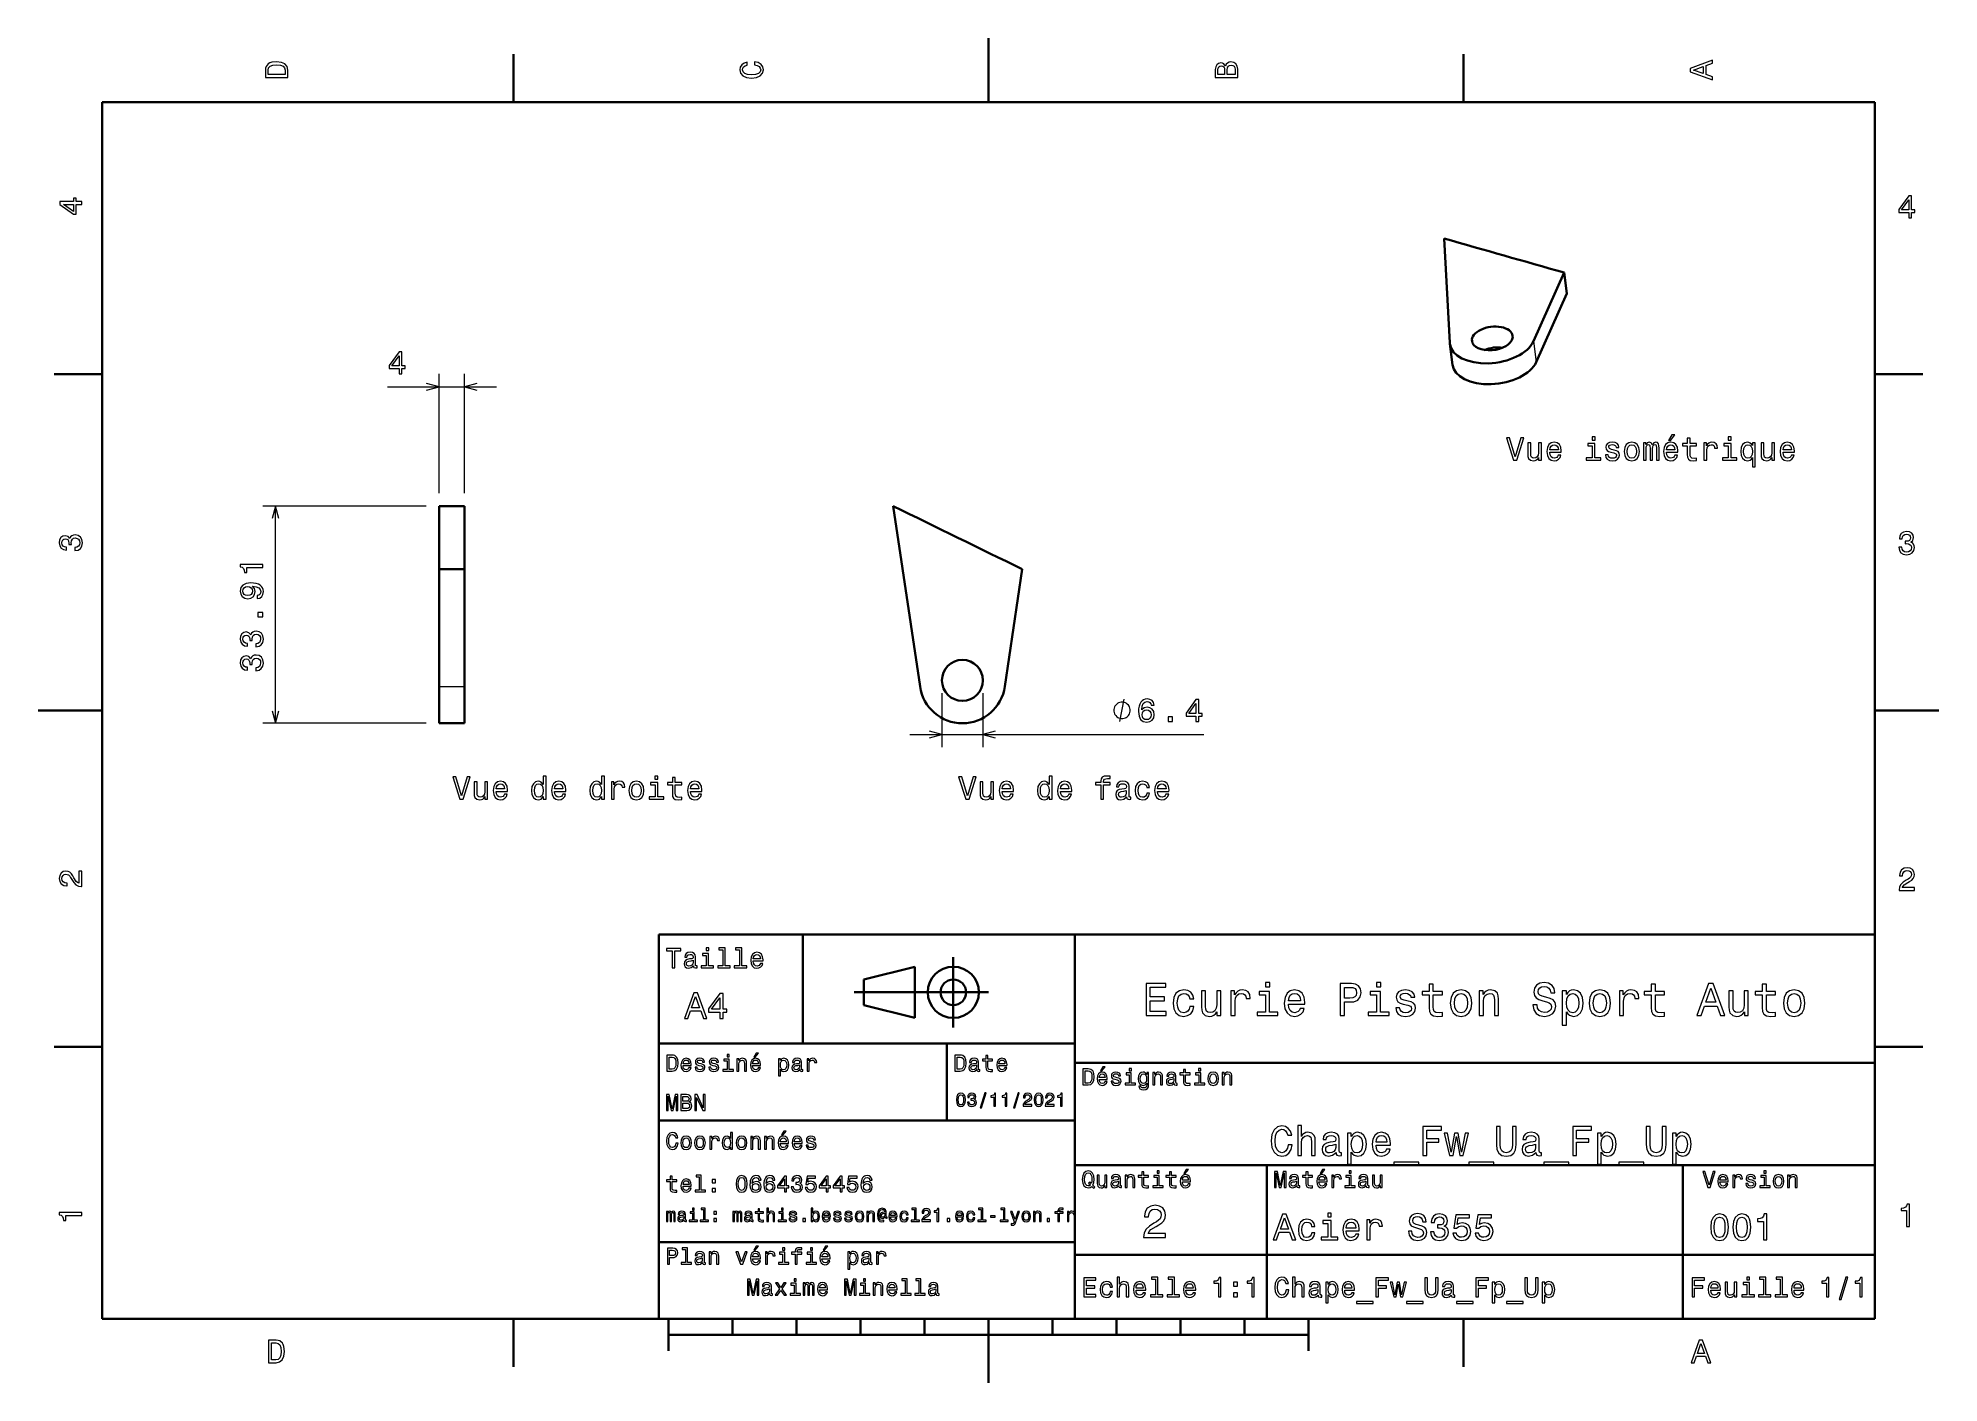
# Model space of a CAD drawing. Extents: x 0 to 297, y 0 to 210.
import ezdxf

# ---------------------------------------------------------------- set-up
doc = ezdxf.new("R2010")
doc.units = 0

msp = doc.modelspace()

# ---------------------------------------------------------------- linework, layer by layer
at = {"color": 7, "lineweight": 35, "ltscale": 0.25}
for p, q in [((148.5, 200), (148.5, 210)), ((10, 105), (0, 105)), ((287, 105), (297, 105)), ((192, 10), (192, 20)), ((148.5, 10), (148.5, 0))]:
    msp.add_line(p, q, dxfattribs=at)
at = {"color": 7, "lineweight": 35, "ltscale": 0.1875}
for p, q in [((74.300003, 200), (74.300003, 207.5)), ((222.699997, 200), (222.699997, 207.5)), ((10, 157.5), (2.5, 157.5)), ((287, 157.5), (294.5, 157.5)), ((10, 52.5), (2.5, 52.5)), ((287, 52.5), (294.5, 52.5)), ((74.300003, 10), (74.300003, 2.5)), ((222.699997, 10), (222.699997, 2.5))]:
    msp.add_line(p, q, dxfattribs=at)
at = {"color": 7, "lineweight": 35}
for p, q in [((287, 200), (10, 200)), ((10, 200), (10, 10)), ((287, 10), (287, 200)), ((133.630508, 136.912506), (137.798325, 108.725922)), ((97, 10), (97, 70)), ((97, 70), (287, 70)), ((162, 10), (162, 70)), ((287, 70), (287, 10)), ((127.5, 61), (148.5, 61)), ((97, 53), (162, 53)), ((162, 50), (287, 50)), ((97, 41), (162, 41)), ((162, 34), (287, 34)), ((257, 10), (257, 34)), ((97, 22), (162, 22)), ((162, 20), (287, 20)), ((10, 10), (287, 10)), ((97, 10), (287, 10)), ((98.5, 7.5), (198.5, 7.5))]:
    msp.add_line(p, q, dxfattribs=at)
at = {"color": 7, "lineweight": 35, "ltscale": 0.408209}
msp.add_line((219.689926, 178.705032), (220.55661, 162.399689), dxfattribs=at)
at = {"color": 7, "lineweight": 35, "ltscale": 0.293635}
for p, q in [((233.649414, 162.653397), (238.446121, 173.37468)), ((234.071945, 159.399567), (238.868652, 170.12085))]:
    msp.add_line(p, q, dxfattribs=at)
at = {"color": 7, "lineweight": 35, "ltscale": 0.082029}
for p, q in [((238.868652, 170.12085), (238.446121, 173.37468)), ((220.994354, 158.979507), (220.571823, 162.233337))]:
    msp.add_line(p, q, dxfattribs=at)
at = {"color": 7, "lineweight": 13, "ltscale": 0.082029}
msp.add_line((233.649414, 162.653397), (234.071945, 159.399567), dxfattribs=at)
at = {"color": 7, "lineweight": 13, "ltscale": 0.4661}
for p, q in [((62.649948, 138.912506), (62.649948, 157.556519)), ((66.649948, 138.912506), (66.649948, 157.556519))]:
    msp.add_line(p, q, dxfattribs=at)
at = {"color": 7, "lineweight": 13, "ltscale": 0.425901}
msp.add_line((54.613926, 155.556519), (71.649948, 155.556519), dxfattribs=at)
at = {"color": 7, "lineweight": 13}
for p, q in [((60.649948, 136.912506), (35.106243, 136.912506)), ((37.106243, 103.005966), (37.106243, 136.912506)), ((60.649948, 103.005966), (35.106243, 103.005966))]:
    msp.add_line(p, q, dxfattribs=at)
at = {"color": 7, "lineweight": 35, "ltscale": 0.1}
for p, q in [((66.649948, 136.912506), (62.649948, 136.912506)), ((66.649948, 127.07991), (62.649948, 127.07991)), ((66.649948, 103.005966), (62.649948, 103.005966)), ((129, 59), (129, 63))]:
    msp.add_line(p, q, dxfattribs=at)
at = {"color": 7, "lineweight": 35, "ltscale": 0.245815}
for p, q in [((62.649948, 136.912506), (62.649948, 127.07991)), ((66.649948, 136.912506), (66.649948, 127.07991))]:
    msp.add_line(p, q, dxfattribs=at)
at = {"color": 7, "lineweight": 35, "ltscale": 0.45885}
for p, q in [((62.649948, 108.725922), (62.649948, 127.07991)), ((66.649948, 108.725922), (66.649948, 127.07991))]:
    msp.add_line(p, q, dxfattribs=at)
at = {"color": 7, "lineweight": 35, "ltscale": 0.463839}
msp.add_line((151.054184, 108.725922), (153.768097, 127.07991), dxfattribs=at)
at = {"color": 7, "lineweight": 13, "ltscale": 0.1}
msp.add_line((62.649948, 108.725922), (66.649948, 108.725922), dxfattribs=at)
at = {"color": 7, "lineweight": 35, "ltscale": 0.142999}
for p, q in [((62.649948, 108.725922), (62.649948, 103.005966)), ((66.649948, 108.725922), (66.649948, 103.005966))]:
    msp.add_line(p, q, dxfattribs=at)
at = {"color": 8, "lineweight": 13, "ltscale": 0.210853}
for p, q in [((141.226257, 107.705963), (141.226257, 99.271843)), ((147.626251, 107.705963), (147.626251, 99.271843))]:
    msp.add_line(p, q, dxfattribs=at)
at = {"color": 8, "lineweight": 13}
msp.add_line((136.226257, 101.271843), (182.151825, 101.271843), dxfattribs=at)
at = {"color": 7, "lineweight": 35, "ltscale": 0.425}
msp.add_line((119.5, 53), (119.5, 70), dxfattribs=at)
at = {"color": 7, "lineweight": 35, "ltscale": 0.275}
msp.add_line((143, 55.5), (143, 66.5), dxfattribs=at)
at = {"color": 7, "lineweight": 35, "ltscale": 0.206155}
for p, q in [((129, 63), (137, 65)), ((137, 57), (129, 59))]:
    msp.add_line(p, q, dxfattribs=at)
at = {"color": 7, "lineweight": 35, "ltscale": 0.2}
msp.add_line((137, 65), (137, 57), dxfattribs=at)
at = {"color": 7, "lineweight": 35, "ltscale": 0.3}
msp.add_line((142, 41), (142, 53), dxfattribs=at)
at = {"color": 7, "lineweight": 35, "ltscale": 0.35}
msp.add_line((192, 20), (192, 34), dxfattribs=at)
at = {"color": 7, "lineweight": 35, "ltscale": 0.125}
for p, q in [((98.5, 10), (98.5, 5)), ((198.5, 10), (198.5, 5))]:
    msp.add_line(p, q, dxfattribs=at)
at = {"color": 7, "lineweight": 35, "ltscale": 0.0625}
for p, q in [((108.5, 10), (108.5, 7.5)), ((118.5, 10), (118.5, 7.5)), ((128.5, 10), (128.5, 7.5)), ((138.5, 10), (138.5, 7.5)), ((158.5, 10), (158.5, 7.5)), ((168.5, 10), (168.5, 7.5)), ((178.5, 10), (178.5, 7.5)), ((188.5, 10), (188.5, 7.5))]:
    msp.add_line(p, q, dxfattribs=at)
at = {"color": 7, "lineweight": 13}
for points in [[(35.533215, 204.994965), (35.533215, 203.829971), (39.033215, 203.829971), (39.033215, 204.994965), (38.922264, 205.544678), (38.584366, 205.953171), (38.034657, 206.205338), (37.283215, 206.296112), (36.516644, 206.215424), (36.21405, 206.114563), (35.971977, 205.973343), (35.644165, 205.56485), (35.563473, 205.297562)], [(35.951801, 204.959656), (36.027451, 205.342941), (36.259438, 205.605194), (36.672985, 205.761536), (37.283215, 205.811966), (37.873272, 205.756485), (38.286816, 205.600143), (38.533936, 205.332855), (38.614628, 204.959656), (38.614628, 204.298996), (35.951801, 204.298996)], [(111.93206, 205.817017), (112.35569, 205.716141), (112.658287, 205.549713), (112.844887, 205.317734), (112.905403, 205.045395), (112.814629, 204.71759), (112.54229, 204.460388), (112.098488, 204.28891), (111.483215, 204.233429), (110.872986, 204.28891), (110.424141, 204.455338), (110.151802, 204.71254), (110.055984, 205.045395), (110.106415, 205.287476), (110.247627, 205.494247), (110.474571, 205.655624), (110.787247, 205.766571), (110.787247, 206.245682), (110.308144, 206.094391), (109.94503, 205.832138), (109.718086, 205.474075), (109.637398, 205.045395), (109.763474, 204.510818), (110.116501, 204.10231), (110.696472, 203.840057), (111.483215, 203.749283), (112.269958, 203.840057), (112.84993, 204.10231), (113.208, 204.510818), (113.329041, 205.045395), (113.233215, 205.51442), (112.965927, 205.892654), (112.527161, 206.159943), (111.93206, 206.301163)], [(185.542007, 205.630417), (185.249496, 205.983429), (185.052811, 206.074219), (184.81073, 206.104477), (184.432495, 206.03891), (184.160156, 205.842224), (183.993729, 205.524506), (183.933212, 205.080704), (183.933212, 203.835022), (187.433212, 203.835022), (187.433212, 205.151306), (187.36261, 205.620331), (187.155838, 205.968307), (186.828018, 206.185165), (186.384216, 206.260818), (186.08667, 206.215424), (185.839554, 206.094391), (185.65799, 205.897705)], [(185.385666, 204.984879), (185.385666, 204.298996), (184.351807, 204.298996), (184.351807, 205.025223), (184.382065, 205.297562), (184.472839, 205.489197), (184.629181, 205.605194), (184.86116, 205.645538), (185.093155, 205.600143), (185.254532, 205.479111), (185.355408, 205.272339)], [(187.014618, 205.095825), (187.014618, 204.298996), (185.809296, 204.298996), (185.809296, 205.050446), (185.844589, 205.368164), (185.9505, 205.595108), (186.132065, 205.731277), (186.394302, 205.776657), (186.671692, 205.731277), (186.863327, 205.605194), (186.979324, 205.393372)], [(261.633209, 203.466858), (261.633209, 203.930847), (260.604401, 204.298996), (260.604401, 205.695969), (261.633209, 206.064133), (261.633209, 206.538193), (258.128174, 205.257217), (258.128174, 204.742798)], [(260.17572, 204.460388), (258.632477, 205), (260.17572, 205.539627)], [(6.833213, 184.02739), (6.833213, 184.481277), (5.965778, 184.481277), (5.965778, 184.98056), (5.56232, 184.98056), (5.56232, 184.481277), (3.408862, 184.481277), (3.408862, 184.022339), (5.521974, 182.489197), (5.965778, 182.489197), (5.965778, 184.02739)], [(292.277374, 181.916794), (292.731262, 181.916794), (292.731262, 182.784225), (293.23056, 182.784225), (293.23056, 183.187683), (292.731262, 183.187683), (292.731262, 185.341141), (292.272339, 185.341141), (290.739197, 183.228027), (290.739197, 182.784225), (292.277374, 182.784225)], [(291.162842, 183.187683), (292.277374, 184.756134), (292.277374, 183.187683)], [(5.56232, 182.912827), (3.993876, 184.02739), (5.56232, 184.02739)], [(56.409317, 157.556519), (56.863205, 157.556519), (56.863205, 158.42395), (57.362488, 158.42395), (57.362488, 158.827408), (56.863205, 158.827408), (56.863205, 160.980865), (56.404274, 160.980865), (54.871132, 158.867752), (54.871132, 158.42395), (56.409317, 158.42395)], [(55.294762, 158.827408), (56.409317, 160.395859), (56.409317, 158.827408)], [(231.67482, 147.593964), (230.797287, 144.613403), (229.894562, 147.593964), (229.415451, 147.593964), (230.545135, 144.088913), (231.049454, 144.088913), (232.153915, 147.593964)], [(234.877258, 146.797119), (234.433456, 146.797119), (234.433456, 145.233719), (234.383026, 144.870621), (234.236771, 144.608368), (234.009827, 144.446976), (233.71228, 144.396545), (233.47525, 144.43689), (233.323944, 144.557938), (233.23822, 144.764709), (233.218048, 145.057205), (233.218048, 146.797119), (232.774231, 146.797119), (232.774231, 145.016861), (232.789368, 144.658798), (232.885193, 144.361252), (233.177704, 144.088913), (233.646713, 143.993088), (233.89888, 144.028397), (234.115738, 144.119171), (234.302338, 144.275513), (234.453629, 144.502457), (234.453629, 144.088913), (234.877258, 144.088913)], [(236.213715, 145.314423), (237.988937, 145.314423), (237.993973, 145.521194), (237.913284, 146.101166), (237.691391, 146.534882), (237.338364, 146.797119), (236.869339, 146.892944), (236.4104, 146.792084), (236.057373, 146.509659), (235.830429, 146.050735), (235.749741, 145.445541), (235.825394, 144.825226), (236.052338, 144.371338), (236.400314, 144.088913), (236.854218, 143.993088), (237.247589, 144.058655), (237.570343, 144.230118), (237.807373, 144.502457), (237.943542, 144.86557), (237.504791, 144.86557), (237.414001, 144.663834), (237.282883, 144.512543), (236.909683, 144.39151), (236.622223, 144.446976), (236.405365, 144.623489), (236.264145, 144.910965), (236.213715, 145.299286)], [(236.213715, 145.687622), (236.269196, 146.035599), (236.405365, 146.292801), (236.612137, 146.449142), (236.884476, 146.504623), (237.151764, 146.449142), (237.358536, 146.292801), (237.484619, 146.035599), (237.529999, 145.687622)], [(243.254059, 144.462112), (243.254059, 146.706345), (242.114288, 146.706345), (242.114288, 146.32811), (242.810257, 146.32811), (242.810257, 144.462112), (241.902481, 144.462112), (241.902481, 144.088913), (244.171936, 144.088913), (244.171936, 144.462112)], [(243.269196, 147.709946), (242.800171, 147.709946), (242.800171, 147.205627), (243.269196, 147.205627)], [(246.259827, 145.66745), (245.831161, 145.768311), (245.513428, 145.884308), (245.407532, 146.121338), (245.43779, 146.287766), (245.543686, 146.408798), (245.715164, 146.484451), (245.96228, 146.514709), (246.19931, 146.484451), (246.38591, 146.393661), (246.506943, 146.257507), (246.557373, 146.075943), (246.991104, 146.075943), (246.991104, 146.086029), (246.915451, 146.413834), (246.708679, 146.671051), (246.38591, 146.832428), (245.96228, 146.892944), (245.5336, 146.832428), (245.220917, 146.666), (245.024231, 146.418884), (244.963715, 146.106201), (245.009109, 145.803604), (245.150314, 145.591797), (245.382309, 145.440491), (245.7202, 145.334595), (246.214447, 145.213547), (246.517029, 145.087479), (246.597717, 144.986603), (246.627991, 144.835312), (246.582596, 144.648712), (246.461563, 144.507507), (246.264877, 144.416718), (246.002625, 144.386459), (245.72525, 144.416718), (245.523514, 144.522629), (245.38736, 144.694107), (245.331879, 144.931137), (244.903198, 144.931137), (244.973801, 144.527679), (245.180573, 144.235168), (245.508392, 144.058655), (245.96228, 143.993088), (246.43634, 144.058655), (246.784332, 144.235168), (246.99614, 144.517593), (247.071793, 144.885742), (247.016312, 145.203461), (246.85997, 145.420319), (246.602768, 145.561539)], [(247.838364, 145.440491), (247.919052, 144.825226), (248.151031, 144.371338), (248.519196, 144.088913), (249.013428, 143.993088), (249.502625, 144.088913), (249.870789, 144.366287), (250.102768, 144.820175), (250.188507, 145.440491), (250.102768, 146.055771), (249.870789, 146.514709), (249.502625, 146.792084), (249.013428, 146.892944), (248.519196, 146.792084), (248.151031, 146.509659), (247.919052, 146.055771)], [(248.292252, 145.445541), (248.337646, 145.899429), (248.478851, 146.227234), (248.705795, 146.42897), (249.013428, 146.499573), (249.316025, 146.42897), (249.542969, 146.232285), (249.684174, 145.899429), (249.734619, 145.445541), (249.684174, 144.986603), (249.542969, 144.653748), (249.316025, 144.452026), (249.013428, 144.386459), (248.705795, 144.452026), (248.478851, 144.653748), (248.337646, 144.986603)], [(250.828995, 144.088913), (251.237503, 144.088913), (251.237503, 145.899429), (251.262711, 146.171768), (251.338364, 146.368454), (251.454361, 146.484451), (251.605652, 146.529831), (251.726685, 146.489487), (251.807373, 146.388626), (251.847733, 146.217148), (251.862854, 145.990204), (251.862854, 144.088913), (252.24614, 144.088913), (252.24614, 145.899429), (252.271362, 146.166718), (252.347, 146.363403), (252.468048, 146.484451), (252.619339, 146.529831), (252.740372, 146.489487), (252.821075, 146.388626), (252.871506, 145.990204), (252.871506, 144.088913), (253.279999, 144.088913), (253.279999, 145.959946), (253.254791, 146.348282), (253.174103, 146.645828), (253.012711, 146.827393), (252.750458, 146.892944), (252.442825, 146.792084), (252.205795, 146.499573), (252.019196, 146.787033), (251.706512, 146.892944), (251.419052, 146.792084), (251.222366, 146.509659), (251.222366, 146.797119), (250.828995, 146.797119)], [(254.429855, 145.314423), (256.205078, 145.314423), (256.210114, 145.521194), (256.129425, 146.101166), (255.907532, 146.534882), (255.554504, 146.797119), (255.08548, 146.892944), (254.626541, 146.792084), (254.273514, 146.509659), (254.04657, 146.050735), (253.965881, 145.445541), (254.041534, 144.825226), (254.268478, 144.371338), (254.616455, 144.088913), (255.070343, 143.993088), (255.463715, 144.058655), (255.786484, 144.230118), (256.023529, 144.502457), (256.159698, 144.86557), (255.720917, 144.86557), (255.630142, 144.663834), (255.499023, 144.512543), (255.125824, 144.39151), (254.838364, 144.446976), (254.621506, 144.623489), (254.480286, 144.910965), (254.429855, 145.299286)], [(254.429855, 145.687622), (254.485336, 146.035599), (254.621506, 146.292801), (254.828278, 146.449142), (255.100616, 146.504623), (255.367905, 146.449142), (255.574677, 146.292801), (255.700745, 146.035599), (255.74614, 145.687622)], [(254.737488, 147.165283), (255.035049, 147.165283), (255.736053, 148.022629), (255.241821, 148.022629)], [(257.672668, 146.32811), (257.672668, 144.971481), (257.702911, 144.532715), (257.844116, 144.230118), (258.126556, 144.053604), (258.605652, 143.993088), (259.130157, 144.018311), (259.130157, 144.401596), (258.746857, 144.371338), (258.398865, 144.411682), (258.21228, 144.537766), (258.131592, 144.749573), (258.116455, 145.047119), (258.116455, 146.32811), (259.130157, 146.32811), (259.130157, 146.706345), (258.116455, 146.706345), (258.116455, 147.498138), (257.672668, 147.498138), (257.672668, 146.706345), (256.906067, 146.706345), (256.906067, 146.32811)], [(260.279999, 144.088913), (260.723816, 144.088913), (260.723816, 145.637177), (260.769196, 146.010376), (260.905365, 146.277679), (261.127258, 146.439056), (261.424805, 146.494537), (261.646729, 146.459229), (261.813141, 146.358368), (261.914001, 146.18689), (261.94931, 145.95491), (262.398163, 145.95491), (262.337646, 146.363403), (262.171204, 146.655914), (261.893829, 146.832428), (261.515594, 146.892944), (261.258392, 146.8526), (261.036499, 146.75174), (260.839813, 146.580261), (260.683472, 146.348282), (260.683472, 146.797119), (260.279999, 146.797119)], [(264.506226, 144.462112), (264.506226, 146.706345), (263.366455, 146.706345), (263.366455, 146.32811), (264.062408, 146.32811), (264.062408, 144.462112), (263.154633, 144.462112), (263.154633, 144.088913), (265.424103, 144.088913), (265.424103, 144.462112)], [(264.521362, 147.709946), (264.052338, 147.709946), (264.052338, 147.205627), (264.521362, 147.205627)], [(267.849884, 146.37854), (267.693542, 146.605484), (267.517029, 146.766861), (267.310242, 146.857651), (267.073242, 146.892944), (266.644562, 146.792084), (266.311707, 146.509659), (266.094849, 146.055771), (266.019196, 145.445541), (266.094849, 144.830261), (266.311707, 144.376373), (266.644562, 144.088913), (267.073242, 143.993088), (267.310242, 144.023346), (267.511993, 144.109085), (267.688507, 144.265427), (267.849884, 144.502457), (267.849884, 143.039917), (268.293701, 143.039917), (268.293701, 146.797119), (267.849884, 146.797119)], [(266.473083, 145.445541), (266.518463, 145.894394), (266.659668, 146.222198), (266.87149, 146.42392), (267.148865, 146.494537), (267.441376, 146.42392), (267.663269, 146.227234), (267.794403, 145.899429), (267.844849, 145.445541), (267.794403, 144.986603), (267.663269, 144.658798), (267.441376, 144.457062), (267.148865, 144.39151), (266.87149, 144.457062), (266.659668, 144.658798), (266.518463, 144.991653)], [(271.30954, 146.797119), (270.865723, 146.797119), (270.865723, 145.233719), (270.815308, 144.870621), (270.669037, 144.608368), (270.442108, 144.446976), (270.144562, 144.396545), (269.907532, 144.43689), (269.756226, 144.557938), (269.670471, 144.764709), (269.65033, 145.057205), (269.65033, 146.797119), (269.206512, 146.797119), (269.206512, 145.016861), (269.221649, 144.658798), (269.317474, 144.361252), (269.609985, 144.088913), (270.078979, 143.993088), (270.331146, 144.028397), (270.548004, 144.119171), (270.734619, 144.275513), (270.885895, 144.502457), (270.885895, 144.088913), (271.30954, 144.088913)], [(272.645996, 145.314423), (274.421204, 145.314423), (274.426239, 145.521194), (274.345551, 146.101166), (274.123657, 146.534882), (273.77063, 146.797119), (273.301605, 146.892944), (272.842682, 146.792084), (272.489655, 146.509659), (272.262695, 146.050735), (272.182007, 145.445541), (272.25766, 144.825226), (272.484619, 144.371338), (272.832581, 144.088913), (273.286469, 143.993088), (273.679871, 144.058655), (274.002625, 144.230118), (274.239655, 144.502457), (274.375824, 144.86557), (273.937073, 144.86557), (273.846283, 144.663834), (273.715149, 144.512543), (273.341949, 144.39151), (273.054504, 144.446976), (272.837646, 144.623489), (272.696411, 144.910965), (272.645996, 145.299286)], [(272.645996, 145.687622), (272.701477, 146.035599), (272.837646, 146.292801), (273.044403, 146.449142), (273.316742, 146.504623), (273.584045, 146.449142), (273.790802, 146.292801), (273.91687, 146.035599), (273.96228, 145.687622)], [(5.73379, 129.979111), (5.769093, 129.979111), (6.253242, 130.059799), (6.616354, 130.296829), (6.848343, 130.670029), (6.934078, 131.164276), (6.848343, 131.688766), (6.626441, 132.082138), (6.273415, 132.334305), (5.819525, 132.425079), (5.521974, 132.384735), (5.279899, 132.273788), (5.0933, 132.092224), (4.957133, 131.850143), (4.684798, 132.177963), (4.251081, 132.293961), (3.857709, 132.218307), (3.560158, 132.00145), (3.373559, 131.648422), (3.307997, 131.164276), (3.388689, 130.710388), (3.610591, 130.362396), (3.963617, 130.135452), (4.432637, 130.059799), (4.46794, 130.059799), (4.46794, 130.508652), (4.145173, 130.548996), (3.913184, 130.680115), (3.771974, 130.891937), (3.721542, 131.189484), (3.761888, 131.451736), (3.867795, 131.643372), (4.039265, 131.759369), (4.271254, 131.804764), (4.518372, 131.759369), (4.684798, 131.638336), (4.785663, 131.426514), (4.815922, 131.139053), (4.810879, 130.942368), (5.209294, 130.942368), (5.199208, 131.189484), (5.244596, 131.507217), (5.365634, 131.744247), (5.56232, 131.885452), (5.819525, 131.935883), (6.112032, 131.880417), (6.328891, 131.734161), (6.465058, 131.502167), (6.510447, 131.194534), (6.460014, 130.876801), (6.308718, 130.644821), (6.066643, 130.498566), (5.73379, 130.443085)], [(290.729126, 130.51622), (290.729126, 130.480911), (290.809814, 129.996765), (291.046844, 129.633652), (291.420044, 129.401657), (291.914276, 129.315933), (292.438782, 129.401657), (292.832153, 129.623566), (293.08429, 129.976593), (293.175079, 130.430481), (293.134735, 130.728027), (293.023773, 130.970108), (292.842224, 131.156708), (292.600159, 131.292877), (292.927948, 131.565216), (293.043945, 131.998932), (292.968292, 132.392303), (292.751434, 132.68985), (292.398407, 132.87645), (291.914276, 132.942017), (291.460388, 132.861313), (291.112396, 132.63942), (290.885468, 132.286392), (290.809814, 131.817368), (290.809814, 131.782074), (291.258636, 131.782074), (291.299011, 132.104828), (291.430115, 132.336823), (291.641937, 132.478027), (291.939484, 132.528473), (292.201721, 132.488113), (292.393372, 132.382217), (292.509369, 132.210739), (292.554749, 131.97876), (292.509369, 131.731628), (292.388336, 131.565216), (292.176514, 131.46434), (291.889069, 131.434082), (291.692383, 131.439133), (291.692383, 131.04071), (291.939484, 131.050797), (292.257202, 131.005417), (292.494232, 130.884369), (292.635468, 130.687683), (292.685883, 130.430481), (292.630402, 130.13797), (292.484161, 129.921112), (292.252167, 129.784943), (291.944519, 129.739563), (291.626801, 129.789993), (291.394806, 129.941284), (291.248566, 130.183365), (291.193085, 130.51622)], [(35.106243, 127.3405), (35.106243, 127.799438), (31.581028, 127.799438), (31.581028, 127.456497), (31.888664, 127.365715), (32.095436, 127.184158), (32.216473, 126.906784), (32.256821, 126.523499), (32.614887, 126.523499), (32.614887, 127.3405)], [(34.238808, 122.484879), (34.637222, 122.560532), (34.944859, 122.77739), (35.136501, 123.120331), (35.207108, 123.574219), (35.171806, 123.871765), (35.081028, 124.139061), (34.924686, 124.366005), (34.702785, 124.557648), (34.425407, 124.708946), (34.082466, 124.819893), (33.689095, 124.88546), (33.235207, 124.910675), (32.524109, 124.824936), (32.004658, 124.57782), (31.691978, 124.184448), (31.581028, 123.644821), (31.671806, 123.150589), (31.913879, 122.77739), (32.287079, 122.535316), (32.7561, 122.45462), (33.24025, 122.535316), (33.608406, 122.772346), (33.840393, 123.125374), (33.916042, 123.574219), (33.820221, 124.048279), (33.527714, 124.406349), (34.087513, 124.325661), (34.485928, 124.164276), (34.722958, 123.91716), (34.798607, 123.579262), (34.763302, 123.317017), (34.652351, 123.125374), (34.475842, 122.99929), (34.238808, 122.94886)], [(32.751057, 122.943817), (32.438377, 122.994247), (32.191257, 123.13546), (32.034916, 123.357361), (31.979443, 123.644821), (32.034916, 123.942375), (32.191257, 124.169319), (32.433334, 124.310532), (32.746014, 124.366005), (33.063736, 124.310532), (33.300766, 124.169319), (33.447021, 123.937332), (33.497452, 123.629692), (33.447021, 123.352318), (33.300766, 123.13546), (33.068779, 122.994247)], [(35.106243, 119.611252), (35.106243, 120.307213), (34.354801, 120.307213), (34.354801, 119.611252)], [(34.006821, 114.952316), (34.042122, 114.952316), (34.526272, 115.033005), (34.889385, 115.270042), (35.121372, 115.643242), (35.207108, 116.137474), (35.121372, 116.661972), (34.899471, 117.055344), (34.546444, 117.307503), (34.092556, 117.398285), (33.795006, 117.357933), (33.552929, 117.246986), (33.366329, 117.06543), (33.230164, 116.823357), (32.957829, 117.151161), (32.524109, 117.267159), (32.130737, 117.191513), (31.833187, 116.974648), (31.646587, 116.621628), (31.581028, 116.137474), (31.66172, 115.683586), (31.883621, 115.335602), (32.236645, 115.108658), (32.705666, 115.033005), (32.740971, 115.033005), (32.740971, 115.481857), (32.418201, 115.522202), (32.186214, 115.653328), (32.045006, 115.865143), (31.994572, 116.162689), (32.034916, 116.424942), (32.140823, 116.616585), (32.312294, 116.732574), (32.544285, 116.777962), (32.791401, 116.732574), (32.957829, 116.611542), (33.058693, 116.399719), (33.088951, 116.112259), (33.083908, 115.915573), (33.482323, 115.915573), (33.472237, 116.162689), (33.517628, 116.480415), (33.638664, 116.717445), (33.83535, 116.858658), (34.092556, 116.909088), (34.385063, 116.853615), (34.601921, 116.707359), (34.738087, 116.475372), (34.783478, 116.167732), (34.733044, 115.850014), (34.581749, 115.618019), (34.339672, 115.471771), (34.006821, 115.41629)], [(34.006821, 111.216293), (34.042122, 111.216293), (34.526272, 111.296982), (34.889385, 111.534019), (35.121372, 111.907219), (35.207108, 112.401451), (35.121372, 112.925949), (34.899471, 113.319321), (34.546444, 113.57148), (34.092556, 113.662262), (33.795006, 113.62191), (33.552929, 113.510963), (33.366329, 113.329407), (33.230164, 113.087334), (32.957829, 113.415138), (32.524109, 113.531136), (32.130737, 113.45549), (31.833187, 113.238625), (31.646587, 112.885605), (31.581028, 112.401451), (31.66172, 111.947563), (31.883621, 111.599579), (32.236645, 111.372635), (32.705666, 111.296982), (32.740971, 111.296982), (32.740971, 111.745834), (32.418201, 111.786179), (32.186214, 111.917305), (32.045006, 112.12912), (31.994572, 112.426666), (32.034916, 112.688919), (32.140823, 112.880562), (32.312294, 112.996552), (32.544285, 113.041939), (32.791401, 112.996552), (32.957829, 112.875519), (33.058693, 112.663696), (33.088951, 112.376236), (33.083908, 112.17955), (33.482323, 112.17955), (33.472237, 112.426666), (33.517628, 112.744392), (33.638664, 112.981422), (33.83535, 113.122635), (34.092556, 113.173065), (34.385063, 113.117592), (34.601921, 112.971336), (34.738087, 112.739349), (34.783478, 112.431709), (34.733044, 112.113991), (34.581749, 111.881996), (34.339672, 111.735748), (34.006821, 111.680267)], [(67.045479, 94.654381), (66.167961, 91.673836), (65.265221, 94.654381), (64.786118, 94.654381), (65.915802, 91.149338), (66.42012, 91.149338), (67.52459, 94.654381)], [(70.247932, 93.857552), (69.804123, 93.857552), (69.804123, 92.294151), (69.753693, 91.931038), (69.607437, 91.668793), (69.380493, 91.507408), (69.082947, 91.456978), (68.845917, 91.497322), (68.694618, 91.618355), (68.608879, 91.825127), (68.588707, 92.117638), (68.588707, 93.857552), (68.144905, 93.857552), (68.144905, 92.077293), (68.160034, 91.719223), (68.255859, 91.421669), (68.548363, 91.149338), (69.01738, 91.05352), (69.269547, 91.088821), (69.486404, 91.179596), (69.673004, 91.335938), (69.824303, 91.562881), (69.824303, 91.149338), (70.247932, 91.149338)], [(71.584389, 92.37484), (73.359604, 92.37484), (73.364647, 92.581612), (73.283951, 93.161583), (73.06205, 93.595306), (72.70903, 93.857552), (72.240005, 93.953369), (71.781075, 93.852509), (71.428047, 93.570084), (71.201103, 93.111153), (71.120407, 92.505966), (71.19606, 91.885651), (71.423004, 91.431755), (71.770988, 91.149338), (72.224876, 91.05352), (72.618248, 91.11908), (72.941017, 91.29055), (73.178047, 91.562881), (73.314217, 91.925995), (72.87545, 91.925995), (72.784676, 91.724266), (72.653549, 91.572968), (72.28035, 91.451935), (71.992889, 91.507408), (71.776031, 91.683922), (71.634819, 91.971382), (71.584389, 92.359711)], [(71.584389, 92.748039), (71.639862, 93.096024), (71.776031, 93.353226), (71.982803, 93.509567), (72.255135, 93.565041), (72.52243, 93.509567), (72.729202, 93.353226), (72.855278, 93.096024), (72.900665, 92.748039)], [(78.932373, 91.567924), (78.932373, 91.149338), (79.376175, 91.149338), (79.376175, 94.770378), (78.937408, 94.770378), (78.937408, 93.444008), (78.599518, 93.827293), (78.392746, 93.918068), (78.155716, 93.953369), (77.727036, 93.852509), (77.394188, 93.570084), (77.177322, 93.116196), (77.101677, 92.505966), (77.177322, 91.895737), (77.394188, 91.436798), (77.727036, 91.149338), (78.155716, 91.05352), (78.392746, 91.088821), (78.604561, 91.179596)], [(78.231361, 93.554955), (78.523865, 93.484352), (78.745773, 93.287666), (78.876892, 92.959854), (78.927322, 92.505966), (78.876892, 92.047035), (78.745773, 91.719223), (78.523865, 91.517494), (78.231361, 91.451935), (77.953979, 91.517494), (77.742165, 91.719223), (77.60096, 92.052078), (77.555565, 92.505966), (77.60096, 92.954811), (77.742165, 93.282623), (77.953979, 93.484352)], [(80.692459, 92.37484), (82.467674, 92.37484), (82.472717, 92.581612), (82.392021, 93.161583), (82.17012, 93.595306), (81.817093, 93.857552), (81.348076, 93.953369), (80.889145, 93.852509), (80.536118, 93.570084), (80.309174, 93.111153), (80.228477, 92.505966), (80.304131, 91.885651), (80.531075, 91.431755), (80.879059, 91.149338), (81.332947, 91.05352), (81.726318, 91.11908), (82.049088, 91.29055), (82.286118, 91.562881), (82.422287, 91.925995), (81.983521, 91.925995), (81.892746, 91.724266), (81.76162, 91.572968), (81.38842, 91.451935), (81.10096, 91.507408), (80.884094, 91.683922), (80.742889, 91.971382), (80.692459, 92.359711)], [(80.692459, 92.748039), (80.747932, 93.096024), (80.884094, 93.353226), (81.090866, 93.509567), (81.363205, 93.565041), (81.630493, 93.509567), (81.837265, 93.353226), (81.963348, 93.096024), (82.008736, 92.748039)], [(88.040436, 91.567924), (88.040436, 91.149338), (88.484245, 91.149338), (88.484245, 94.770378), (88.045486, 94.770378), (88.045486, 93.444008), (87.707588, 93.827293), (87.500816, 93.918068), (87.263779, 93.953369), (86.835106, 93.852509), (86.502258, 93.570084), (86.2854, 93.116196), (86.209747, 92.505966), (86.2854, 91.895737), (86.502258, 91.436798), (86.835106, 91.149338), (87.263779, 91.05352), (87.500816, 91.088821), (87.712631, 91.179596)], [(87.339432, 93.554955), (87.631943, 93.484352), (87.853836, 93.287666), (87.984962, 92.959854), (88.0354, 92.505966), (87.984962, 92.047035), (87.853836, 91.719223), (87.631943, 91.517494), (87.339432, 91.451935), (87.062057, 91.517494), (86.850235, 91.719223), (86.70903, 92.052078), (86.663635, 92.505966), (86.70903, 92.954811), (86.850235, 93.282623), (87.062057, 93.484352)], [(89.578621, 91.149338), (90.02243, 91.149338), (90.02243, 92.697609), (90.067818, 93.070808), (90.203979, 93.338097), (90.425888, 93.499481), (90.723434, 93.554955), (90.945335, 93.519653), (91.111763, 93.418793), (91.212631, 93.247322), (91.247932, 93.015335), (91.696777, 93.015335), (91.636261, 93.423836), (91.469833, 93.716339), (91.192459, 93.892853), (90.814217, 93.953369), (90.557007, 93.913025), (90.335106, 93.812164), (90.13842, 93.640694), (89.982079, 93.408707), (89.982079, 93.857552), (89.578621, 93.857552)], [(92.317093, 92.500923), (92.397789, 91.885651), (92.629776, 91.431755), (92.997932, 91.149338), (93.492165, 91.05352), (93.981361, 91.149338), (94.349518, 91.426712), (94.581505, 91.880608), (94.667236, 92.500923), (94.581505, 93.116196), (94.349518, 93.575127), (93.981361, 93.852509), (93.492165, 93.953369), (92.997932, 93.852509), (92.629776, 93.570084), (92.397789, 93.116196)], [(92.770981, 92.505966), (92.816376, 92.959854), (92.957581, 93.287666), (93.184532, 93.489395), (93.492165, 93.559998), (93.794762, 93.489395), (94.021706, 93.292709), (94.162918, 92.959854), (94.213348, 92.505966), (94.162918, 92.047035), (94.021706, 91.71418), (93.794762, 91.512451), (93.492165, 91.446892), (93.184532, 91.512451), (92.957581, 91.71418), (92.816376, 92.047035)], [(96.840866, 91.522537), (96.840866, 93.766769), (95.701096, 93.766769), (95.701096, 93.388535), (96.397064, 93.388535), (96.397064, 91.522537), (95.489288, 91.522537), (95.489288, 91.149338), (97.758736, 91.149338), (97.758736, 91.522537)], [(96.856003, 94.770378), (96.386978, 94.770378), (96.386978, 94.266052), (96.856003, 94.266052)], [(99.115364, 93.388535), (99.115364, 92.031906), (99.145622, 91.59314), (99.286835, 91.29055), (99.56926, 91.114037), (100.048363, 91.05352), (100.572861, 91.078735), (100.572861, 91.462021), (100.189575, 91.431755), (99.841583, 91.472107), (99.654991, 91.598183), (99.574295, 91.809998), (99.559174, 92.107552), (99.559174, 93.388535), (100.572861, 93.388535), (100.572861, 93.766769), (99.559174, 93.766769), (99.559174, 94.558563), (99.115364, 94.558563), (99.115364, 93.766769), (98.348793, 93.766769), (98.348793, 93.388535)], [(101.944611, 92.37484), (103.719833, 92.37484), (103.724869, 92.581612), (103.64418, 93.161583), (103.422279, 93.595306), (103.069252, 93.857552), (102.600235, 93.953369), (102.141296, 93.852509), (101.788269, 93.570084), (101.561325, 93.111153), (101.480637, 92.505966), (101.55629, 91.885651), (101.783234, 91.431755), (102.13121, 91.149338), (102.585098, 91.05352), (102.978477, 91.11908), (103.301239, 91.29055), (103.538269, 91.562881), (103.674438, 91.925995), (103.23568, 91.925995), (103.144897, 91.724266), (103.013779, 91.572968), (102.640579, 91.451935), (102.353119, 91.507408), (102.136261, 91.683922), (101.995041, 91.971382), (101.944611, 92.359711)], [(101.944611, 92.748039), (102.000092, 93.096024), (102.136261, 93.353226), (102.343033, 93.509567), (102.615364, 93.565041), (102.88266, 93.509567), (103.089432, 93.353226), (103.215508, 93.096024), (103.260895, 92.748039)], [(146.094849, 94.654381), (145.217316, 91.673836), (144.31459, 94.654381), (143.83548, 94.654381), (144.965164, 91.149338), (145.469482, 91.149338), (146.573944, 94.654381)], [(149.297287, 93.857552), (148.853485, 93.857552), (148.853485, 92.294151), (148.803055, 91.931038), (148.656799, 91.668793), (148.429855, 91.507408), (148.132309, 91.456978), (147.895279, 91.497322), (147.743973, 91.618355), (147.658249, 91.825127), (147.638077, 92.117638), (147.638077, 93.857552), (147.194275, 93.857552), (147.194275, 92.077293), (147.209396, 91.719223), (147.305222, 91.421669), (147.597733, 91.149338), (148.066742, 91.05352), (148.318909, 91.088821), (148.535767, 91.179596), (148.722366, 91.335938), (148.873657, 91.562881), (148.873657, 91.149338), (149.297287, 91.149338)], [(150.633743, 92.37484), (152.408966, 92.37484), (152.414001, 92.581612), (152.333313, 93.161583), (152.11142, 93.595306), (151.758392, 93.857552), (151.289368, 93.953369), (150.830429, 93.852509), (150.477402, 93.570084), (150.250458, 93.111153), (150.169769, 92.505966), (150.245422, 91.885651), (150.472366, 91.431755), (150.820343, 91.149338), (151.274231, 91.05352), (151.667603, 91.11908), (151.990372, 91.29055), (152.227402, 91.562881), (152.363571, 91.925995), (151.92482, 91.925995), (151.83403, 91.724266), (151.702911, 91.572968), (151.329712, 91.451935), (151.042252, 91.507408), (150.825394, 91.683922), (150.684174, 91.971382), (150.633743, 92.359711)], [(150.633743, 92.748039), (150.689224, 93.096024), (150.825394, 93.353226), (151.032166, 93.509567), (151.304504, 93.565041), (151.571793, 93.509567), (151.778564, 93.353226), (151.904648, 93.096024), (151.950027, 92.748039)], [(157.981735, 91.567924), (157.981735, 91.149338), (158.425537, 91.149338), (158.425537, 94.770378), (157.986771, 94.770378), (157.986771, 93.444008), (157.64888, 93.827293), (157.442108, 93.918068), (157.205078, 93.953369), (156.776398, 93.852509), (156.443542, 93.570084), (156.226685, 93.116196), (156.151047, 92.505966), (156.226685, 91.895737), (156.443542, 91.436798), (156.776398, 91.149338), (157.205078, 91.05352), (157.442108, 91.088821), (157.653915, 91.179596)], [(157.280716, 93.554955), (157.573227, 93.484352), (157.795135, 93.287666), (157.926254, 92.959854), (157.976685, 92.505966), (157.926254, 92.047035), (157.795135, 91.719223), (157.573227, 91.517494), (157.280716, 91.451935), (157.003342, 91.517494), (156.791534, 91.719223), (156.650314, 92.052078), (156.604935, 92.505966), (156.650314, 92.954811), (156.791534, 93.282623), (157.003342, 93.484352)], [(159.741821, 92.37484), (161.517029, 92.37484), (161.522079, 92.581612), (161.441391, 93.161583), (161.219482, 93.595306), (160.866455, 93.857552), (160.39743, 93.953369), (159.938507, 93.852509), (159.58548, 93.570084), (159.358536, 93.111153), (159.277847, 92.505966), (159.353485, 91.885651), (159.580429, 91.431755), (159.928421, 91.149338), (160.382309, 91.05352), (160.775681, 91.11908), (161.09845, 91.29055), (161.33548, 91.562881), (161.471649, 91.925995), (161.032883, 91.925995), (160.942108, 91.724266), (160.810974, 91.572968), (160.43779, 91.451935), (160.150314, 91.507408), (159.933456, 91.683922), (159.792252, 91.971382), (159.741821, 92.359711)], [(159.741821, 92.748039), (159.797287, 93.096024), (159.933456, 93.353226), (160.140228, 93.509567), (160.412567, 93.565041), (160.679855, 93.509567), (160.886627, 93.353226), (161.012711, 93.096024), (161.058105, 92.748039)], [(166.040802, 93.388535), (166.040802, 91.149338), (166.484619, 91.149338), (166.484619, 93.388535), (167.493256, 93.388535), (167.493256, 93.766769), (166.484619, 93.766769), (166.484619, 93.933197), (166.519913, 94.134926), (166.63591, 94.271095), (166.832596, 94.351784), (167.115021, 94.38205), (167.493256, 94.361877), (167.493256, 94.745163), (167.01416, 94.770378), (166.580444, 94.724983), (166.277847, 94.588821), (166.096283, 94.351784), (166.040802, 94.013893), (166.040802, 93.766769), (165.228851, 93.766769), (165.228851, 93.388535)], [(170.070343, 91.502365), (170.070343, 91.487236), (170.095566, 91.315765), (170.171219, 91.194725), (170.488937, 91.098907), (170.736053, 91.139252), (170.736053, 91.482193), (170.630142, 91.467064), (170.488937, 91.532623), (170.463715, 91.734352), (170.463715, 93.136368), (170.403198, 93.494438), (170.226685, 93.746597), (169.919052, 93.897896), (169.485336, 93.953369), (169.061707, 93.892853), (168.749023, 93.721382), (168.552338, 93.454094), (168.486771, 93.101067), (168.486771, 93.070808), (168.885193, 93.070808), (168.920486, 93.282623), (169.031448, 93.433922), (169.212997, 93.524696), (169.4702, 93.559998), (169.717316, 93.534782), (169.893829, 93.459137), (169.999741, 93.328011), (170.035049, 93.146454), (170.014877, 92.934639), (169.934174, 92.828735), (169.732452, 92.778297), (169.354218, 92.737953), (168.920486, 92.647179), (168.612854, 92.485794), (168.431305, 92.233635), (168.375824, 91.860435), (168.426254, 91.52758), (168.582596, 91.280464), (168.834763, 91.124123), (169.182739, 91.068649), (169.651764, 91.174553)], [(170.019913, 92.097466), (169.959396, 91.83522), (169.798019, 91.633484), (169.555939, 91.502365), (169.258392, 91.456978), (169.066742, 91.482193), (168.930573, 91.562881), (168.844849, 91.704094), (168.819626, 91.90078), (168.839798, 92.077293), (168.920486, 92.203369), (169.243256, 92.344582), (169.651764, 92.405098), (170.019913, 92.526138)], [(173.222366, 92.959854), (173.661133, 92.959854), (173.570343, 93.363312), (173.353485, 93.681038), (173.015594, 93.877724), (172.576828, 93.953369), (172.092682, 93.852509), (171.724518, 93.570084), (171.492538, 93.111153), (171.41185, 92.49588), (171.487488, 91.885651), (171.714447, 91.431755), (172.07251, 91.149338), (172.561707, 91.05352), (172.995422, 91.129166), (173.333313, 91.340981), (173.565308, 91.673836), (173.666168, 92.117638), (173.242538, 92.117638), (173.166885, 91.83522), (173.025681, 91.623398), (172.823944, 91.492279), (172.576828, 91.451935), (172.269196, 91.517494), (172.047287, 91.719223), (171.911133, 92.047035), (171.865738, 92.511009), (171.911133, 92.964897), (172.052338, 93.292709), (172.279282, 93.494438), (172.576828, 93.565041), (172.839081, 93.519653), (173.035767, 93.403664), (173.166885, 93.212021)], [(174.921936, 92.37484), (176.697144, 92.37484), (176.702194, 92.581612), (176.62149, 93.161583), (176.399597, 93.595306), (176.04657, 93.857552), (175.577545, 93.953369), (175.118622, 93.852509), (174.765594, 93.570084), (174.538651, 93.111153), (174.457947, 92.505966), (174.5336, 91.885651), (174.760544, 91.431755), (175.108536, 91.149338), (175.562424, 91.05352), (175.955795, 91.11908), (176.278564, 91.29055), (176.515594, 91.562881), (176.651764, 91.925995), (176.212997, 91.925995), (176.122223, 91.724266), (175.991089, 91.572968), (175.617889, 91.451935), (175.330429, 91.507408), (175.113571, 91.683922), (174.972366, 91.971382), (174.921936, 92.359711)], [(174.921936, 92.748039), (174.977402, 93.096024), (175.113571, 93.353226), (175.320343, 93.509567), (175.592682, 93.565041), (175.85997, 93.509567), (176.066742, 93.353226), (176.192825, 93.096024), (176.23822, 92.748039)], [(290.76947, 76.916786), (293.175079, 76.916786), (293.175079, 77.350502), (291.273773, 77.350502), (291.3797, 77.587532), (291.561249, 77.784218), (292.121033, 78.142288), (292.418579, 78.293587), (292.751434, 78.510445), (292.988464, 78.762604), (293.124634, 79.060158), (293.175079, 79.398056), (293.089355, 79.821686), (292.852325, 80.154541), (292.489197, 80.366356), (292.020172, 80.442001), (291.536041, 80.35627), (291.167877, 80.119232), (290.930847, 79.740997), (290.850159, 79.241714), (290.850159, 79.171112), (291.309082, 79.171112), (291.309082, 79.211456), (291.354462, 79.554398), (291.490631, 79.806557), (291.707489, 79.967941), (291.994965, 80.023415), (292.287476, 79.972984), (292.504333, 79.846901), (292.645538, 79.650215), (292.695984, 79.403099), (292.660675, 79.171112), (292.56485, 78.974426), (292.403473, 78.802956), (292.181549, 78.651657), (291.884003, 78.490273), (291.389771, 78.177589), (291.041779, 77.844742), (290.835022, 77.441284), (290.76947, 76.931915)], [(6.833213, 77.519447), (6.833213, 79.925072), (6.399496, 79.925072), (6.399496, 78.023773), (6.162464, 78.129684), (5.965778, 78.311241), (5.607709, 78.871033), (5.456412, 79.168587), (5.239553, 79.501442), (4.987392, 79.738472), (4.689842, 79.874641), (4.351945, 79.925072), (3.928314, 79.839333), (3.595461, 79.602303), (3.383646, 79.239189), (3.307997, 78.770172), (3.393732, 78.286018), (3.630764, 77.91787), (4.009006, 77.680832), (4.508286, 77.600143), (4.578891, 77.600143), (4.578891, 78.059074), (4.538545, 78.059074), (4.195605, 78.104462), (3.943444, 78.240631), (3.782061, 78.457489), (3.726585, 78.744957), (3.777017, 79.03746), (3.903098, 79.254318), (4.099784, 79.395531), (4.346902, 79.445961), (4.578891, 79.41066), (4.775577, 79.314842), (4.947046, 79.153458), (5.098343, 78.931557), (5.259727, 78.634003), (5.572406, 78.139771), (5.90526, 77.791786), (6.308718, 77.585014), (6.818084, 77.519447)], [(99.102303, 64.837173), (99.5, 64.837173), (99.5, 67.47406), (100.407784, 67.47406), (100.407784, 67.837173), (98.190201, 67.837173), (98.190201, 67.47406), (99.102303, 67.47406)], [(102.387611, 65.139771), (102.387611, 65.126801), (102.409225, 64.979828), (102.47406, 64.876076), (102.746399, 64.793945), (102.958214, 64.828529), (102.958214, 65.122475), (102.867432, 65.109505), (102.746399, 65.165703), (102.724785, 65.338615), (102.724785, 66.540344), (102.672913, 66.84726), (102.521614, 67.0634), (102.257927, 67.193085), (101.886169, 67.240631), (101.523056, 67.188759), (101.255043, 67.041786), (101.086456, 66.812675), (101.030258, 66.510086), (101.030258, 66.484146), (101.371758, 66.484146), (101.402016, 66.665703), (101.497116, 66.795387), (101.65274, 66.873199), (101.873199, 66.903458), (102.085014, 66.881844), (102.236313, 66.817001), (102.327087, 66.704605), (102.357346, 66.548988), (102.340057, 66.367432), (102.270897, 66.276657), (102.097984, 66.233429), (101.773773, 66.198845), (101.402016, 66.121033), (101.138329, 65.982704), (100.982712, 65.766571), (100.935158, 65.446686), (100.978386, 65.161385), (101.112389, 64.949562), (101.328529, 64.815559), (101.626801, 64.768013), (102.028816, 64.858788)], [(102.344383, 65.649857), (102.292511, 65.425072), (102.154182, 65.252159), (101.946686, 65.139771), (101.691643, 65.100861), (101.527374, 65.122475), (101.41066, 65.191643), (101.337173, 65.312675), (101.315559, 65.481262), (101.332855, 65.632561), (101.402016, 65.740631), (101.678673, 65.861671), (102.028816, 65.913544), (102.344383, 66.017288)], [(104.773773, 65.157059), (104.773773, 67.080688), (103.796829, 67.080688), (103.796829, 66.756485), (104.393372, 66.756485), (104.393372, 65.157059), (103.615273, 65.157059), (103.615273, 64.837173), (105.560516, 64.837173), (105.560516, 65.157059)], [(104.786743, 67.940918), (104.384727, 67.940918), (104.384727, 67.508644), (104.786743, 67.508644)], [(106.969742, 67.621033), (106.969742, 65.157059), (106.187317, 65.157059), (106.187317, 64.837173), (108.128242, 64.837173), (108.128242, 65.157059), (107.350143, 65.157059), (107.350143, 67.940918), (106.373199, 67.940918), (106.373199, 67.621033)], [(109.572044, 67.621033), (109.572044, 65.157059), (108.789627, 65.157059), (108.789627, 64.837173), (110.730545, 64.837173), (110.730545, 65.157059), (109.952454, 65.157059), (109.952454, 67.940918), (108.975502, 67.940918), (108.975502, 67.621033)], [(111.750717, 65.887604), (113.272339, 65.887604), (113.276657, 66.064842), (113.207497, 66.561958), (113.017288, 66.933716), (112.714699, 67.158501), (112.312683, 67.240631), (111.919312, 67.154175), (111.616714, 66.912102), (111.422188, 66.51873), (111.353027, 66), (111.41787, 65.4683), (111.612396, 65.079247), (111.91066, 64.837173), (112.299713, 64.755043), (112.636887, 64.811234), (112.913544, 64.958214), (113.116714, 65.191643), (113.233429, 65.502876), (112.857346, 65.502876), (112.779541, 65.329971), (112.667145, 65.200287), (112.34726, 65.096542), (112.100868, 65.144089), (111.914986, 65.295387), (111.793945, 65.541786), (111.750717, 65.874634)], [(111.750717, 66.207489), (111.798271, 66.50576), (111.914986, 66.726219), (112.092216, 66.860229), (112.325653, 66.907776), (112.554756, 66.860229), (112.731987, 66.726219), (112.840057, 66.50576), (112.878967, 66.207489)], [(173.109512, 57.381123), (176.279541, 57.381123), (176.279541, 57.986309), (173.772339, 57.986309), (173.772339, 59.679394), (176.005768, 59.679394), (176.005768, 60.277374), (173.772339, 60.277374), (173.772339, 61.775936), (176.221893, 61.775936), (176.221893, 62.381123), (173.109512, 62.381123)], [(192.439484, 62.554031), (191.769455, 62.554031), (191.769455, 61.833572), (192.439484, 61.833572)], [(203.462524, 57.381123), (204.125351, 57.381123), (204.125351, 59.492073), (204.860229, 59.492073), (205.602295, 59.528095), (206.193085, 59.780258), (206.574921, 60.270172), (206.704605, 60.940201), (206.603745, 61.559795), (206.315552, 62.013687), (205.840057, 62.287464), (205.191635, 62.381123), (203.462524, 62.381123)], [(209.788177, 62.554031), (209.118149, 62.554031), (209.118149, 61.833572), (209.788177, 61.833572)], [(234.20462, 59.030979), (233.548996, 59.030979), (233.693085, 58.267288), (234.053314, 57.70533), (234.608078, 57.366714), (235.357361, 57.244236), (236.099426, 57.359509), (236.654175, 57.67651), (237.007202, 58.17363), (237.136902, 58.82925), (237.028824, 59.420029), (236.726227, 59.801872), (236.236313, 60.054031), (235.580704, 60.241352), (235.018738, 60.378242), (234.651306, 60.536743), (234.442368, 60.767288), (234.377533, 61.127522), (234.442368, 61.451729), (234.629684, 61.696686), (234.917877, 61.862389), (235.314133, 61.920029), (235.71759, 61.84798), (236.034592, 61.653458), (236.24353, 61.32925), (236.344391, 60.889767), (237, 60.889767), (237, 60.904179), (236.884735, 61.581409), (236.546112, 62.085732), (236.01297, 62.402737), (235.292511, 62.510807), (234.644104, 62.402737), (234.139771, 62.100143), (233.815567, 61.631844), (233.700287, 61.026657), (233.793961, 60.486309), (234.067734, 60.118874), (234.5, 59.873917), (235.09079, 59.6866), (235.674362, 59.520893), (236.113831, 59.362389), (236.380402, 59.131844), (236.47406, 58.757202), (236.387619, 58.375359), (236.164276, 58.087173), (235.825653, 57.907059), (235.386169, 57.849422), (234.896255, 57.928673), (234.521622, 58.159222), (234.283875, 58.533859)], [(259.175781, 57.381123), (259.838623, 57.381123), (260.364563, 58.850864), (262.360229, 58.850864), (262.886169, 57.381123), (263.563416, 57.381123), (261.733429, 62.388329), (260.998566, 62.388329)], [(100.982712, 56.9049), (101.51297, 56.9049), (101.933716, 58.080692), (103.530258, 58.080692), (103.951012, 56.9049), (104.492798, 56.9049), (103.028816, 60.910664), (102.440926, 60.910664)], [(102.118156, 58.570606), (102.734871, 60.334293), (103.351585, 58.570606)], [(106.521614, 56.9049), (107.040344, 56.9049), (107.040344, 57.896255), (107.610954, 57.896255), (107.610954, 58.357349), (107.040344, 58.357349), (107.040344, 60.818443), (106.515854, 60.818443), (104.763687, 58.403458), (104.763687, 57.896255), (106.521614, 57.896255)], [(105.247841, 58.357349), (106.521614, 60.149857), (106.521614, 58.357349)], [(179.932281, 59.967579), (180.559082, 59.967579), (180.429398, 60.543945), (180.119598, 60.997837), (179.636887, 61.278816), (179.010086, 61.386887), (178.318436, 61.242794), (177.792511, 60.839336), (177.46109, 60.183716), (177.345825, 59.304752), (177.453888, 58.432995), (177.778091, 57.78458), (178.289627, 57.381123), (178.988464, 57.244236), (179.608063, 57.352303), (180.090775, 57.6549), (180.42218, 58.130402), (180.566284, 58.764408), (179.96109, 58.764408), (179.853027, 58.36095), (179.651291, 58.058357), (179.363113, 57.871037), (179.010086, 57.8134), (178.570602, 57.907059), (178.253601, 58.195244), (178.059082, 58.663544), (177.994232, 59.326366), (178.059082, 59.974781), (178.260803, 60.443081), (178.585007, 60.731266), (179.010086, 60.83213), (179.38472, 60.767288), (179.66571, 60.601585), (179.853027, 60.327808)], [(184.788177, 61.25), (184.154175, 61.25), (184.154175, 59.016571), (184.082123, 58.497837), (183.873199, 58.123196), (183.548996, 57.892651), (183.123917, 57.820602), (182.785294, 57.878242), (182.569168, 58.051151), (182.446686, 58.346542), (182.417862, 58.764408), (182.417862, 61.25), (181.783859, 61.25), (181.783859, 58.706772), (181.805481, 58.195244), (181.942368, 57.770172), (182.360229, 57.381123), (183.030258, 57.244236), (183.390488, 57.294666), (183.700287, 57.424351), (183.966858, 57.647694), (184.182999, 57.971901), (184.182999, 57.381123), (184.788177, 57.381123)], [(186.380402, 57.381123), (187.014404, 57.381123), (187.014404, 59.592937), (187.079254, 60.12608), (187.273773, 60.507923), (187.590775, 60.738472), (188.015854, 60.817722), (188.332855, 60.767288), (188.570602, 60.623199), (188.714691, 60.378242), (188.765121, 60.046829), (189.406342, 60.046829), (189.319885, 60.630402), (189.082123, 61.048271), (188.685883, 61.30043), (188.145538, 61.386887), (187.778091, 61.32925), (187.46109, 61.185158), (187.180115, 60.940201), (186.956772, 60.608788), (186.956772, 61.25), (186.380402, 61.25)], [(192.417862, 57.914265), (192.417862, 61.120316), (190.789627, 61.120316), (190.789627, 60.579971), (191.783859, 60.579971), (191.783859, 57.914265), (190.48703, 57.914265), (190.48703, 57.381123), (193.729111, 57.381123), (193.729111, 57.914265)], [(195.37175, 59.131844), (197.907776, 59.131844), (197.914978, 59.427231), (197.799713, 60.255764), (197.482712, 60.875359), (196.978378, 61.25), (196.30835, 61.386887), (195.65274, 61.242794), (195.148407, 60.839336), (194.824203, 60.183716), (194.708923, 59.319164), (194.817001, 58.432995), (195.141205, 57.78458), (195.638321, 57.381123), (196.286743, 57.244236), (196.848694, 57.337894), (197.309799, 57.582851), (197.648407, 57.971901), (197.842941, 58.490631), (197.216141, 58.490631), (197.086456, 58.20245), (196.899139, 57.986309), (196.365997, 57.8134), (195.955322, 57.892651), (195.645538, 58.14481), (195.443802, 58.555473), (195.37175, 59.110229)], [(195.37175, 59.664986), (195.451004, 60.162102), (195.645538, 60.529537), (195.940918, 60.75288), (196.329971, 60.83213), (196.711807, 60.75288), (197.007202, 60.529537), (197.187317, 60.162102), (197.252167, 59.664986)], [(205.01152, 61.76873), (205.443802, 61.725502), (205.760803, 61.588615), (205.94812, 61.336452), (206.01297, 60.940201), (205.940918, 60.522331), (205.746399, 60.270172), (205.414978, 60.140488), (204.96109, 60.104465), (204.125351, 60.104465), (204.125351, 61.76873)], [(209.766571, 57.914265), (209.766571, 61.120316), (208.138321, 61.120316), (208.138321, 60.579971), (209.132568, 60.579971), (209.132568, 57.914265), (207.835724, 57.914265), (207.835724, 57.381123), (211.077805, 57.381123), (211.077805, 57.914265)], [(214.060516, 59.636166), (213.44812, 59.780258), (212.994232, 59.945965), (212.842941, 60.28458), (212.886169, 60.522331), (213.03746, 60.695244), (213.282425, 60.803314), (213.635437, 60.846542), (213.97406, 60.803314), (214.240631, 60.67363), (214.413544, 60.479107), (214.485596, 60.219738), (215.105194, 60.219738), (215.105194, 60.23415), (214.997116, 60.70245), (214.701721, 61.069885), (214.240631, 61.30043), (213.635437, 61.386887), (213.023056, 61.30043), (212.57637, 61.062679), (212.29538, 60.709652), (212.208939, 60.262966), (212.273773, 59.830688), (212.475494, 59.528095), (212.806915, 59.311958), (213.289627, 59.16066), (213.995682, 58.987751), (214.427948, 58.807636), (214.543228, 58.663544), (214.586456, 58.447407), (214.521606, 58.180836), (214.348694, 57.979107), (214.067719, 57.849422), (213.693085, 57.806194), (213.296829, 57.849422), (213.008636, 58.000721), (212.814117, 58.245674), (212.734863, 58.584293), (212.122482, 58.584293), (212.223343, 58.007923), (212.518738, 57.590057), (212.98703, 57.337894), (213.635437, 57.244236), (214.312683, 57.337894), (214.809799, 57.590057), (215.112396, 57.993515), (215.220459, 58.519451), (215.141205, 58.973343), (214.917862, 59.283138), (214.55043, 59.484871)], [(217.353027, 60.579971), (217.353027, 58.64193), (217.396255, 58.015129), (217.597992, 57.582851), (218.001434, 57.330688), (218.685883, 57.244236), (219.43515, 57.280258), (219.43515, 57.827808), (218.887604, 57.78458), (218.390488, 57.842216), (218.123917, 58.022331), (218.008652, 58.324928), (217.98703, 58.75), (217.98703, 60.579971), (219.43515, 60.579971), (219.43515, 61.120316), (217.98703, 61.120316), (217.98703, 62.251438), (217.353027, 62.251438), (217.353027, 61.120316), (216.257935, 61.120316), (216.257935, 60.579971)], [(220.65274, 59.311958), (220.768005, 58.432995), (221.099426, 57.78458), (221.625366, 57.381123), (222.331421, 57.244236), (223.030258, 57.381123), (223.556198, 57.777374), (223.887604, 58.425793), (224.010086, 59.311958), (223.887604, 60.190922), (223.556198, 60.846542), (223.030258, 61.242794), (222.331421, 61.386887), (221.625366, 61.242794), (221.099426, 60.839336), (220.768005, 60.190922)], [(221.301147, 59.319164), (221.365997, 59.967579), (221.567719, 60.435879), (221.891937, 60.72406), (222.331421, 60.824928), (222.763687, 60.72406), (223.087891, 60.443081), (223.289627, 59.967579), (223.361679, 59.319164), (223.289627, 58.663544), (223.087891, 58.188038), (222.763687, 57.899853), (222.331421, 57.806194), (221.891937, 57.899853), (221.567719, 58.188038), (221.365997, 58.663544)], [(225.177246, 57.381123), (225.811249, 57.381123), (225.811249, 59.614552), (225.876083, 60.12608), (226.085022, 60.500717), (226.409225, 60.731266), (226.841507, 60.817722), (227.187317, 60.745674), (227.403458, 60.551151), (227.511536, 60.226944), (227.547546, 59.794666), (227.547546, 57.381123), (228.181564, 57.381123), (228.181564, 59.924351), (228.15274, 60.435879), (228.023056, 60.86095), (227.597992, 61.25), (226.935165, 61.386887), (226.567719, 61.336452), (226.257935, 61.199566), (225.991364, 60.969017), (225.782425, 60.659222), (225.782425, 61.25), (225.177246, 61.25)], [(238.786743, 60.652016), (238.786743, 61.25), (238.15274, 61.25), (238.15274, 55.882565), (238.786743, 55.882565), (238.786743, 57.971901), (239.010101, 57.633286), (239.262253, 57.409943), (239.896271, 57.244236), (240.50145, 57.381123), (240.976959, 57.791786), (241.286743, 58.440201), (241.402023, 59.319164), (241.286743, 60.190922), (240.976959, 60.839336), (240.50145, 61.242794), (239.896271, 61.386887), (239.550446, 61.343658), (239.255051, 61.206772), (239.002899, 60.976223)], [(239.788193, 57.8134), (239.363129, 57.907059), (239.053314, 58.195244), (238.858795, 58.663544), (238.793945, 59.319164), (238.858795, 59.967579), (239.053314, 60.435879), (239.363129, 60.716858), (239.788193, 60.817722), (240.177246, 60.716858), (240.48703, 60.428673), (240.681564, 59.960373), (240.753601, 59.319164), (240.681564, 58.67075), (240.48703, 58.195244), (240.177246, 57.907059)], [(242.338623, 59.311958), (242.453888, 58.432995), (242.785309, 57.78458), (243.311249, 57.381123), (244.017303, 57.244236), (244.716141, 57.381123), (245.242081, 57.777374), (245.573486, 58.425793), (245.695969, 59.311958), (245.573486, 60.190922), (245.242081, 60.846542), (244.716141, 61.242794), (244.017303, 61.386887), (243.311249, 61.242794), (242.785309, 60.839336), (242.453888, 60.190922)], [(242.98703, 59.319164), (243.05188, 59.967579), (243.253601, 60.435879), (243.57782, 60.72406), (244.017303, 60.824928), (244.449585, 60.72406), (244.773773, 60.443081), (244.97551, 59.967579), (245.047546, 59.319164), (244.97551, 58.663544), (244.773773, 58.188038), (244.449585, 57.899853), (244.017303, 57.806194), (243.57782, 57.899853), (243.253601, 58.188038), (243.05188, 58.663544)], [(247.100861, 57.381123), (247.734863, 57.381123), (247.734863, 59.592937), (247.799713, 60.12608), (247.994232, 60.507923), (248.311249, 60.738472), (248.736313, 60.817722), (249.053314, 60.767288), (249.291077, 60.623199), (249.435165, 60.378242), (249.485596, 60.046829), (250.126801, 60.046829), (250.040344, 60.630402), (249.802597, 61.048271), (249.406342, 61.30043), (248.865997, 61.386887), (248.498566, 61.32925), (248.181549, 61.185158), (247.900574, 60.940201), (247.677246, 60.608788), (247.677246, 61.25), (247.100861, 61.25)], [(252.05043, 60.579971), (252.05043, 58.64193), (252.093658, 58.015129), (252.29538, 57.582851), (252.698853, 57.330688), (253.383286, 57.244236), (254.132568, 57.280258), (254.132568, 57.827808), (253.585022, 57.78458), (253.087891, 57.842216), (252.82132, 58.022331), (252.706055, 58.324928), (252.684448, 58.75), (252.684448, 60.579971), (254.132568, 60.579971), (254.132568, 61.120316), (252.684448, 61.120316), (252.684448, 62.251438), (252.05043, 62.251438), (252.05043, 61.120316), (250.955322, 61.120316), (250.955322, 60.579971)], [(260.595093, 59.463257), (261.365997, 61.667866), (262.136902, 59.463257)], [(267.194519, 61.25), (266.560516, 61.25), (266.560516, 59.016571), (266.488464, 58.497837), (266.279541, 58.123196), (265.955322, 57.892651), (265.530243, 57.820602), (265.19165, 57.878242), (264.975494, 58.051151), (264.853027, 58.346542), (264.824219, 58.764408), (264.824219, 61.25), (264.190186, 61.25), (264.190186, 58.706772), (264.211792, 58.195244), (264.348694, 57.770172), (264.766571, 57.381123), (265.436584, 57.244236), (265.796814, 57.294666), (266.106628, 57.424351), (266.373199, 57.647694), (266.589325, 57.971901), (266.589325, 57.381123), (267.194519, 57.381123)], [(269.399109, 60.579971), (269.399109, 58.64193), (269.442352, 58.015129), (269.644073, 57.582851), (270.047546, 57.330688), (270.731995, 57.244236), (271.481262, 57.280258), (271.481262, 57.827808), (270.933716, 57.78458), (270.436584, 57.842216), (270.170013, 58.022331), (270.054749, 58.324928), (270.033142, 58.75), (270.033142, 60.579971), (271.481262, 60.579971), (271.481262, 61.120316), (270.033142, 61.120316), (270.033142, 62.251438), (269.399109, 62.251438), (269.399109, 61.120316), (268.304016, 61.120316), (268.304016, 60.579971)], [(272.698853, 59.311958), (272.814117, 58.432995), (273.145508, 57.78458), (273.671448, 57.381123), (274.377502, 57.244236), (275.076355, 57.381123), (275.602295, 57.777374), (275.933716, 58.425793), (276.056183, 59.311958), (275.933716, 60.190922), (275.602295, 60.846542), (275.076355, 61.242794), (274.377502, 61.386887), (273.671448, 61.242794), (273.145508, 60.839336), (272.814117, 60.190922)], [(273.34726, 59.319164), (273.412109, 59.967579), (273.613831, 60.435879), (273.938019, 60.72406), (274.377502, 60.824928), (274.809784, 60.72406), (275.134003, 60.443081), (275.335724, 59.967579), (275.407776, 59.319164), (275.335724, 58.663544), (275.134003, 58.188038), (274.809784, 57.899853), (274.377502, 57.806194), (273.938019, 57.899853), (273.613831, 58.188038), (273.412109, 58.663544)], [(99.080688, 51.190563), (98.248558, 51.190563), (98.248558, 48.690563), (99.080688, 48.690563), (99.473343, 48.769814), (99.765129, 49.011169), (99.945244, 49.40382), (100.010086, 49.940563), (99.952446, 50.488113), (99.880402, 50.70425), (99.779541, 50.877163), (99.487755, 51.111313), (99.296829, 51.168949)], [(99.055473, 50.891571), (99.329254, 50.837536), (99.516571, 50.671829), (99.628242, 50.376442), (99.664268, 49.940563), (99.624641, 49.519093), (99.51297, 49.223705), (99.322044, 49.047192), (99.055473, 48.989555), (98.583572, 48.989555), (98.583572, 50.891571)], [(100.784584, 49.565922), (102.052597, 49.565922), (102.056198, 49.713619), (101.998558, 50.127884), (101.840057, 50.437683), (101.587898, 50.625), (101.252884, 50.693443), (100.925072, 50.621399), (100.672913, 50.41967), (100.510803, 50.091862), (100.453171, 49.659584), (100.507202, 49.216499), (100.669312, 48.892292), (100.91787, 48.690563), (101.242073, 48.62212), (101.523056, 48.668949), (101.753601, 48.791428), (101.922913, 48.98595), (102.020172, 49.245319), (101.706772, 49.245319), (101.64193, 49.101227), (101.548271, 48.993156), (101.2817, 48.9067), (101.07637, 48.946327), (100.921471, 49.072407), (100.820602, 49.27774), (100.784584, 49.555115)], [(103.623199, 49.818085), (103.317001, 49.890129), (103.090057, 49.972984), (103.014412, 50.142292), (103.036026, 50.261169), (103.111671, 50.347622), (103.234146, 50.401657), (103.41066, 50.423271), (103.579971, 50.401657), (103.713257, 50.336815), (103.799713, 50.239555), (103.835732, 50.109871), (104.145531, 50.109871), (104.145531, 50.117077), (104.091499, 50.351227), (103.943802, 50.534943), (103.713257, 50.650219), (103.41066, 50.693443), (103.104469, 50.650219), (102.881126, 50.531342), (102.740631, 50.354828), (102.697403, 50.131485), (102.729828, 49.915348), (102.830688, 49.76405), (102.996399, 49.655983), (103.237755, 49.580334), (103.590775, 49.493877), (103.806915, 49.40382), (103.864555, 49.331772), (103.886169, 49.223705), (103.853745, 49.09042), (103.767288, 48.989555), (103.626801, 48.924713), (103.439484, 48.903099), (103.241356, 48.924713), (103.09726, 49.000362), (103, 49.122841), (102.960373, 49.292149), (102.654175, 49.292149), (102.704613, 49.003963), (102.852303, 48.795029), (103.086456, 48.668949), (103.41066, 48.62212), (103.749283, 48.668949), (103.997841, 48.795029), (104.149139, 48.996758), (104.203171, 49.259727), (104.163544, 49.486671), (104.051872, 49.641571), (103.868156, 49.742435)], [(105.791786, 49.818085), (105.485588, 49.890129), (105.258644, 49.972984), (105.182999, 50.142292), (105.204613, 50.261169), (105.280258, 50.347622), (105.40274, 50.401657), (105.579254, 50.423271), (105.748558, 50.401657), (105.881844, 50.336815), (105.9683, 50.239555), (106.004326, 50.109871), (106.314117, 50.109871), (106.314117, 50.117077), (106.260086, 50.351227), (106.112396, 50.534943), (105.881844, 50.650219), (105.579254, 50.693443), (105.273056, 50.650219), (105.049713, 50.531342), (104.909225, 50.354828), (104.865997, 50.131485), (104.898415, 49.915348), (104.999283, 49.76405), (105.164986, 49.655983), (105.406342, 49.580334), (105.759369, 49.493877), (105.975502, 49.40382), (106.033142, 49.331772), (106.054756, 49.223705), (106.022339, 49.09042), (105.935883, 48.989555), (105.795387, 48.924713), (105.60807, 48.903099), (105.409943, 48.924713), (105.265854, 49.000362), (105.168587, 49.122841), (105.12896, 49.292149), (104.822769, 49.292149), (104.873199, 49.003963), (105.020897, 48.795029), (105.255043, 48.668949), (105.579254, 48.62212), (105.91787, 48.668949), (106.166428, 48.795029), (106.317726, 48.996758), (106.371758, 49.259727), (106.33213, 49.486671), (106.220459, 49.641571), (106.036743, 49.742435)], [(107.981987, 48.957134), (107.981987, 50.560158), (107.16787, 50.560158), (107.16787, 50.289986), (107.664986, 50.289986), (107.664986, 48.957134), (107.016571, 48.957134), (107.016571, 48.690563), (108.637611, 48.690563), (108.637611, 48.957134)], [(107.992798, 51.27702), (107.657784, 51.27702), (107.657784, 50.916786), (107.992798, 50.916786)], [(109.181557, 48.690563), (109.498558, 48.690563), (109.498558, 49.807278), (109.530983, 50.063042), (109.635445, 50.250362), (109.797546, 50.365635), (110.013687, 50.408863), (110.1866, 50.372841), (110.29467, 50.275578), (110.348701, 50.113472), (110.366714, 49.897335), (110.366714, 48.690563), (110.683716, 48.690563), (110.683716, 49.962177), (110.669312, 50.217941), (110.604469, 50.430477), (110.39193, 50.625), (110.060516, 50.693443), (109.876801, 50.668228), (109.721901, 50.599785), (109.588615, 50.484512), (109.484146, 50.329613), (109.484146, 50.625), (109.181557, 50.625)], [(111.627518, 49.565922), (112.895531, 49.565922), (112.899132, 49.713619), (112.841499, 50.127884), (112.682999, 50.437683), (112.430832, 50.625), (112.095825, 50.693443), (111.768013, 50.621399), (111.515854, 50.41967), (111.353745, 50.091862), (111.296112, 49.659584), (111.350143, 49.216499), (111.512245, 48.892292), (111.760803, 48.690563), (112.085014, 48.62212), (112.365997, 48.668949), (112.596542, 48.791428), (112.765854, 48.98595), (112.863113, 49.245319), (112.549713, 49.245319), (112.484871, 49.101227), (112.391212, 48.993156), (112.124641, 48.9067), (111.919312, 48.946327), (111.764412, 49.072407), (111.663544, 49.27774), (111.627518, 49.555115)], [(111.84726, 50.88797), (112.059799, 50.88797), (112.560516, 51.500362), (112.207489, 51.500362)], [(115.986313, 50.326012), (115.986313, 50.625), (115.669312, 50.625), (115.669312, 47.941284), (115.986313, 47.941284), (115.986313, 48.98595), (116.097984, 48.816643), (116.22406, 48.704971), (116.541069, 48.62212), (116.843658, 48.690563), (117.081413, 48.895893), (117.236313, 49.2201), (117.293945, 49.659584), (117.236313, 50.095463), (117.081413, 50.41967), (116.843658, 50.621399), (116.541069, 50.693443), (116.368156, 50.671829), (116.220459, 50.603386), (116.094383, 50.488113)], [(119.005043, 48.942726), (119.005043, 48.931919), (119.023056, 48.809441), (119.077087, 48.722984), (119.304031, 48.654541), (119.480545, 48.683357), (119.480545, 48.928314), (119.4049, 48.917507), (119.304031, 48.96434), (119.286026, 49.108429), (119.286026, 50.109871), (119.242798, 50.365635), (119.116714, 50.54575), (118.896973, 50.65382), (118.587173, 50.693443), (118.284584, 50.650219), (118.061241, 50.52774), (117.920746, 50.336815), (117.873917, 50.084656), (117.873917, 50.063042), (118.158501, 50.063042), (118.183716, 50.21434), (118.26297, 50.322407), (118.392654, 50.387249), (118.57637, 50.412464), (118.752884, 50.394455), (118.878967, 50.34042), (118.954613, 50.246758), (118.979828, 50.117077), (118.965416, 49.965778), (118.907784, 49.890129), (118.763687, 49.854107), (118.493515, 49.825291), (118.183716, 49.760448), (117.963974, 49.645176), (117.834297, 49.465057), (117.79467, 49.19849), (117.830688, 48.960735), (117.942368, 48.784222), (118.122482, 48.67255), (118.37104, 48.632927), (118.706055, 48.708576)], [(120.143372, 48.690563), (120.460373, 48.690563), (120.460373, 49.796471), (120.492798, 50.063042), (120.590057, 50.253963), (120.748558, 50.369236), (120.961098, 50.408863), (121.119598, 50.383648), (121.238472, 50.3116), (121.310516, 50.189121), (121.335739, 50.023415), (121.656342, 50.023415), (121.613113, 50.315205), (121.49424, 50.524136), (121.296112, 50.650219), (121.02594, 50.693443), (120.842224, 50.664627), (120.683716, 50.592579), (120.543228, 50.4701), (120.431557, 50.304398), (120.431557, 50.625), (120.143372, 50.625)], [(144.080688, 51.190563), (143.248566, 51.190563), (143.248566, 48.690563), (144.080688, 48.690563), (144.473343, 48.769814), (144.765137, 49.011169), (144.945251, 49.40382), (145.010086, 49.940563), (144.952454, 50.488113), (144.880402, 50.70425), (144.779541, 50.877163), (144.487747, 51.111313), (144.296829, 51.168949)], [(144.055481, 50.891571), (144.329254, 50.837536), (144.516571, 50.671829), (144.628235, 50.376442), (144.664261, 49.940563), (144.624634, 49.519093), (144.51297, 49.223705), (144.322052, 49.047192), (144.055481, 48.989555), (143.583572, 48.989555), (143.583572, 50.891571)], [(146.656342, 48.942726), (146.656342, 48.931919), (146.674347, 48.809441), (146.728394, 48.722984), (146.955338, 48.654541), (147.131851, 48.683357), (147.131851, 48.928314), (147.056198, 48.917507), (146.955338, 48.96434), (146.937317, 49.108429), (146.937317, 50.109871), (146.894089, 50.365635), (146.768005, 50.54575), (146.548264, 50.65382), (146.23848, 50.693443), (145.935883, 50.650219), (145.71254, 50.52774), (145.572052, 50.336815), (145.525223, 50.084656), (145.525223, 50.063042), (145.809799, 50.063042), (145.835022, 50.21434), (145.914261, 50.322407), (146.043945, 50.387249), (146.227661, 50.412464), (146.404175, 50.394455), (146.530258, 50.34042), (146.605911, 50.246758), (146.631119, 50.117077), (146.616714, 49.965778), (146.559082, 49.890129), (146.414978, 49.854107), (146.144806, 49.825291), (145.835022, 49.760448), (145.61528, 49.645176), (145.485596, 49.465057), (145.445969, 49.19849), (145.481995, 48.960735), (145.593658, 48.784222), (145.773773, 48.67255), (146.022339, 48.632927), (146.357346, 48.708576)], [(148.100861, 50.289986), (148.100861, 49.320965), (148.122482, 49.007565), (148.223343, 48.791428), (148.425079, 48.665348), (148.767288, 48.62212), (149.141937, 48.640129), (149.141937, 48.913906), (148.868149, 48.892292), (148.619598, 48.921112), (148.486313, 49.011169), (148.42868, 49.162464), (148.417862, 49.375), (148.417862, 50.289986), (149.141937, 50.289986), (149.141937, 50.560158), (148.417862, 50.560158), (148.417862, 51.125721), (148.100861, 51.125721), (148.100861, 50.560158), (147.553314, 50.560158), (147.553314, 50.289986)], [(150.121765, 49.565922), (151.389771, 49.565922), (151.393372, 49.713619), (151.335739, 50.127884), (151.177231, 50.437683), (150.925079, 50.625), (150.590057, 50.693443), (150.262253, 50.621399), (150.010086, 50.41967), (149.847977, 50.091862), (149.790344, 49.659584), (149.844376, 49.216499), (150.006485, 48.892292), (150.255051, 48.690563), (150.579254, 48.62212), (150.860229, 48.668949), (151.090775, 48.791428), (151.260086, 48.98595), (151.357346, 49.245319), (151.043945, 49.245319), (150.979111, 49.101227), (150.885452, 48.993156), (150.618881, 48.9067), (150.413544, 48.946327), (150.258652, 49.072407), (150.157776, 49.27774), (150.121765, 49.555115)], [(100.784584, 49.832493), (100.824211, 50.081055), (100.921471, 50.264771), (101.069168, 50.376442), (101.263687, 50.416069), (101.454613, 50.376442), (101.602303, 50.264771), (101.69236, 50.081055), (101.724785, 49.832493)], [(111.627518, 49.832493), (111.667145, 50.081055), (111.764412, 50.264771), (111.912102, 50.376442), (112.106628, 50.416069), (112.297546, 50.376442), (112.445244, 50.264771), (112.535301, 50.081055), (112.567726, 49.832493)], [(116.48703, 48.9067), (116.274498, 48.953533), (116.119598, 49.097622), (116.022339, 49.331772), (115.989914, 49.659584), (116.022339, 49.983791), (116.119598, 50.217941), (116.274498, 50.358429), (116.48703, 50.408863), (116.681557, 50.358429), (116.836456, 50.21434), (116.933716, 49.98019), (116.969742, 49.659584), (116.933716, 49.335377), (116.836456, 49.097622), (116.681557, 48.953533)], [(118.969025, 49.367798), (118.925797, 49.180477), (118.810516, 49.036385), (118.637611, 48.942726), (118.425072, 48.910305), (118.288185, 48.928314), (118.190926, 48.98595), (118.129684, 49.086815), (118.111671, 49.227306), (118.126083, 49.353386), (118.183716, 49.443443), (118.414268, 49.544312), (118.706055, 49.587536), (118.969025, 49.673992)], [(146.620316, 49.367798), (146.577087, 49.180477), (146.461823, 49.036385), (146.28891, 48.942726), (146.07637, 48.910305), (145.939484, 48.928314), (145.842224, 48.98595), (145.780975, 49.086815), (145.76297, 49.227306), (145.777374, 49.353386), (145.835022, 49.443443), (146.065567, 49.544312), (146.357346, 49.587536), (146.620316, 49.673992)], [(150.121765, 49.832493), (150.161377, 50.081055), (150.258652, 50.264771), (150.406342, 50.376442), (150.600861, 50.416069), (150.791794, 50.376442), (150.939484, 50.264771), (151.029541, 50.081055), (151.061966, 49.832493)], [(164.080688, 49.030979), (163.248566, 49.030979), (163.248566, 46.530979), (164.080688, 46.530979), (164.473343, 46.610229), (164.765137, 46.851585), (164.945251, 47.244236), (165.010086, 47.780979), (164.952454, 48.328529), (164.880402, 48.544666), (164.779541, 48.717579), (164.487747, 48.951729), (164.296829, 49.009365)], [(164.055481, 48.731987), (164.329254, 48.677952), (164.516571, 48.512245), (164.628235, 48.216858), (164.664261, 47.780979), (164.624634, 47.359509), (164.51297, 47.064121), (164.322052, 46.887608), (164.055481, 46.829971), (163.583572, 46.829971), (163.583572, 48.731987)], [(165.784576, 47.406338), (167.052597, 47.406338), (167.056198, 47.554035), (166.998566, 47.9683), (166.840057, 48.278099), (166.587891, 48.465416), (166.252884, 48.533859), (165.925079, 48.461815), (165.672913, 48.260086), (165.510803, 47.932278), (165.453171, 47.5), (165.507202, 47.056915), (165.669312, 46.732708), (165.917862, 46.530979), (166.242081, 46.462536), (166.523056, 46.509365), (166.753601, 46.631844), (166.922913, 46.826366), (167.020172, 47.085735), (166.706772, 47.085735), (166.641937, 46.941643), (166.548264, 46.833572), (166.281708, 46.747116), (166.07637, 46.786743), (165.921463, 46.912823), (165.820602, 47.118156), (165.784576, 47.395531)], [(165.784576, 47.672909), (165.824203, 47.921471), (165.921463, 48.105186), (166.069168, 48.216858), (166.263687, 48.256485), (166.454605, 48.216858), (166.60231, 48.105186), (166.692368, 47.921471), (166.724777, 47.672909)], [(166.004318, 48.728386), (166.216858, 48.728386), (166.717575, 49.340778), (166.364548, 49.340778)], [(168.623199, 47.658501), (168.317001, 47.730545), (168.090057, 47.8134), (168.014404, 47.982708), (168.036026, 48.101585), (168.111664, 48.188038), (168.234146, 48.242073), (168.41066, 48.263687), (168.579971, 48.242073), (168.713257, 48.177231), (168.799713, 48.079971), (168.835739, 47.950287), (169.145538, 47.950287), (169.145538, 47.957493), (169.091492, 48.191643), (168.943802, 48.375359), (168.713257, 48.490635), (168.41066, 48.533859), (168.104462, 48.490635), (167.881119, 48.371758), (167.740631, 48.195244), (167.697403, 47.971901), (167.729828, 47.755764), (167.830688, 47.604465), (167.996399, 47.496399), (168.237747, 47.42075), (168.590775, 47.334293), (168.806915, 47.244236), (168.864548, 47.172188), (168.886169, 47.064121), (168.853745, 46.930836), (168.767288, 46.829971), (168.626801, 46.765129), (168.439484, 46.743515), (168.241348, 46.765129), (168.09726, 46.840778), (168, 46.963257), (167.960373, 47.132565), (167.654175, 47.132565), (167.704605, 46.844379), (167.85231, 46.635445), (168.086456, 46.509365), (168.41066, 46.462536), (168.749283, 46.509365), (168.997833, 46.635445), (169.149139, 46.837173), (169.203171, 47.100143), (169.163544, 47.327087), (169.05188, 47.481987), (168.868149, 47.582851)], [(170.8134, 46.79755), (170.8134, 48.400574), (169.999283, 48.400574), (169.999283, 48.130402), (170.496399, 48.130402), (170.496399, 46.79755), (169.847977, 46.79755), (169.847977, 46.530979), (171.469025, 46.530979), (171.469025, 46.79755)], [(170.824203, 49.117435), (170.489197, 49.117435), (170.489197, 48.757202), (170.824203, 48.757202)], [(173.518738, 46.617435), (173.518738, 48.465416), (173.216141, 48.465416), (173.216141, 48.152016), (172.967575, 48.4366), (172.816284, 48.508644), (172.646973, 48.533859), (172.340775, 48.461815), (172.103027, 48.260086), (171.94812, 47.935879), (171.894089, 47.5), (171.94812, 47.060516), (172.103027, 46.736309), (172.340775, 46.530979), (172.646973, 46.462536), (172.819885, 46.487751), (172.963974, 46.552593), (173.216141, 46.826366), (173.216141, 46.552593), (173.187317, 46.336456), (173.108063, 46.181557), (172.956772, 46.091499), (172.729828, 46.059078), (172.531708, 46.080692), (172.391205, 46.134727), (172.30835, 46.228386), (172.283142, 46.354465), (171.976944, 46.354465), (171.976944, 46.340057), (172.023773, 46.109509), (172.167862, 45.9366), (172.398407, 45.824928), (172.711823, 45.785301), (173.086456, 45.839336), (173.335022, 45.990635), (173.47551, 46.253601)], [(172.221909, 47.5), (172.254318, 47.820606), (172.351593, 48.058357), (172.502884, 48.198845), (172.704605, 48.249279), (172.917145, 48.198845), (173.075653, 48.058357), (173.172913, 47.820606), (173.208939, 47.5), (173.172913, 47.172188), (173.075653, 46.938038), (172.917145, 46.793949), (172.704605, 46.747116), (172.502884, 46.793949), (172.351593, 46.938038), (172.254318, 47.175793)], [(174.181549, 46.530979), (174.498566, 46.530979), (174.498566, 47.647694), (174.530975, 47.903458), (174.635452, 48.090778), (174.797546, 48.206051), (175.013687, 48.249279), (175.1866, 48.213257), (175.294662, 48.115993), (175.348709, 47.953888), (175.366714, 47.737751), (175.366714, 46.530979), (175.683716, 46.530979), (175.683716, 47.802593), (175.669312, 48.058357), (175.604462, 48.270893), (175.391937, 48.465416), (175.060516, 48.533859), (174.876801, 48.508644), (174.721909, 48.440201), (174.588623, 48.324928), (174.484146, 48.170029), (174.484146, 48.465416), (174.181549, 48.465416)], [(177.499283, 46.783142), (177.499283, 46.772335), (177.517288, 46.649857), (177.57132, 46.5634), (177.798264, 46.494957), (177.974777, 46.523773), (177.974777, 46.76873), (177.899139, 46.757923), (177.798264, 46.804756), (177.780258, 46.948845), (177.780258, 47.950287), (177.73703, 48.206051), (177.610947, 48.386166), (177.391205, 48.494236), (177.081406, 48.533859), (176.778824, 48.490635), (176.555481, 48.368156), (176.414978, 48.177231), (176.368149, 47.925072), (176.368149, 47.903458), (176.65274, 47.903458), (176.677948, 48.054756), (176.757202, 48.162823), (176.886887, 48.227665), (177.070602, 48.25288), (177.247116, 48.234871), (177.373199, 48.180836), (177.448853, 48.087173), (177.47406, 47.957493), (177.459656, 47.806194), (177.402023, 47.730545), (177.257919, 47.694523), (176.987747, 47.665707), (176.677948, 47.600864), (176.458206, 47.485592), (176.328537, 47.305473), (176.28891, 47.038906), (176.324921, 46.801151), (176.4366, 46.624638), (176.616714, 46.512966), (176.86528, 46.473343), (177.200287, 46.548992)], [(178.943802, 48.130402), (178.943802, 47.161381), (178.965424, 46.84798), (179.066284, 46.631844), (179.268005, 46.505764), (179.610229, 46.462536), (179.984863, 46.480545), (179.984863, 46.754322), (179.71109, 46.732708), (179.46254, 46.761528), (179.329254, 46.851585), (179.271606, 47.00288), (179.260803, 47.215416), (179.260803, 48.130402), (179.984863, 48.130402), (179.984863, 48.400574), (179.260803, 48.400574), (179.260803, 48.966137), (178.943802, 48.966137), (178.943802, 48.400574), (178.396255, 48.400574), (178.396255, 48.130402)], [(181.656342, 46.79755), (181.656342, 48.400574), (180.842224, 48.400574), (180.842224, 48.130402), (181.33934, 48.130402), (181.33934, 46.79755), (180.690918, 46.79755), (180.690918, 46.530979), (182.311966, 46.530979), (182.311966, 46.79755)], [(181.667145, 49.117435), (181.332138, 49.117435), (181.332138, 48.757202), (181.667145, 48.757202)], [(182.762253, 47.496399), (182.819885, 47.056915), (182.985596, 46.732708), (183.248566, 46.530979), (183.601593, 46.462536), (183.951004, 46.530979), (184.213974, 46.729107), (184.379684, 47.053314), (184.440918, 47.496399), (184.379684, 47.935879), (184.213974, 48.263687), (183.951004, 48.461815), (183.601593, 48.533859), (183.248566, 48.461815), (182.985596, 48.260086), (182.819885, 47.935879)], [(183.086456, 47.5), (183.118881, 47.824207), (183.219742, 48.058357), (183.381851, 48.20245), (183.601593, 48.25288), (183.817719, 48.20245), (183.979828, 48.061958), (184.080688, 47.824207), (184.116714, 47.5), (184.080688, 47.172188), (183.979828, 46.934437), (183.817719, 46.790344), (183.601593, 46.743515), (183.381851, 46.790344), (183.219742, 46.934437), (183.118881, 47.172188)], [(185.024506, 46.530979), (185.341492, 46.530979), (185.341492, 47.647694), (185.373917, 47.903458), (185.478394, 48.090778), (185.640488, 48.206051), (185.856628, 48.249279), (186.029541, 48.213257), (186.137604, 48.115993), (186.19165, 47.953888), (186.209656, 47.737751), (186.209656, 46.530979), (186.526657, 46.530979), (186.526657, 47.802593), (186.512253, 48.058357), (186.447403, 48.270893), (186.234879, 48.465416), (185.903458, 48.533859), (185.719742, 48.508644), (185.56485, 48.440201), (185.431564, 48.324928), (185.327087, 48.170029), (185.327087, 48.465416), (185.024506, 48.465416)], [(98.183716, 42.530979), (98.461098, 42.530979), (98.461098, 44.80043), (98.929398, 42.530979), (99.239197, 42.530979), (99.703888, 44.80043), (99.703888, 42.530979), (99.984871, 42.530979), (99.984871, 45.030979), (99.545387, 45.030979), (99.084297, 42.826366), (98.626801, 45.030979), (98.183716, 45.030979)], [(101.703171, 43.881844), (101.95533, 44.090778), (102.020172, 44.231266), (102.041786, 44.404179), (101.994957, 44.674351), (101.854469, 44.868874), (101.627518, 44.987751), (101.310516, 45.030979), (100.420746, 45.030979), (100.420746, 42.530979), (101.360954, 42.530979), (101.695969, 42.581413), (101.944527, 42.729107), (102.099426, 42.963257), (102.153458, 43.280258), (102.12104, 43.492794), (102.034584, 43.669308), (101.894089, 43.798992)], [(101.242073, 43.993515), (100.752159, 43.993515), (100.752159, 44.731987), (101.270897, 44.731987), (101.465416, 44.710373), (101.602303, 44.645531), (101.685158, 44.533859), (101.713974, 44.368156), (101.681557, 44.20245), (101.5951, 44.087173), (101.447403, 44.015129)], [(102.600143, 42.530979), (102.899139, 42.530979), (102.899139, 44.580692), (103.857346, 42.530979), (104.242798, 42.530979), (104.242798, 45.030979), (103.940201, 45.030979), (103.940201, 42.981266), (102.992798, 45.030979), (102.600143, 45.030979)], [(143.498566, 44.201729), (143.541794, 43.749279), (143.677231, 43.426514), (143.893372, 43.230549), (144.193085, 43.167149), (144.489914, 43.230549), (144.706055, 43.426514), (144.838623, 43.749279), (144.884735, 44.201729), (144.838623, 44.651299), (144.783859, 44.829971), (144.706055, 44.976948), (144.489914, 45.172913), (144.193085, 45.239193), (143.893372, 45.172913), (143.677231, 44.974064), (143.541794, 44.651299)], [(143.775223, 44.201729), (143.798279, 44.550434), (143.870316, 44.801155), (144, 44.948128), (144.193085, 45), (144.383286, 44.948128), (144.51297, 44.801155), (144.585022, 44.550434), (144.608078, 44.201729), (144.585022, 43.850143), (144.51297, 43.599426), (144.383286, 43.45245), (144.193085, 43.403458), (144, 43.45245), (143.870316, 43.599426), (143.798279, 43.850143)], [(145.201736, 43.853027), (145.201736, 43.832855), (145.247849, 43.556198), (145.383286, 43.348705), (145.596542, 43.216141), (145.878967, 43.167149), (146.17868, 43.216141), (146.403458, 43.342941), (146.547562, 43.54467), (146.599426, 43.804035), (146.57637, 43.974064), (146.51297, 44.112392), (146.409225, 44.219021), (146.270905, 44.296829), (146.458221, 44.45245), (146.524506, 44.700291), (146.481277, 44.925072), (146.357361, 45.0951), (146.155624, 45.201729), (145.878967, 45.239193), (145.619598, 45.193085), (145.420761, 45.066284), (145.291077, 44.864555), (145.247849, 44.596542), (145.247849, 44.57637), (145.504333, 44.57637), (145.52739, 44.760807), (145.60231, 44.893372), (145.723343, 44.974064), (145.893372, 45.002884), (146.043228, 44.979828), (146.15274, 44.919308), (146.219025, 44.821327), (146.244965, 44.688763), (146.219025, 44.54755), (146.149857, 44.45245), (146.028824, 44.394814), (145.864563, 44.377522), (145.752167, 44.380405), (145.752167, 44.15274), (145.893372, 44.158501), (146.074936, 44.132565), (146.210373, 44.0634), (146.291077, 43.951008), (146.319885, 43.804035), (146.288193, 43.63689), (146.20462, 43.51297), (146.072052, 43.435158), (145.896255, 43.409222), (145.714706, 43.438042), (145.582138, 43.524498), (145.498566, 43.662827), (145.466858, 43.853027)], [(147.213257, 42.956772), (147.412109, 42.956772), (148.109512, 45.279541), (147.907791, 45.279541)], [(149.345825, 43.224785), (149.608078, 43.224785), (149.608078, 45.239193), (149.412109, 45.239193), (149.360229, 45.0634), (149.256485, 44.945248), (149.097992, 44.876083), (148.878967, 44.853027), (148.878967, 44.648415), (149.345825, 44.648415)], [(151.080688, 43.224785), (151.342941, 43.224785), (151.342941, 45.239193), (151.146973, 45.239193), (151.095108, 45.0634), (150.991364, 44.945248), (150.832855, 44.876083), (150.613831, 44.853027), (150.613831, 44.648415), (151.080688, 44.648415)], [(152.417877, 42.956772), (152.616714, 42.956772), (153.314133, 45.279541), (153.112396, 45.279541)], [(153.899139, 43.224785), (155.273773, 43.224785), (155.273773, 43.472622), (154.187317, 43.472622), (154.247849, 43.60807), (154.351593, 43.720463), (154.671478, 43.925072), (154.841507, 44.011528), (155.031708, 44.135448), (155.167145, 44.279541), (155.244965, 44.44957), (155.273773, 44.642651), (155.224792, 44.884727), (155.08934, 45.074928), (154.881851, 45.195965), (154.613831, 45.239193), (154.337173, 45.190201), (154.126801, 45.054756), (153.991364, 44.838619), (153.945251, 44.553314), (153.945251, 44.51297), (154.207504, 44.51297), (154.207504, 44.536022), (154.233429, 44.731991), (154.311249, 44.876083), (154.435165, 44.9683), (154.599426, 45), (154.766571, 44.971184), (154.890488, 44.899136), (154.971191, 44.786743), (155, 44.645535), (154.979828, 44.51297), (154.925079, 44.400578), (154.832855, 44.302593), (154.706055, 44.216141), (154.536026, 44.12392), (154.253601, 43.945248), (154.054764, 43.755043), (153.9366, 43.524498), (153.899139, 43.233429)], [(155.642654, 44.201729), (155.685883, 43.749279), (155.821335, 43.426514), (156.037476, 43.230549), (156.337173, 43.167149), (156.634003, 43.230549), (156.850143, 43.426514), (156.982712, 43.749279), (157.028824, 44.201729), (156.982712, 44.651299), (156.927963, 44.829971), (156.850143, 44.976948), (156.634003, 45.172913), (156.337173, 45.239193), (156.037476, 45.172913), (155.821335, 44.974064), (155.685883, 44.651299)], [(155.919312, 44.201729), (155.942368, 44.550434), (156.01442, 44.801155), (156.144104, 44.948128), (156.337173, 45), (156.527374, 44.948128), (156.657059, 44.801155), (156.729111, 44.550434), (156.752167, 44.201729), (156.729111, 43.850143), (156.657059, 43.599426), (156.527374, 43.45245), (156.337173, 43.403458), (156.144104, 43.45245), (156.01442, 43.599426), (155.942368, 43.850143)], [(157.368881, 43.224785), (158.743515, 43.224785), (158.743515, 43.472622), (157.657059, 43.472622), (157.71759, 43.60807), (157.821335, 43.720463), (158.14122, 43.925072), (158.311249, 44.011528), (158.50145, 44.135448), (158.636887, 44.279541), (158.714706, 44.44957), (158.743515, 44.642651), (158.694534, 44.884727), (158.559082, 45.074928), (158.351593, 45.195965), (158.083572, 45.239193), (157.806915, 45.190201), (157.596542, 45.054756), (157.461105, 44.838619), (157.414993, 44.553314), (157.414993, 44.51297), (157.677231, 44.51297), (157.677231, 44.536022), (157.703171, 44.731991), (157.780991, 44.876083), (157.904907, 44.9683), (158.069168, 45), (158.236313, 44.971184), (158.360229, 44.899136), (158.440918, 44.786743), (158.469742, 44.645535), (158.44957, 44.51297), (158.394821, 44.400578), (158.302597, 44.302593), (158.175797, 44.216141), (158.005768, 44.12392), (157.723343, 43.945248), (157.524506, 43.755043), (157.406342, 43.524498), (157.368881, 43.233429)], [(159.755051, 43.224785), (160.017288, 43.224785), (160.017288, 45.239193), (159.821335, 45.239193), (159.769455, 45.0634), (159.66571, 44.945248), (159.507202, 44.876083), (159.288193, 44.853027), (159.288193, 44.648415), (159.755051, 44.648415)], [(177.463257, 47.208214), (177.420029, 47.020893), (177.304749, 46.876801), (177.131851, 46.783142), (176.919312, 46.750721), (176.782425, 46.76873), (176.68515, 46.826366), (176.623917, 46.927231), (176.605911, 47.067722), (176.620316, 47.193802), (176.677948, 47.283859), (176.908508, 47.384727), (177.200287, 47.427952), (177.463257, 47.514408)], [(101.321327, 42.829971), (100.752159, 42.829971), (100.752159, 43.690922), (101.288902, 43.690922), (101.515854, 43.665707), (101.677956, 43.590057), (101.775215, 43.460373), (101.80764, 43.273052), (101.775215, 43.074928), (101.685158, 42.938038), (101.533859, 42.855186)], [(99.66787, 37.460373), (99.595818, 37.15778), (99.476944, 36.941643), (99.311241, 36.808357), (99.116714, 36.765129), (98.882568, 36.829971), (98.698845, 37.024494), (98.57637, 37.341499), (98.536743, 37.780979), (98.57637, 38.216858), (98.695244, 38.537464), (98.87896, 38.731987), (99.116714, 38.80043), (99.289627, 38.764408), (99.437317, 38.663544), (99.552597, 38.501442), (99.631844, 38.278099), (99.97406, 38.278099), (99.865997, 38.620316), (99.678673, 38.879681), (99.422913, 39.041786), (99.116714, 39.099422), (98.734871, 39.009365), (98.443085, 38.757202), (98.25576, 38.342937), (98.190926, 37.780979), (98.25576, 37.219021), (98.443085, 36.804756), (98.734871, 36.548992), (99.116714, 36.462536), (99.451729, 36.530979), (99.721901, 36.721901), (99.912827, 37.035301), (100.013687, 37.460373)], [(108.201729, 36.829971), (108.201729, 36.530979), (108.51873, 36.530979), (108.51873, 39.117435), (108.20533, 39.117435), (108.20533, 38.170029), (107.963974, 38.443802), (107.816284, 38.508644), (107.646973, 38.533859), (107.340775, 38.461815), (107.103027, 38.260086), (106.948128, 37.935879), (106.894089, 37.5), (106.948128, 37.064121), (107.103027, 36.736309), (107.340775, 36.530979), (107.646973, 36.462536), (107.816284, 36.487751), (107.967575, 36.552593)], [(116.184441, 38.728386), (116.396973, 38.728386), (116.897697, 39.340778), (116.54467, 39.340778)], [(195.322769, 37.203171), (195.193085, 36.658501), (194.979111, 36.269451), (194.680832, 36.029537), (194.330688, 35.951729), (193.909225, 36.068443), (193.578522, 36.418587), (193.358063, 36.989193), (193.286743, 37.780258), (193.358063, 38.564842), (193.572037, 39.14193), (193.90274, 39.492073), (194.330688, 39.615273), (194.641922, 39.55043), (194.907776, 39.368874), (195.115265, 39.077087), (195.257919, 38.675072), (195.873917, 38.675072), (195.679398, 39.291065), (195.342209, 39.757923), (194.881836, 40.049709), (194.330688, 40.153458), (193.643372, 39.991352), (193.118149, 39.537464), (192.780975, 38.791786), (192.664261, 37.780258), (192.780975, 36.76873), (193.118149, 36.023052), (193.643372, 35.562679), (194.330688, 35.407059), (194.933716, 35.530258), (195.420029, 35.873917), (195.763687, 36.438038), (195.945236, 37.203171)], [(196.833572, 35.530258), (197.404175, 35.530258), (197.404175, 37.540344), (197.46254, 38.000721), (197.650574, 38.337894), (197.942368, 38.545387), (198.331406, 38.623199), (198.642654, 38.558357), (198.837173, 38.383286), (198.934433, 38.091499), (198.966858, 37.70245), (198.966858, 35.530258), (199.53746, 35.530258), (199.53746, 37.819164), (199.51152, 38.279537), (199.394806, 38.662102), (199.012238, 39.012245), (198.41571, 39.135445), (198.091492, 39.090057), (197.812683, 38.966858), (197.579254, 38.772331), (197.404175, 38.506485), (197.404175, 40.185879), (196.833572, 40.185879)], [(202.805481, 35.98415), (202.805481, 35.964695), (202.837891, 35.744236), (202.93515, 35.588615), (203.343658, 35.465416), (203.661377, 35.517288), (203.661377, 35.958214), (203.525208, 35.938759), (203.343658, 36.023052), (203.311234, 36.282421), (203.311234, 38.085014), (203.233429, 38.545387), (203.006485, 38.869595), (202.610947, 39.064121), (202.053314, 39.135445), (201.508636, 39.057636), (201.106628, 38.837173), (200.853745, 38.493515), (200.769455, 38.039623), (200.769455, 38.000721), (201.281693, 38.000721), (201.327087, 38.273052), (201.469742, 38.467579), (201.703171, 38.584293), (202.033859, 38.629681), (202.351578, 38.59726), (202.578522, 38.5), (202.714691, 38.331409), (202.760086, 38.09798), (202.734146, 37.825645), (202.630402, 37.68948), (202.371033, 37.624638), (201.88472, 37.572765), (201.327087, 37.456051), (200.931549, 37.248558), (200.69812, 36.924351), (200.626801, 36.444523), (200.691635, 36.016571), (200.892654, 35.698845), (201.216858, 35.497837), (201.664261, 35.426514), (202.267288, 35.562679)], [(205.178665, 38.474064), (205.178665, 39.012245), (204.608063, 39.012245), (204.608063, 34.181557), (205.178665, 34.181557), (205.178665, 36.061958), (205.379684, 35.757202), (205.606628, 35.556194), (206.177231, 35.407059), (206.721893, 35.530258), (207.149857, 35.899857), (207.428665, 36.483429), (207.532425, 37.274494), (207.428665, 38.059078), (207.149857, 38.642651), (206.721893, 39.005764), (206.177231, 39.135445), (205.865997, 39.096542), (205.600143, 38.973343), (205.373199, 38.76585)], [(206.079971, 35.919308), (205.697403, 36.003601), (205.418579, 36.262966), (205.243515, 36.684437), (205.18515, 37.274494), (205.243515, 37.858067), (205.418579, 38.279537), (205.697403, 38.532421), (206.079971, 38.623199), (206.430115, 38.532421), (206.708923, 38.273052), (206.884003, 37.851585), (206.948853, 37.274494), (206.884003, 36.690922), (206.708923, 36.262966), (206.430115, 36.003601)], [(209.043228, 37.105907), (211.325653, 37.105907), (211.332123, 37.371758), (211.228378, 38.117435), (210.943085, 38.675072), (210.489197, 39.012245), (209.886169, 39.135445), (209.296112, 39.005764), (208.842224, 38.642651), (208.55043, 38.052593), (208.446686, 37.274494), (208.543945, 36.476944), (208.835739, 35.893372), (209.283142, 35.530258), (209.866714, 35.407059), (210.372482, 35.491352), (210.78746, 35.711815), (211.092224, 36.061958), (211.267288, 36.528816), (210.703171, 36.528816), (210.586456, 36.269451), (210.417862, 36.074928), (209.938034, 35.919308), (209.568436, 35.990631), (209.289627, 36.217579), (209.108063, 36.587173), (209.043228, 37.086452)], [(209.043228, 37.585735), (209.114548, 38.033138), (209.289627, 38.363831), (209.555481, 38.564842), (209.905609, 38.636166), (210.249283, 38.564842), (210.515121, 38.363831), (210.677231, 38.033138), (210.735596, 37.585735)], [(216.363831, 35.530258), (216.966858, 35.530258), (216.966858, 37.598701), (218.860229, 37.598701), (218.860229, 38.136887), (216.966858, 38.136887), (216.966858, 39.485588), (219.294662, 39.485588), (219.294662, 40.030258), (216.363831, 40.030258)], [(221.077805, 35.530258), (221.596542, 38.48703), (222.115265, 35.530258), (222.659943, 35.530258), (223.515854, 39.012245), (222.964691, 39.012245), (222.387604, 36.055473), (221.875351, 39.012245), (221.311234, 39.012245), (220.798981, 36.055473), (220.221893, 39.012245), (219.677231, 39.012245), (220.533142, 35.530258)], [(227.853745, 37.242073), (227.944519, 36.431557), (228.229828, 35.854465), (228.709656, 35.523773), (229.403458, 35.407059), (230.090775, 35.523773), (230.570602, 35.854465), (230.855896, 36.425072), (230.953171, 37.242073), (230.953171, 40.030258), (230.350143, 40.030258), (230.350143, 37.209652), (230.291779, 36.658501), (230.116714, 36.262966), (229.818436, 36.029537), (229.403458, 35.951729), (228.975494, 36.029537), (228.677231, 36.262966), (228.502167, 36.652016), (228.450287, 37.209652), (228.450287, 40.030258), (227.853745, 40.030258)], [(234.033142, 35.98415), (234.033142, 35.964695), (234.065552, 35.744236), (234.162811, 35.588615), (234.57132, 35.465416), (234.889038, 35.517288), (234.889038, 35.958214), (234.752869, 35.938759), (234.57132, 36.023052), (234.538895, 36.282421), (234.538895, 38.085014), (234.46109, 38.545387), (234.234146, 38.869595), (233.838608, 39.064121), (233.280975, 39.135445), (232.736298, 39.057636), (232.33429, 38.837173), (232.081406, 38.493515), (231.997116, 38.039623), (231.997116, 38.000721), (232.509369, 38.000721), (232.554749, 38.273052), (232.697403, 38.467579), (232.930832, 38.584293), (233.26152, 38.629681), (233.579254, 38.59726), (233.806183, 38.5), (233.942352, 38.331409), (233.987747, 38.09798), (233.961807, 37.825645), (233.858063, 37.68948), (233.598694, 37.624638), (233.112396, 37.572765), (232.554749, 37.456051), (232.15921, 37.248558), (231.925781, 36.924351), (231.854462, 36.444523), (231.919312, 36.016571), (232.120316, 35.698845), (232.444519, 35.497837), (232.891922, 35.426514), (233.494949, 35.562679)], [(239.784576, 35.530258), (240.387604, 35.530258), (240.387604, 37.598701), (242.280975, 37.598701), (242.280975, 38.136887), (240.387604, 38.136887), (240.387604, 39.485588), (242.715408, 39.485588), (242.715408, 40.030258), (239.784576, 40.030258)], [(244.213257, 38.474064), (244.213257, 39.012245), (243.642639, 39.012245), (243.642639, 34.181557), (244.213257, 34.181557), (244.213257, 36.061958), (244.414261, 35.757202), (244.641205, 35.556194), (245.211807, 35.407059), (245.75647, 35.530258), (246.184433, 35.899857), (246.463257, 36.483429), (246.567001, 37.274494), (246.463257, 38.059078), (246.184433, 38.642651), (245.75647, 39.005764), (245.211807, 39.135445), (244.900574, 39.096542), (244.63472, 38.973343), (244.407776, 38.76585)], [(245.114548, 35.919308), (244.731979, 36.003601), (244.453156, 36.262966), (244.278091, 36.684437), (244.219727, 37.274494), (244.278091, 37.858067), (244.453156, 38.279537), (244.731979, 38.532421), (245.114548, 38.623199), (245.464691, 38.532421), (245.743515, 38.273052), (245.918579, 37.851585), (245.983429, 37.274494), (245.918579, 36.690922), (245.743515, 36.262966), (245.464691, 36.003601)], [(251.27449, 37.242073), (251.365265, 36.431557), (251.650574, 35.854465), (252.130402, 35.523773), (252.824203, 35.407059), (253.51152, 35.523773), (253.991348, 35.854465), (254.276642, 36.425072), (254.373917, 37.242073), (254.373917, 40.030258), (253.770889, 40.030258), (253.770889, 37.209652), (253.712524, 36.658501), (253.53746, 36.262966), (253.239182, 36.029537), (252.824203, 35.951729), (252.39624, 36.029537), (252.097977, 36.262966), (251.922913, 36.652016), (251.871033, 37.209652), (251.871033, 40.030258), (251.27449, 40.030258)], [(255.923615, 38.474064), (255.923615, 39.012245), (255.353027, 39.012245), (255.353027, 34.181557), (255.923615, 34.181557), (255.923615, 36.061958), (256.124634, 35.757202), (256.351563, 35.556194), (256.92218, 35.407059), (257.466858, 35.530258), (257.894806, 35.899857), (258.173615, 36.483429), (258.277374, 37.274494), (258.173615, 38.059078), (257.894806, 38.642651), (257.466858, 39.005764), (256.92218, 39.135445), (256.610962, 39.096542), (256.345093, 38.973343), (256.118164, 38.76585)], [(256.824921, 35.919308), (256.442352, 36.003601), (256.163544, 36.262966), (255.988464, 36.684437), (255.930115, 37.274494), (255.988464, 37.858067), (256.163544, 38.279537), (256.442352, 38.532421), (256.824921, 38.623199), (257.175049, 38.532421), (257.453888, 38.273052), (257.628967, 37.851585), (257.693787, 37.274494), (257.628967, 36.690922), (257.453888, 36.262966), (257.175049, 36.003601)], [(100.413544, 37.496399), (100.471184, 37.056915), (100.636887, 36.732708), (100.899857, 36.530979), (101.252884, 36.462536), (101.602303, 36.530979), (101.865273, 36.729107), (102.030983, 37.053314), (102.092216, 37.496399), (102.030983, 37.935879), (101.865273, 38.263687), (101.602303, 38.461815), (101.252884, 38.533859), (100.899857, 38.461815), (100.636887, 38.260086), (100.471184, 37.935879)], [(100.737755, 37.5), (100.770172, 37.824207), (100.87104, 38.058357), (101.033142, 38.20245), (101.252884, 38.25288), (101.469017, 38.20245), (101.631126, 38.061958), (101.731987, 37.824207), (101.768013, 37.5), (101.731987, 37.172188), (101.631126, 36.934437), (101.469017, 36.790344), (101.252884, 36.743515), (101.033142, 36.790344), (100.87104, 36.934437), (100.770172, 37.172188)], [(102.58213, 37.496399), (102.639771, 37.056915), (102.805473, 36.732708), (103.068443, 36.530979), (103.421471, 36.462536), (103.770897, 36.530979), (104.033859, 36.729107), (104.19957, 37.053314), (104.260803, 37.496399), (104.19957, 37.935879), (104.033859, 38.263687), (103.770897, 38.461815), (103.421471, 38.533859), (103.068443, 38.461815), (102.805473, 38.260086), (102.639771, 37.935879)], [(102.906342, 37.5), (102.938759, 37.824207), (103.039627, 38.058357), (103.201729, 38.20245), (103.421471, 38.25288), (103.637611, 38.20245), (103.799713, 38.061958), (103.900574, 37.824207), (103.9366, 37.5), (103.900574, 37.172188), (103.799713, 36.934437), (103.637611, 36.790344), (103.421471, 36.743515), (103.201729, 36.790344), (103.039627, 36.934437), (102.938759, 37.172188)], [(104.963257, 36.530979), (105.280258, 36.530979), (105.280258, 37.636887), (105.312683, 37.903458), (105.409943, 38.094379), (105.568443, 38.209652), (105.780983, 38.249279), (105.939484, 38.224064), (106.058357, 38.152016), (106.130402, 38.029537), (106.155617, 37.863831), (106.476227, 37.863831), (106.432999, 38.155621), (106.314117, 38.364552), (106.115997, 38.490635), (105.845825, 38.533859), (105.662102, 38.505043), (105.503601, 38.432995), (105.363113, 38.310516), (105.251442, 38.144814), (105.251442, 38.465416), (104.963257, 38.465416)], [(107.701012, 38.249279), (107.909943, 38.198845), (108.068443, 38.058357), (108.162102, 37.824207), (108.198128, 37.5), (108.162102, 37.172188), (108.068443, 36.938038), (107.909943, 36.793949), (107.701012, 36.747116), (107.502884, 36.793949), (107.351585, 36.938038), (107.250717, 37.175793), (107.2183, 37.5), (107.250717, 37.820606), (107.351585, 38.054756), (107.502884, 38.198845)], [(109.087898, 37.496399), (109.145531, 37.056915), (109.311241, 36.732708), (109.574203, 36.530979), (109.927231, 36.462536), (110.276657, 36.530979), (110.539627, 36.729107), (110.70533, 37.053314), (110.766571, 37.496399), (110.70533, 37.935879), (110.539627, 38.263687), (110.276657, 38.461815), (109.927231, 38.533859), (109.574203, 38.461815), (109.311241, 38.260086), (109.145531, 37.935879)], [(109.412102, 37.5), (109.444527, 37.824207), (109.545387, 38.058357), (109.707489, 38.20245), (109.927231, 38.25288), (110.143372, 38.20245), (110.305473, 38.061958), (110.406342, 37.824207), (110.44236, 37.5), (110.406342, 37.172188), (110.305473, 36.934437), (110.143372, 36.790344), (109.927231, 36.743515), (109.707489, 36.790344), (109.545387, 36.934437), (109.444527, 37.172188)], [(111.350143, 36.530979), (111.667145, 36.530979), (111.667145, 37.647694), (111.69957, 37.903458), (111.804031, 38.090778), (111.966141, 38.206051), (112.182274, 38.249279), (112.355186, 38.213257), (112.463257, 38.115993), (112.517288, 37.953888), (112.535301, 37.737751), (112.535301, 36.530979), (112.852303, 36.530979), (112.852303, 37.802593), (112.837898, 38.058357), (112.773056, 38.270893), (112.560516, 38.465416), (112.229103, 38.533859), (112.045387, 38.508644), (111.890488, 38.440201), (111.757202, 38.324928), (111.65274, 38.170029), (111.65274, 38.465416), (111.350143, 38.465416)], [(113.51873, 36.530979), (113.835732, 36.530979), (113.835732, 37.647694), (113.868156, 37.903458), (113.972626, 38.090778), (114.134727, 38.206051), (114.350861, 38.249279), (114.523773, 38.213257), (114.631844, 38.115993), (114.685883, 37.953888), (114.703888, 37.737751), (114.703888, 36.530979), (115.020889, 36.530979), (115.020889, 37.802593), (115.006485, 38.058357), (114.941643, 38.270893), (114.729111, 38.465416), (114.39769, 38.533859), (114.213974, 38.508644), (114.059082, 38.440201), (113.925789, 38.324928), (113.821327, 38.170029), (113.821327, 38.465416), (113.51873, 38.465416)], [(115.964699, 37.406338), (117.232712, 37.406338), (117.236313, 37.554035), (117.178673, 37.9683), (117.020172, 38.278099), (116.768013, 38.465416), (116.432999, 38.533859), (116.105186, 38.461815), (115.853027, 38.260086), (115.690918, 37.932278), (115.633286, 37.5), (115.687317, 37.056915), (115.849426, 36.732708), (116.097984, 36.530979), (116.422188, 36.462536), (116.703171, 36.509365), (116.933716, 36.631844), (117.103027, 36.826366), (117.200287, 37.085735), (116.886887, 37.085735), (116.822044, 36.941643), (116.728386, 36.833572), (116.461815, 36.747116), (116.256485, 36.786743), (116.101585, 36.912823), (116.000717, 37.118156), (115.964699, 37.395531)], [(115.964699, 37.672909), (116.004318, 37.921471), (116.101585, 38.105186), (116.249283, 38.216858), (116.443802, 38.256485), (116.634727, 38.216858), (116.782425, 38.105186), (116.872482, 37.921471), (116.9049, 37.672909)], [(118.133286, 37.406338), (119.401299, 37.406338), (119.4049, 37.554035), (119.34726, 37.9683), (119.188766, 38.278099), (118.9366, 38.465416), (118.601585, 38.533859), (118.273773, 38.461815), (118.021614, 38.260086), (117.859512, 37.932278), (117.801872, 37.5), (117.855911, 37.056915), (118.018013, 36.732708), (118.266571, 36.530979), (118.590775, 36.462536), (118.871758, 36.509365), (119.10231, 36.631844), (119.271614, 36.826366), (119.368881, 37.085735), (119.055481, 37.085735), (118.990631, 36.941643), (118.896973, 36.833572), (118.630402, 36.747116), (118.425072, 36.786743), (118.270172, 36.912823), (118.169312, 37.118156), (118.133286, 37.395531)], [(118.133286, 37.672909), (118.172913, 37.921471), (118.270172, 38.105186), (118.41787, 38.216858), (118.612396, 38.256485), (118.803314, 38.216858), (118.951012, 38.105186), (119.041069, 37.921471), (119.073486, 37.672909)], [(120.971901, 37.658501), (120.66571, 37.730545), (120.438766, 37.8134), (120.363113, 37.982708), (120.384727, 38.101585), (120.460373, 38.188038), (120.582855, 38.242073), (120.759369, 38.263687), (120.92868, 38.242073), (121.061966, 38.177231), (121.148415, 38.079971), (121.184441, 37.950287), (121.49424, 37.950287), (121.49424, 37.957493), (121.440201, 38.191643), (121.292511, 38.375359), (121.061966, 38.490635), (120.759369, 38.533859), (120.453171, 38.490635), (120.229828, 38.371758), (120.08934, 38.195244), (120.046112, 37.971901), (120.078529, 37.755764), (120.179398, 37.604465), (120.3451, 37.496399), (120.586456, 37.42075), (120.939484, 37.334293), (121.155624, 37.244236), (121.213257, 37.172188), (121.234871, 37.064121), (121.202454, 36.930836), (121.115997, 36.829971), (120.97551, 36.765129), (120.788185, 36.743515), (120.590057, 36.765129), (120.445969, 36.840778), (120.348709, 36.963257), (120.309082, 37.132565), (120.002884, 37.132565), (120.053314, 36.844379), (120.201012, 36.635445), (120.435158, 36.509365), (120.759369, 36.462536), (121.097984, 36.509365), (121.346542, 36.635445), (121.497841, 36.837173), (121.551872, 37.100143), (121.512253, 37.327087), (121.400574, 37.481987), (121.216858, 37.582851)], [(202.740631, 36.749279), (202.662827, 36.412102), (202.455322, 36.152737), (202.144089, 35.98415), (201.76152, 35.925793), (201.515121, 35.958214), (201.340057, 36.061958), (201.229828, 36.243515), (201.197403, 36.496395), (201.223343, 36.723343), (201.327087, 36.885445), (201.742065, 37.067001), (202.267288, 37.14481), (202.740631, 37.30043)], [(233.968292, 36.749279), (233.890488, 36.412102), (233.682983, 36.152737), (233.37175, 35.98415), (232.989197, 35.925793), (232.742798, 35.958214), (232.567719, 36.061958), (232.457489, 36.243515), (232.425064, 36.496395), (232.451004, 36.723343), (232.554749, 36.885445), (232.969727, 37.067001), (233.494949, 37.14481), (233.968292, 37.30043)], [(164.642654, 30.685879), (164.916428, 30.401297), (165.107346, 30.592218), (164.811966, 30.894812), (164.963257, 31.305475), (165.010086, 31.780979), (164.941635, 32.339336), (164.862396, 32.56628), (164.757919, 32.753601), (164.46254, 33.009365), (164.282425, 33.074207), (164.08429, 33.099422), (163.702454, 33.009365), (163.41066, 32.757202), (163.223343, 32.342937), (163.158508, 31.780979), (163.223343, 31.219019), (163.407059, 30.804754), (163.698853, 30.54899), (164.08429, 30.462536), (164.39769, 30.520172)], [(164.41571, 30.916426), (164.260803, 30.801151), (164.08429, 30.765129), (163.850143, 30.829971), (163.666428, 31.024494), (163.543945, 31.341497), (163.504318, 31.780979), (163.543945, 32.216858), (163.662827, 32.537464), (163.846542, 32.731987), (164.08429, 32.80043), (164.318451, 32.731987), (164.502167, 32.533859), (164.621033, 32.213257), (164.664261, 31.780979), (164.631851, 31.40634), (164.5634, 31.150576), (164.329254, 31.395533), (164.13472, 31.211815)], [(172.438034, 32.130402), (172.438034, 31.161383), (172.459656, 30.847982), (172.560516, 30.631844), (172.762253, 30.505762), (173.104462, 30.462536), (173.479111, 30.480547), (173.479111, 30.754322), (173.205338, 30.732708), (172.956772, 30.761526), (172.823486, 30.851583), (172.765854, 31.002882), (172.755035, 31.215418), (172.755035, 32.130402), (173.479111, 32.130402), (173.479111, 32.400574), (172.755035, 32.400574), (172.755035, 32.966137), (172.438034, 32.966137), (172.438034, 32.400574), (171.890488, 32.400574), (171.890488, 32.130402)], [(175.161377, 33.117435), (174.82637, 33.117435), (174.82637, 32.757202), (175.161377, 32.757202)], [(176.775223, 32.130402), (176.775223, 31.161383), (176.796829, 30.847982), (176.89769, 30.631844), (177.099426, 30.505762), (177.44165, 30.462536), (177.816284, 30.480547), (177.816284, 30.754322), (177.542511, 30.732708), (177.293945, 30.761526), (177.16066, 30.851583), (177.103027, 31.002882), (177.092224, 31.215418), (177.092224, 32.130402), (177.816284, 32.130402), (177.816284, 32.400574), (177.092224, 32.400574), (177.092224, 32.966137), (176.775223, 32.966137), (176.775223, 32.400574), (176.227661, 32.400574), (176.227661, 32.130402)], [(179.015854, 32.728386), (179.228394, 32.728386), (179.729111, 33.340778), (179.376083, 33.340778)], [(193.183716, 30.530979), (193.46109, 30.530979), (193.46109, 32.80043), (193.929398, 30.530979), (194.239197, 30.530979), (194.703888, 32.80043), (194.703888, 30.530979), (194.984863, 30.530979), (194.984863, 33.030979), (194.545395, 33.030979), (194.08429, 30.826368), (193.626801, 33.030979), (193.183716, 33.030979)], [(198.100861, 32.130402), (198.100861, 31.161383), (198.122482, 30.847982), (198.223343, 30.631844), (198.425079, 30.505762), (198.767288, 30.462536), (199.141937, 30.480547), (199.141937, 30.754322), (198.868149, 30.732708), (198.619598, 30.761526), (198.486313, 30.851583), (198.42868, 31.002882), (198.417862, 31.215418), (198.417862, 32.130402), (199.141937, 32.130402), (199.141937, 32.400574), (198.417862, 32.400574), (198.417862, 32.966137), (198.100861, 32.966137), (198.100861, 32.400574), (197.553314, 32.400574), (197.553314, 32.130402)], [(200.341492, 32.728386), (200.554031, 32.728386), (201.054749, 33.340778), (200.701736, 33.340778)], [(205.161377, 33.117435), (204.82637, 33.117435), (204.82637, 32.757202), (205.161377, 32.757202)], [(211.837891, 34.453888), (211.837891, 34), (215.741348, 34), (215.741348, 34.453888)], [(223.548264, 34.453888), (223.548264, 34), (227.451721, 34), (227.451721, 34.453888)], [(235.258636, 34.453888), (235.258636, 34), (239.162094, 34), (239.162094, 34.453888)], [(246.969009, 34.453888), (246.969009, 34), (250.872467, 34), (250.872467, 34.453888)], [(261.71109, 33.03458), (261.08429, 30.905619), (260.439484, 33.03458), (260.09726, 33.03458), (260.904175, 30.530979), (261.264404, 30.530979), (262.053314, 33.03458)], [(269.992798, 33.117435), (269.657776, 33.117435), (269.657776, 32.757202), (269.992798, 32.757202)], [(98.763687, 31.449568), (98.763687, 30.480547), (98.785301, 30.167147), (98.886169, 29.951008), (99.087898, 29.824926), (99.430115, 29.7817), (99.804756, 29.799711), (99.804756, 30.073486), (99.530983, 30.051872), (99.282417, 30.08069), (99.149132, 30.170748), (99.091499, 30.322046), (99.080688, 30.534582), (99.080688, 31.449568), (99.804756, 31.449568), (99.804756, 31.71974), (99.080688, 31.71974), (99.080688, 32.285301), (98.763687, 32.285301), (98.763687, 31.71974), (98.216141, 31.71974), (98.216141, 31.449568)], [(100.784584, 30.725504), (102.052597, 30.725504), (102.056198, 30.873198), (101.998558, 31.287464), (101.840057, 31.597261), (101.587898, 31.784582), (101.252884, 31.853025), (100.925072, 31.780979), (100.672913, 31.57925), (100.510803, 31.25144), (100.453171, 30.819164), (100.507202, 30.37608), (100.669312, 30.051872), (100.91787, 29.850143), (101.242073, 29.7817), (101.523056, 29.828529), (101.753601, 29.951008), (101.922913, 30.145533), (102.020172, 30.404898), (101.706772, 30.404898), (101.64193, 30.260807), (101.548271, 30.152737), (101.2817, 30.066282), (101.07637, 30.105907), (100.921471, 30.231987), (100.820602, 30.437319), (100.784584, 30.714697)], [(100.784584, 30.992075), (100.824211, 31.240633), (100.921471, 31.424351), (101.069168, 31.536022), (101.263687, 31.575647), (101.454613, 31.536022), (101.602303, 31.424351), (101.69236, 31.240633), (101.724785, 30.992075)], [(103.306198, 32.170029), (103.306198, 30.116714), (102.654175, 30.116714), (102.654175, 29.850143), (104.271614, 29.850143), (104.271614, 30.116714), (103.623199, 30.116714), (103.623199, 32.4366), (102.809074, 32.4366), (102.809074, 32.170029)], [(105.341499, 31.247837), (105.838615, 31.247837), (105.838615, 31.784582), (105.341499, 31.784582)], [(105.341499, 29.850143), (105.838615, 29.850143), (105.838615, 30.386887), (105.341499, 30.386887)], [(109.059074, 31.071325), (109.113113, 30.505762), (109.282425, 30.102304), (109.552597, 29.857347), (109.927231, 29.778097), (110.298271, 29.857347), (110.568443, 30.102304), (110.734146, 30.505762), (110.791786, 31.071325), (110.734146, 31.633286), (110.665703, 31.856628), (110.568443, 32.040344), (110.298271, 32.285301), (109.927231, 32.368156), (109.552597, 32.285301), (109.282425, 32.036743), (109.113113, 31.633286)], [(109.4049, 31.071325), (109.433716, 31.507204), (109.523773, 31.820604), (109.685883, 32.004322), (109.927231, 32.069164), (110.164986, 32.004322), (110.327087, 31.820604), (110.417145, 31.507204), (110.445969, 31.071325), (110.417145, 30.631844), (110.327087, 30.318443), (110.164986, 30.134726), (109.927231, 30.073486), (109.685883, 30.134726), (109.523773, 30.318443), (109.433716, 30.631844)], [(112.960373, 31.676512), (112.89193, 31.9683), (112.733429, 32.184437), (112.488472, 32.321323), (112.171471, 32.368156), (111.958931, 32.342937), (111.775215, 32.274494), (111.613113, 32.162823), (111.476227, 32.004322), (111.368156, 31.806194), (111.288902, 31.56484), (111.238472, 31.280258), (111.22406, 30.959654), (111.2817, 30.448126), (111.458214, 30.077089), (111.742798, 29.853746), (112.131844, 29.778097), (112.48127, 29.842939), (112.747841, 30.012247), (112.920746, 30.278818), (112.981987, 30.617435), (112.920746, 30.959654), (112.755043, 31.222622), (112.499283, 31.388329), (112.182274, 31.445965), (111.840057, 31.373919), (111.58429, 31.168587), (111.638329, 31.56484), (111.753601, 31.849422), (111.930115, 32.01873), (112.175072, 32.076366), (112.355186, 32.04755), (112.492073, 31.971901), (112.58213, 31.845821), (112.62896, 31.676512)], [(112.632568, 30.613832), (112.592941, 30.386887), (112.492073, 30.213976), (112.329971, 30.098703), (112.128242, 30.062679), (111.915703, 30.098703), (111.753601, 30.210375), (111.649139, 30.383286), (111.616714, 30.610229), (111.65274, 30.833572), (111.753601, 31.002882), (111.919312, 31.11095), (112.142654, 31.150576), (112.337173, 31.11095), (112.492073, 31.006483), (112.592941, 30.837175)], [(115.12896, 31.676512), (115.060516, 31.9683), (114.902016, 32.184437), (114.657059, 32.321323), (114.340057, 32.368156), (114.127518, 32.342937), (113.943802, 32.274494), (113.7817, 32.162823), (113.644814, 32.004322), (113.536743, 31.806194), (113.457489, 31.56484), (113.407059, 31.280258), (113.392654, 30.959654), (113.450287, 30.448126), (113.626801, 30.077089), (113.911385, 29.853746), (114.30043, 29.778097), (114.649857, 29.842939), (114.916428, 30.012247), (115.08934, 30.278818), (115.150574, 30.617435), (115.08934, 30.959654), (114.92363, 31.222622), (114.66787, 31.388329), (114.350861, 31.445965), (114.008644, 31.373919), (113.752884, 31.168587), (113.806915, 31.56484), (113.922188, 31.849422), (114.098701, 32.01873), (114.343658, 32.076366), (114.523773, 32.04755), (114.66066, 31.971901), (114.750717, 31.845821), (114.797546, 31.676512)], [(114.801147, 30.613832), (114.761528, 30.386887), (114.66066, 30.213976), (114.498558, 30.098703), (114.296829, 30.062679), (114.08429, 30.098703), (113.922188, 30.210375), (113.817726, 30.383286), (113.785301, 30.610229), (113.821327, 30.833572), (113.922188, 31.002882), (114.087898, 31.11095), (114.311241, 31.150576), (114.505768, 31.11095), (114.66066, 31.006483), (114.761528, 30.837175)], [(116.631126, 29.850143), (116.95533, 29.850143), (116.95533, 30.46974), (117.311958, 30.46974), (117.311958, 30.757925), (116.95533, 30.757925), (116.95533, 32.296108), (116.627518, 32.296108), (115.532425, 30.786743), (115.532425, 30.46974), (116.631126, 30.46974)], [(115.835014, 30.757925), (116.631126, 31.878241), (116.631126, 30.757925)], [(117.693802, 30.635447), (117.693802, 30.610229), (117.751442, 30.264408), (117.920746, 30.005043), (118.187317, 29.839336), (118.540344, 29.778097), (118.914986, 29.839336), (119.195969, 29.997837), (119.376083, 30.25), (119.440926, 30.574207), (119.412109, 30.786743), (119.332855, 30.959654), (119.203171, 31.092939), (119.030258, 31.190201), (119.264412, 31.384726), (119.34726, 31.694523), (119.293228, 31.975504), (119.138329, 32.188038), (118.886169, 32.321323), (118.540344, 32.368156), (118.216141, 32.310516), (117.967583, 32.152016), (117.805481, 31.899855), (117.751442, 31.56484), (117.751442, 31.539625), (118.072044, 31.539625), (118.100868, 31.770172), (118.194527, 31.935879), (118.345825, 32.036743), (118.558357, 32.072765), (118.745682, 32.043949), (118.882568, 31.9683), (118.965416, 31.845821), (118.997841, 31.680115), (118.965416, 31.503601), (118.878967, 31.384726), (118.727669, 31.312679), (118.522339, 31.291065), (118.381844, 31.294668), (118.381844, 31.010086), (118.558357, 31.01729), (118.785301, 30.984869), (118.954613, 30.898415), (119.055481, 30.757925), (119.091499, 30.574207), (119.051872, 30.365273), (118.947403, 30.210375), (118.7817, 30.113111), (118.561958, 30.08069), (118.335014, 30.116714), (118.169312, 30.224783), (118.064842, 30.397694), (118.025215, 30.635447)], [(119.876801, 30.502161), (119.956055, 30.206772), (120.132568, 29.976225), (120.391937, 29.832132), (120.723343, 29.778097), (121.087173, 29.842939), (121.371758, 30.019451), (121.551872, 30.300432), (121.620316, 30.660662), (121.559082, 30.995676), (121.386169, 31.258644), (121.115997, 31.427954), (120.766571, 31.489193), (120.496399, 31.445965), (120.287468, 31.327089), (120.388329, 32.000721), (121.483429, 32.000721), (121.483429, 32.296108), (120.146973, 32.296108), (119.948853, 30.970461), (120.23703, 30.970461), (120.445969, 31.139769), (120.71254, 31.201008), (120.943085, 31.161383), (121.119598, 31.046108), (121.23127, 30.869596), (121.270897, 30.642651), (121.23127, 30.415705), (121.115997, 30.239193), (120.939484, 30.127522), (120.71254, 30.087896), (120.521614, 30.113111), (120.373917, 30.195965), (120.265854, 30.325647), (120.211815, 30.502161)], [(123.136887, 29.850143), (123.461098, 29.850143), (123.461098, 30.46974), (123.817726, 30.46974), (123.817726, 30.757925), (123.461098, 30.757925), (123.461098, 32.296108), (123.133286, 32.296108), (122.038185, 30.786743), (122.038185, 30.46974), (123.136887, 30.46974)], [(122.340782, 30.757925), (123.136887, 31.878241), (123.136887, 30.757925)], [(125.305481, 29.850143), (125.629684, 29.850143), (125.629684, 30.46974), (125.986313, 30.46974), (125.986313, 30.757925), (125.629684, 30.757925), (125.629684, 32.296108), (125.30188, 32.296108), (124.206772, 30.786743), (124.206772, 30.46974), (125.305481, 30.46974)], [(124.509369, 30.757925), (125.305481, 31.878241), (125.305481, 30.757925)], [(126.382568, 30.502161), (126.461823, 30.206772), (126.638336, 29.976225), (126.897697, 29.832132), (127.229111, 29.778097), (127.592941, 29.842939), (127.877525, 30.019451), (128.057648, 30.300432), (128.126083, 30.660662), (128.06485, 30.995676), (127.891937, 31.258644), (127.621765, 31.427954), (127.272339, 31.489193), (127.002167, 31.445965), (126.793228, 31.327089), (126.894096, 32.000721), (127.989197, 32.000721), (127.989197, 32.296108), (126.65274, 32.296108), (126.454613, 30.970461), (126.742798, 30.970461), (126.951736, 31.139769), (127.218307, 31.201008), (127.448853, 31.161383), (127.625366, 31.046108), (127.737038, 30.869596), (127.776657, 30.642651), (127.737038, 30.415705), (127.621765, 30.239193), (127.445251, 30.127522), (127.218307, 30.087896), (127.027382, 30.113111), (126.879684, 30.195965), (126.771622, 30.325647), (126.717583, 30.502161)], [(130.309082, 31.676512), (130.240631, 31.9683), (130.082138, 32.184437), (129.837189, 32.321323), (129.520172, 32.368156), (129.307648, 32.342937), (129.123932, 32.274494), (128.961823, 32.162823), (128.824936, 32.004322), (128.716858, 31.806194), (128.637619, 31.56484), (128.587189, 31.280258), (128.572769, 30.959654), (128.630402, 30.448126), (128.806915, 30.077089), (129.091507, 29.853746), (129.48056, 29.778097), (129.829971, 29.842939), (130.096542, 30.012247), (130.269455, 30.278818), (130.330688, 30.617435), (130.269455, 30.959654), (130.10376, 31.222622), (129.847992, 31.388329), (129.530991, 31.445965), (129.188766, 31.373919), (128.932999, 31.168587), (128.98703, 31.56484), (129.10231, 31.849422), (129.278824, 32.01873), (129.523773, 32.076366), (129.703888, 32.04755), (129.84079, 31.971901), (129.930847, 31.845821), (129.977676, 31.676512)], [(129.981277, 30.613832), (129.94165, 30.386887), (129.84079, 30.213976), (129.67868, 30.098703), (129.476944, 30.062679), (129.26442, 30.098703), (129.10231, 30.210375), (128.997849, 30.383286), (128.965424, 30.610229), (129.00145, 30.833572), (129.10231, 31.002882), (129.268021, 31.11095), (129.491364, 31.150576), (129.685883, 31.11095), (129.84079, 31.006483), (129.94165, 30.837175)], [(166.998566, 32.465416), (166.681549, 32.465416), (166.681549, 31.348703), (166.645538, 31.089336), (166.541061, 30.902016), (166.378967, 30.786743), (166.166428, 30.750719), (165.997116, 30.779539), (165.889053, 30.865993), (165.827805, 31.013687), (165.8134, 31.222622), (165.8134, 32.465416), (165.496399, 32.465416), (165.496399, 31.193804), (165.507202, 30.93804), (165.575653, 30.725504), (165.784576, 30.530979), (166.119598, 30.462536), (166.299713, 30.487751), (166.454605, 30.552593), (166.587891, 30.664265), (166.695969, 30.826368), (166.695969, 30.530979), (166.998566, 30.530979)], [(168.824921, 30.78314), (168.824921, 30.772333), (168.842941, 30.649855), (168.896973, 30.5634), (169.123917, 30.494957), (169.30043, 30.523775), (169.30043, 30.768732), (169.224777, 30.757925), (169.123917, 30.804754), (169.105911, 30.948847), (169.105911, 31.950287), (169.062683, 32.206051), (168.9366, 32.386166), (168.716858, 32.494236), (168.407059, 32.533859), (168.104462, 32.490635), (167.881119, 32.368156), (167.740631, 32.177231), (167.693802, 31.925072), (167.693802, 31.903458), (167.978394, 31.903458), (168.003601, 32.054756), (168.082855, 32.162823), (168.21254, 32.227665), (168.396255, 32.25288), (168.572769, 32.234871), (168.698853, 32.180836), (168.77449, 32.087173), (168.799713, 31.957493), (168.785309, 31.806194), (168.727661, 31.730547), (168.583572, 31.694523), (168.3134, 31.665705), (168.003601, 31.600864), (167.783859, 31.48559), (167.654175, 31.305475), (167.614548, 31.038904), (167.650574, 30.801151), (167.762253, 30.62464), (167.942368, 30.512968), (168.190918, 30.473343), (168.52594, 30.54899)], [(168.78891, 31.208212), (168.745682, 31.020893), (168.630402, 30.876801), (168.457489, 30.78314), (168.244965, 30.750719), (168.108063, 30.768732), (168.010803, 30.826368), (167.94957, 30.927233), (167.931549, 31.067722), (167.945969, 31.193804), (168.003601, 31.283861), (168.234146, 31.384726), (168.52594, 31.427954), (168.78891, 31.514408)], [(169.844376, 30.530979), (170.161377, 30.530979), (170.161377, 31.647694), (170.193802, 31.903458), (170.298279, 32.090778), (170.460373, 32.206051), (170.676514, 32.249279), (170.849426, 32.213257), (170.957489, 32.115993), (171.011536, 31.95389), (171.029541, 31.737751), (171.029541, 30.530979), (171.346542, 30.530979), (171.346542, 31.802593), (171.332138, 32.058357), (171.267288, 32.270893), (171.054749, 32.465416), (170.723343, 32.533859), (170.539627, 32.508644), (170.38472, 32.440201), (170.251434, 32.324928), (170.146973, 32.170029), (170.146973, 32.465416), (169.844376, 32.465416)], [(175.150574, 30.79755), (175.150574, 32.400574), (174.336456, 32.400574), (174.336456, 32.130402), (174.833572, 32.130402), (174.833572, 30.79755), (174.185165, 30.79755), (174.185165, 30.530979), (175.806198, 30.530979), (175.806198, 30.79755)], [(178.796112, 31.40634), (180.064117, 31.40634), (180.067719, 31.554033), (180.010086, 31.9683), (179.851593, 32.278099), (179.599426, 32.465416), (179.264404, 32.533859), (178.9366, 32.461815), (178.684433, 32.260086), (178.522339, 31.932276), (178.464691, 31.5), (178.518738, 31.056915), (178.680832, 30.732708), (178.929398, 30.530979), (179.253601, 30.462536), (179.534576, 30.509365), (179.765137, 30.631844), (179.934433, 30.826368), (180.031708, 31.085733), (179.718292, 31.085733), (179.653458, 30.941643), (179.559799, 30.833572), (179.293228, 30.747118), (179.087891, 30.786743), (178.932999, 30.912823), (178.832138, 31.118155), (178.796112, 31.395533)], [(178.796112, 31.672911), (178.835739, 31.921469), (178.932999, 32.105186), (179.080688, 32.216858), (179.275208, 32.256485), (179.466141, 32.216858), (179.613831, 32.105186), (179.703888, 31.921469), (179.736313, 31.672911)], [(196.656342, 30.78314), (196.656342, 30.772333), (196.674347, 30.649855), (196.728394, 30.5634), (196.955338, 30.494957), (197.131851, 30.523775), (197.131851, 30.768732), (197.056198, 30.757925), (196.955338, 30.804754), (196.937317, 30.948847), (196.937317, 31.950287), (196.894089, 32.206051), (196.768005, 32.386166), (196.548264, 32.494236), (196.23848, 32.533859), (195.935883, 32.490635), (195.71254, 32.368156), (195.572052, 32.177231), (195.525223, 31.925072), (195.525223, 31.903458), (195.809799, 31.903458), (195.835022, 32.054756), (195.914261, 32.162823), (196.043945, 32.227665), (196.227661, 32.25288), (196.404175, 32.234871), (196.530258, 32.180836), (196.605911, 32.087173), (196.631119, 31.957493), (196.616714, 31.806194), (196.559082, 31.730547), (196.414978, 31.694523), (196.144806, 31.665705), (195.835022, 31.600864), (195.61528, 31.48559), (195.485596, 31.305475), (195.445969, 31.038904), (195.481995, 30.801151), (195.593658, 30.62464), (195.773773, 30.512968), (196.022339, 30.473343), (196.357346, 30.54899)], [(196.620316, 31.208212), (196.577087, 31.020893), (196.461823, 30.876801), (196.28891, 30.78314), (196.07637, 30.750719), (195.939484, 30.768732), (195.842224, 30.826368), (195.780975, 30.927233), (195.76297, 31.067722), (195.777374, 31.193804), (195.835022, 31.283861), (196.065567, 31.384726), (196.357346, 31.427954), (196.620316, 31.514408)], [(200.121765, 31.40634), (201.389771, 31.40634), (201.393372, 31.554033), (201.335739, 31.9683), (201.177231, 32.278099), (200.925079, 32.465416), (200.590057, 32.533859), (200.262253, 32.461815), (200.010086, 32.260086), (199.847977, 31.932276), (199.790344, 31.5), (199.844376, 31.056915), (200.006485, 30.732708), (200.255051, 30.530979), (200.579254, 30.462536), (200.860229, 30.509365), (201.090775, 30.631844), (201.260086, 30.826368), (201.357346, 31.085733), (201.043945, 31.085733), (200.979111, 30.941643), (200.885452, 30.833572), (200.618881, 30.747118), (200.413544, 30.786743), (200.258652, 30.912823), (200.157776, 31.118155), (200.121765, 31.395533)], [(200.121765, 31.672911), (200.161377, 31.921469), (200.258652, 32.105186), (200.406342, 32.216858), (200.600861, 32.256485), (200.791794, 32.216858), (200.939484, 32.105186), (201.029541, 31.921469), (201.061966, 31.672911)], [(202.131851, 30.530979), (202.448853, 30.530979), (202.448853, 31.636887), (202.481262, 31.903458), (202.578537, 32.094379), (202.73703, 32.209652), (202.94957, 32.249279), (203.108063, 32.224064), (203.226944, 32.152016), (203.298996, 32.029537), (203.324203, 31.863832), (203.644806, 31.863832), (203.601593, 32.155621), (203.482712, 32.364552), (203.284576, 32.490635), (203.014404, 32.533859), (202.830688, 32.505043), (202.672195, 32.432995), (202.531708, 32.310516), (202.420029, 32.144814), (202.420029, 32.465416), (202.131851, 32.465416)], [(205.150574, 30.79755), (205.150574, 32.400574), (204.336456, 32.400574), (204.336456, 32.130402), (204.833572, 32.130402), (204.833572, 30.79755), (204.185165, 30.79755), (204.185165, 30.530979), (205.806198, 30.530979), (205.806198, 30.79755)], [(207.499283, 30.78314), (207.499283, 30.772333), (207.517288, 30.649855), (207.57132, 30.5634), (207.798264, 30.494957), (207.974777, 30.523775), (207.974777, 30.768732), (207.899139, 30.757925), (207.798264, 30.804754), (207.780258, 30.948847), (207.780258, 31.950287), (207.73703, 32.206051), (207.610947, 32.386166), (207.391205, 32.494236), (207.081406, 32.533859), (206.778824, 32.490635), (206.555481, 32.368156), (206.414978, 32.177231), (206.368149, 31.925072), (206.368149, 31.903458), (206.65274, 31.903458), (206.677948, 32.054756), (206.757202, 32.162823), (206.886887, 32.227665), (207.070602, 32.25288), (207.247116, 32.234871), (207.373199, 32.180836), (207.448853, 32.087173), (207.47406, 31.957493), (207.459656, 31.806194), (207.402023, 31.730547), (207.257919, 31.694523), (206.987747, 31.665705), (206.677948, 31.600864), (206.458206, 31.48559), (206.328537, 31.305475), (206.28891, 31.038904), (206.324921, 30.801151), (206.4366, 30.62464), (206.616714, 30.512968), (206.86528, 30.473343), (207.200287, 30.54899)], [(207.463257, 31.208212), (207.420029, 31.020893), (207.304749, 30.876801), (207.131851, 30.78314), (206.919312, 30.750719), (206.782425, 30.768732), (206.68515, 30.826368), (206.623917, 30.927233), (206.605911, 31.067722), (206.620316, 31.193804), (206.677948, 31.283861), (206.908508, 31.384726), (207.200287, 31.427954), (207.463257, 31.514408)], [(210.010086, 32.465416), (209.693085, 32.465416), (209.693085, 31.348703), (209.657059, 31.089336), (209.552597, 30.902016), (209.390488, 30.786743), (209.177948, 30.750719), (209.008636, 30.779539), (208.900574, 30.865993), (208.83934, 31.013687), (208.824921, 31.222622), (208.824921, 32.465416), (208.507919, 32.465416), (208.507919, 31.193804), (208.518738, 30.93804), (208.587173, 30.725504), (208.796112, 30.530979), (209.131119, 30.462536), (209.311234, 30.487751), (209.466141, 30.552593), (209.599426, 30.664265), (209.707489, 30.826368), (209.707489, 30.530979), (210.010086, 30.530979)], [(262.784576, 31.40634), (264.052582, 31.40634), (264.056183, 31.554033), (263.998566, 31.9683), (263.840057, 32.278099), (263.587891, 32.465416), (263.252869, 32.533859), (262.925079, 32.461815), (262.672913, 32.260086), (262.510803, 31.932276), (262.453156, 31.5), (262.507202, 31.056915), (262.669312, 30.732708), (262.917877, 30.530979), (263.242065, 30.462536), (263.523041, 30.509365), (263.753601, 30.631844), (263.922913, 30.826368), (264.020172, 31.085733), (263.706787, 31.085733), (263.641937, 30.941643), (263.548279, 30.833572), (263.281708, 30.747118), (263.076355, 30.786743), (262.921478, 30.912823), (262.820618, 31.118155), (262.784576, 31.395533)], [(262.784576, 31.672911), (262.824219, 31.921469), (262.921478, 32.105186), (263.069153, 32.216858), (263.263702, 32.256485), (263.45462, 32.216858), (263.602295, 32.105186), (263.692352, 31.921469), (263.724792, 31.672911)], [(264.794678, 30.530979), (265.111664, 30.530979), (265.111664, 31.636887), (265.144104, 31.903458), (265.241364, 32.094379), (265.399841, 32.209652), (265.612396, 32.249279), (265.770905, 32.224064), (265.889771, 32.152016), (265.961823, 32.029537), (265.98703, 31.863832), (266.307648, 31.863832), (266.264404, 32.155621), (266.145538, 32.364552), (265.947418, 32.490635), (265.677246, 32.533859), (265.49353, 32.505043), (265.335022, 32.432995), (265.194519, 32.310516), (265.082855, 32.144814), (265.082855, 32.465416), (264.794678, 32.465416)], [(267.791779, 31.658501), (267.485596, 31.730547), (267.258636, 31.8134), (267.182983, 31.982708), (267.20462, 32.101585), (267.280273, 32.188038), (267.40274, 32.242073), (267.579254, 32.263687), (267.748566, 32.242073), (267.881836, 32.177231), (267.968292, 32.079971), (268.004333, 31.950287), (268.314117, 31.950287), (268.314117, 31.957493), (268.260101, 32.191643), (268.112396, 32.375359), (267.881836, 32.490635), (267.579254, 32.533859), (267.273041, 32.490635), (267.049713, 32.371758), (266.90921, 32.195244), (266.865997, 31.971901), (266.898407, 31.755764), (266.999268, 31.604465), (267.164978, 31.496397), (267.406342, 31.420748), (267.759369, 31.334293), (267.975494, 31.244236), (268.033142, 31.17219), (268.054749, 31.064121), (268.022339, 30.930836), (267.935883, 30.829971), (267.79538, 30.765129), (267.608063, 30.743515), (267.409943, 30.765129), (267.265839, 30.840778), (267.168579, 30.963255), (267.128967, 31.132565), (266.822754, 31.132565), (266.873199, 30.844379), (267.020905, 30.635447), (267.255035, 30.509365), (267.579254, 30.462536), (267.917877, 30.509365), (268.166412, 30.635447), (268.317719, 30.837175), (268.371765, 31.100143), (268.332123, 31.327089), (268.220459, 31.481987), (268.036743, 31.582851)], [(269.981995, 30.79755), (269.981995, 32.400574), (269.167877, 32.400574), (269.167877, 32.130402), (269.664978, 32.130402), (269.664978, 30.79755), (269.016571, 30.79755), (269.016571, 30.530979), (270.637604, 30.530979), (270.637604, 30.79755)], [(271.087891, 31.496397), (271.145538, 31.056915), (271.311249, 30.732708), (271.574219, 30.530979), (271.927246, 30.462536), (272.276672, 30.530979), (272.539612, 30.729107), (272.705322, 31.053314), (272.766571, 31.496397), (272.705322, 31.935879), (272.539612, 32.263687), (272.276672, 32.461815), (271.927246, 32.533859), (271.574219, 32.461815), (271.311249, 32.260086), (271.145538, 31.935879)], [(271.412109, 31.5), (271.444519, 31.824207), (271.54538, 32.058357), (271.707489, 32.20245), (271.927246, 32.25288), (272.143372, 32.20245), (272.305481, 32.061958), (272.406342, 31.824207), (272.442352, 31.5), (272.406342, 31.17219), (272.305481, 30.934437), (272.143372, 30.790344), (271.927246, 30.743515), (271.707489, 30.790344), (271.54538, 30.934437), (271.444519, 31.17219)], [(273.350159, 30.530979), (273.667145, 30.530979), (273.667145, 31.647694), (273.699554, 31.903458), (273.804047, 32.090778), (273.966125, 32.206051), (274.182281, 32.249279), (274.355194, 32.213257), (274.463257, 32.115993), (274.517303, 31.95389), (274.535309, 31.737751), (274.535309, 30.530979), (274.852295, 30.530979), (274.852295, 31.802593), (274.837891, 32.058357), (274.773041, 32.270893), (274.560516, 32.465416), (274.229095, 32.533859), (274.04538, 32.508644), (273.890503, 32.440201), (273.757202, 32.324928), (273.65274, 32.170029), (273.65274, 32.465416), (273.350159, 32.465416)], [(98.170029, 25.224785), (98.403458, 25.224785), (98.403458, 26.259367), (98.41787, 26.414986), (98.461098, 26.527378), (98.527374, 26.59366), (98.613831, 26.619598), (98.682999, 26.596542), (98.729103, 26.538906), (98.752159, 26.440924), (98.760803, 26.311241), (98.760803, 25.224785), (98.979828, 25.224785), (98.979828, 26.259367), (98.99424, 26.412106), (99.03746, 26.524496), (99.106628, 26.59366), (99.193085, 26.619598), (99.262245, 26.596542), (99.308357, 26.538906), (99.337173, 26.311241), (99.337173, 25.224785), (99.570602, 25.224785), (99.570602, 26.293949), (99.556198, 26.515852), (99.510086, 26.685881), (99.41787, 26.789627), (99.268013, 26.827091), (99.092216, 26.769453), (98.956772, 26.602306), (98.850143, 26.766571), (98.671471, 26.827091), (98.507202, 26.769453), (98.394814, 26.60807), (98.394814, 26.772335), (98.170029, 26.772335)], [(100.925072, 25.426514), (100.925072, 25.417868), (100.939484, 25.319885), (100.982712, 25.250721), (101.164268, 25.195967), (101.305473, 25.219021), (101.305473, 25.414986), (101.244957, 25.406342), (101.164268, 25.443806), (101.149857, 25.559078), (101.149857, 26.360231), (101.115273, 26.564842), (101.014412, 26.708935), (100.838615, 26.795389), (100.590775, 26.827091), (100.348701, 26.792507), (100.170029, 26.694525), (100.05764, 26.541788), (100.020172, 26.340059), (100.020172, 26.322767), (100.247841, 26.322767), (100.268013, 26.443806), (100.331413, 26.53026), (100.435158, 26.582134), (100.58213, 26.602306), (100.723343, 26.587896), (100.824211, 26.54467), (100.884727, 26.469742), (100.9049, 26.365995), (100.893372, 26.244957), (100.84726, 26.184439), (100.731987, 26.155621), (100.515854, 26.132566), (100.268013, 26.080692), (100.092216, 25.988474), (99.988472, 25.844381), (99.956772, 25.631124), (99.985588, 25.440924), (100.074928, 25.299713), (100.219017, 25.210375), (100.41787, 25.178675), (100.685883, 25.239195)], [(102.524498, 27.293949), (102.256485, 27.293949), (102.256485, 27.005764), (102.524498, 27.005764)], [(103.979828, 27.080692), (103.979828, 25.438042), (103.458214, 25.438042), (103.458214, 25.224785), (104.752159, 25.224785), (104.752159, 25.438042), (104.233429, 25.438042), (104.233429, 27.293949), (103.58213, 27.293949), (103.58213, 27.080692)], [(105.60807, 26.342941), (106.005768, 26.342941), (106.005768, 26.772335), (105.60807, 26.772335)], [(108.579254, 25.224785), (108.812683, 25.224785), (108.812683, 26.259367), (108.827087, 26.414986), (108.870316, 26.527378), (108.9366, 26.59366), (109.023056, 26.619598), (109.092216, 26.596542), (109.138329, 26.538906), (109.161385, 26.440924), (109.170029, 26.311241), (109.170029, 25.224785), (109.389046, 25.224785), (109.389046, 26.259367), (109.403458, 26.412106), (109.446686, 26.524496), (109.515854, 26.59366), (109.602303, 26.619598), (109.671471, 26.596542), (109.717575, 26.538906), (109.746399, 26.311241), (109.746399, 25.224785), (109.979828, 25.224785), (109.979828, 26.293949), (109.965416, 26.515852), (109.919312, 26.685881), (109.827087, 26.789627), (109.677231, 26.827091), (109.501442, 26.769453), (109.365997, 26.602306), (109.259369, 26.766571), (109.080688, 26.827091), (108.916428, 26.769453), (108.804031, 26.60807), (108.804031, 26.772335), (108.579254, 26.772335)], [(111.33429, 25.426514), (111.33429, 25.417868), (111.348701, 25.319885), (111.39193, 25.250721), (111.573486, 25.195967), (111.714699, 25.219021), (111.714699, 25.414986), (111.654175, 25.406342), (111.573486, 25.443806), (111.559074, 25.559078), (111.559074, 26.360231), (111.524498, 26.564842), (111.42363, 26.708935), (111.247841, 26.795389), (111, 26.827091), (110.757927, 26.792507), (110.579254, 26.694525), (110.466858, 26.541788), (110.429398, 26.340059), (110.429398, 26.322767), (110.657059, 26.322767), (110.677231, 26.443806), (110.740631, 26.53026), (110.844376, 26.582134), (110.991356, 26.602306), (111.132568, 26.587896), (111.233429, 26.54467), (111.293945, 26.469742), (111.314117, 26.365995), (111.302597, 26.244957), (111.256485, 26.184439), (111.141212, 26.155621), (110.925072, 26.132566), (110.677231, 26.080692), (110.501442, 25.988474), (110.39769, 25.844381), (110.365997, 25.631124), (110.394814, 25.440924), (110.484146, 25.299713), (110.628242, 25.210375), (110.827087, 25.178675), (111.0951, 25.239195)], [(112.489914, 26.504324), (112.489914, 25.729107), (112.507202, 25.478388), (112.587898, 25.305477), (112.749275, 25.204613), (113.023056, 25.170031), (113.322769, 25.184439), (113.322769, 25.40346), (113.103745, 25.386168), (112.9049, 25.409224), (112.798271, 25.48127), (112.752159, 25.602306), (112.743515, 25.772335), (112.743515, 26.504324), (113.322769, 26.504324), (113.322769, 26.720463), (112.743515, 26.720463), (112.743515, 27.172913), (112.489914, 27.172913), (112.489914, 26.720463), (112.051872, 26.720463), (112.051872, 26.504324)], [(113.884727, 25.224785), (114.138329, 25.224785), (114.138329, 26.118156), (114.164261, 26.322767), (114.247833, 26.472624), (114.377518, 26.564842), (114.55043, 26.599424), (114.688759, 26.570606), (114.775215, 26.492796), (114.818443, 26.363113), (114.832855, 26.190203), (114.832855, 25.224785), (115.086456, 25.224785), (115.086456, 26.242077), (115.074928, 26.446688), (115.023056, 26.616716), (114.853027, 26.772335), (114.587891, 26.827091), (114.443802, 26.806917), (114.319885, 26.752163), (114.216141, 26.665707), (114.138329, 26.547552), (114.138329, 27.293949), (113.884727, 27.293949)], [(116.403458, 27.293949), (116.135445, 27.293949), (116.135445, 27.005764), (116.403458, 27.005764)], [(118.112389, 26.126802), (117.867432, 26.184439), (117.685883, 26.250721), (117.625359, 26.386168), (117.642654, 26.48127), (117.703171, 26.550434), (117.801147, 26.59366), (117.94236, 26.610952), (118.077805, 26.59366), (118.184433, 26.541788), (118.253601, 26.463978), (118.282417, 26.360231), (118.530258, 26.360231), (118.530258, 26.365995), (118.48703, 26.553314), (118.368874, 26.700289), (118.184433, 26.792507), (117.94236, 26.827091), (117.697403, 26.792507), (117.51873, 26.697407), (117.406342, 26.556196), (117.371758, 26.377523), (117.39769, 26.204613), (117.478386, 26.083574), (117.610947, 25.99712), (117.804031, 25.9366), (118.086456, 25.867435), (118.259369, 25.795389), (118.305473, 25.737753), (118.322769, 25.651299), (118.296829, 25.54467), (118.227661, 25.463978), (118.115273, 25.412106), (117.965416, 25.394814), (117.806915, 25.412106), (117.691643, 25.472624), (117.613831, 25.570606), (117.58213, 25.706053), (117.337173, 25.706053), (117.377518, 25.475506), (117.495674, 25.308359), (117.682999, 25.207495), (117.94236, 25.170031), (118.213257, 25.207495), (118.412102, 25.308359), (118.533142, 25.469742), (118.57637, 25.680117), (118.54467, 25.861673), (118.45533, 25.985592), (118.308357, 26.066284)], [(121.0634, 25.463978), (121.250717, 25.242075), (121.507202, 25.170031), (121.749283, 25.224785), (121.942368, 25.38905), (122.0634, 25.651299), (122.109512, 26), (122.0634, 26.348703), (121.939484, 26.60807), (121.749283, 26.769453), (121.507202, 26.827091), (121.253601, 26.752163), (121.149857, 26.659943), (121.0634, 26.536024), (121.0634, 27.293949), (120.809799, 27.293949), (120.809799, 25.224785), (121.0634, 25.224785)], [(122.780983, 25.925074), (123.795387, 25.925074), (123.798271, 26.043228), (123.752167, 26.374641), (123.625359, 26.622478), (123.42363, 26.772335), (123.155624, 26.827091), (122.893372, 26.769453), (122.691643, 26.60807), (122.561958, 26.345821), (122.515854, 26), (122.559082, 25.645535), (122.688759, 25.386168), (122.887611, 25.224785), (123.146973, 25.170031), (123.371758, 25.207495), (123.556198, 25.305477), (123.691643, 25.461096), (123.769455, 25.668589), (123.51873, 25.668589), (123.466858, 25.553314), (123.39193, 25.46686), (123.178673, 25.397696), (123.014412, 25.429396), (122.890488, 25.53026), (122.809799, 25.694525), (122.780983, 25.916428)], [(125.051872, 26.126802), (124.806915, 26.184439), (124.625366, 26.250721), (124.564842, 26.386168), (124.582138, 26.48127), (124.642654, 26.550434), (124.740631, 26.59366), (124.881844, 26.610952), (125.017288, 26.59366), (125.123917, 26.541788), (125.193085, 26.463978), (125.221901, 26.360231), (125.469742, 26.360231), (125.469742, 26.365995), (125.426514, 26.553314), (125.308357, 26.700289), (125.123917, 26.792507), (124.881844, 26.827091), (124.636887, 26.792507), (124.458214, 26.697407), (124.345825, 26.556196), (124.311241, 26.377523), (124.337173, 26.204613), (124.41787, 26.083574), (124.55043, 25.99712), (124.743515, 25.9366), (125.02594, 25.867435), (125.198853, 25.795389), (125.244957, 25.737753), (125.262253, 25.651299), (125.236313, 25.54467), (125.167145, 25.463978), (125.054756, 25.412106), (124.9049, 25.394814), (124.746399, 25.412106), (124.631126, 25.472624), (124.553314, 25.570606), (124.521614, 25.706053), (124.276657, 25.706053), (124.317001, 25.475506), (124.435158, 25.308359), (124.622482, 25.207495), (124.881844, 25.170031), (125.15274, 25.207495), (125.351585, 25.308359), (125.472626, 25.469742), (125.515854, 25.680117), (125.484154, 25.861673), (125.394814, 25.985592), (125.247841, 26.066284)], [(126.786743, 26.126802), (126.541786, 26.184439), (126.360229, 26.250721), (126.299713, 26.386168), (126.317001, 26.48127), (126.377525, 26.550434), (126.47551, 26.59366), (126.616714, 26.610952), (126.752167, 26.59366), (126.858795, 26.541788), (126.927956, 26.463978), (126.956772, 26.360231), (127.204613, 26.360231), (127.204613, 26.365995), (127.161385, 26.553314), (127.043228, 26.700289), (126.858795, 26.792507), (126.616714, 26.827091), (126.371758, 26.792507), (126.193085, 26.697407), (126.080696, 26.556196), (126.046112, 26.377523), (126.072052, 26.204613), (126.15274, 26.083574), (126.285309, 25.99712), (126.478386, 25.9366), (126.760811, 25.867435), (126.933716, 25.795389), (126.979828, 25.737753), (126.997116, 25.651299), (126.971184, 25.54467), (126.902023, 25.463978), (126.789627, 25.412106), (126.639771, 25.394814), (126.48127, 25.412106), (126.365997, 25.472624), (126.288185, 25.570606), (126.256485, 25.706053), (126.011528, 25.706053), (126.051872, 25.475506), (126.170029, 25.308359), (126.357353, 25.207495), (126.616714, 25.170031), (126.887611, 25.207495), (127.086456, 25.308359), (127.207497, 25.469742), (127.250725, 25.680117), (127.219025, 25.861673), (127.129684, 25.985592), (126.982712, 26.066284)], [(127.688766, 25.99712), (127.734871, 25.645535), (127.867439, 25.386168), (128.07782, 25.224785), (128.360229, 25.170031), (128.639771, 25.224785), (128.850143, 25.383286), (128.982712, 25.642653), (129.031708, 25.99712), (128.982712, 26.348703), (128.850143, 26.610952), (128.639771, 26.769453), (128.360229, 26.827091), (128.07782, 26.769453), (127.867439, 26.60807), (127.734871, 26.348703)], [(129.498566, 25.224785), (129.752167, 25.224785), (129.752167, 26.118156), (129.778107, 26.322767), (129.861679, 26.472624), (129.991364, 26.564842), (130.164276, 26.599424), (130.302597, 26.570606), (130.389053, 26.492796), (130.432281, 26.363113), (130.446686, 26.190203), (130.446686, 25.224785), (130.700287, 25.224785), (130.700287, 26.242077), (130.688766, 26.446688), (130.636887, 26.616716), (130.466858, 26.772335), (130.201736, 26.827091), (130.054764, 26.806917), (129.930847, 26.752163), (129.824219, 26.659943), (129.740631, 26.536024), (129.740631, 26.772335), (129.498566, 26.772335)], [(132.648422, 25.734871), (132.648422, 25.902018), (132.60231, 25.893373), (132.547546, 25.913546), (132.530258, 25.974064), (132.530258, 26.446688), (132.507202, 26.780981), (132.414993, 27.02882), (132.198853, 27.213257), (131.896255, 27.279539), (131.720459, 27.262249), (131.570618, 27.210375), (131.440918, 27.12392), (131.337189, 27.002882), (131.256485, 26.850145), (131.198853, 26.662825), (131.164276, 26.438042), (131.15274, 26.184439), (131.193085, 25.737753), (131.322769, 25.42075), (131.53891, 25.230549), (131.84726, 25.170031), (132.129684, 25.216139), (132.129684, 25.406342), (131.881851, 25.360231), (131.642654, 25.409224), (131.484161, 25.567724), (131.397705, 25.835735), (131.371765, 26.224785), (131.400574, 26.605188), (131.498566, 26.876081), (131.657059, 27.040346), (131.887604, 27.095102), (132.0634, 27.063402), (132.193085, 26.988474), (132.273773, 26.876081), (132.302597, 26.746399), (132.270905, 26.682999), (132.184448, 26.654179), (131.902023, 26.610952), (131.746399, 26.547552), (131.634003, 26.449568), (131.567719, 26.314121), (131.547546, 26.135448), (131.573486, 25.942364), (131.645538, 25.798271), (131.763687, 25.708935), (131.919312, 25.680117), (132.146973, 25.740635), (132.340057, 25.930836), (132.340057, 25.913546), (132.386169, 25.760807), (132.544678, 25.714699)], [(133.190201, 25.925074), (134.20462, 25.925074), (134.207489, 26.043228), (134.161392, 26.374641), (134.034592, 26.622478), (133.832855, 26.772335), (133.56485, 26.827091), (133.302597, 26.769453), (133.100861, 26.60807), (132.971191, 26.345821), (132.925079, 26), (132.968307, 25.645535), (133.097992, 25.386168), (133.296829, 25.224785), (133.556198, 25.170031), (133.780975, 25.207495), (133.965424, 25.305477), (134.100861, 25.461096), (134.17868, 25.668589), (133.927963, 25.668589), (133.876083, 25.553314), (133.801147, 25.46686), (133.587906, 25.397696), (133.42363, 25.429396), (133.299713, 25.53026), (133.219025, 25.694525), (133.190201, 25.916428)], [(135.688766, 26.259367), (135.939484, 26.259367), (135.887604, 26.489914), (135.763702, 26.671471), (135.570618, 26.783863), (135.319885, 26.827091), (135.043228, 26.769453), (134.832855, 26.60807), (134.700287, 26.345821), (134.654175, 25.994238), (134.697418, 25.645535), (134.827087, 25.386168), (135.031708, 25.224785), (135.311249, 25.170031), (135.559082, 25.213257), (135.752167, 25.334295), (135.884735, 25.524496), (135.942368, 25.778099), (135.700287, 25.778099), (135.657074, 25.616716), (135.57637, 25.495678), (135.461105, 25.42075), (135.319885, 25.397696), (135.144104, 25.43516), (135.017303, 25.550434), (134.939484, 25.737753), (134.913544, 26.002882), (134.939484, 26.262249), (135.020172, 26.449568), (135.149857, 26.564842), (135.319885, 26.605188), (135.469742, 26.579252), (135.582138, 26.51297), (135.657074, 26.40346)], [(136.942368, 27.080692), (136.942368, 25.438042), (136.420746, 25.438042), (136.420746, 25.224785), (137.714706, 25.224785), (137.714706, 25.438042), (137.195969, 25.438042), (137.195969, 27.293949), (136.544678, 27.293949), (136.544678, 27.080692)], [(138.066284, 25.224785), (139.440933, 25.224785), (139.440933, 25.472624), (138.354477, 25.472624), (138.414993, 25.60807), (138.518738, 25.720463), (138.838623, 25.925074), (139.008652, 26.011528), (139.198853, 26.135448), (139.334305, 26.279539), (139.412109, 26.449568), (139.440933, 26.642653), (139.391937, 26.884727), (139.256485, 27.074928), (139.048996, 27.195967), (138.780991, 27.239193), (138.504333, 27.190203), (138.293945, 27.054756), (138.158508, 26.838617), (138.112396, 26.553314), (138.112396, 26.51297), (138.374649, 26.51297), (138.374649, 26.536024), (138.400574, 26.731989), (138.478394, 26.876081), (138.60231, 26.9683), (138.766571, 27), (138.933716, 26.971182), (139.057648, 26.899136), (139.138336, 26.786745), (139.167145, 26.645535), (139.146973, 26.51297), (139.092224, 26.400578), (139, 26.302595), (138.873199, 26.216139), (138.703171, 26.12392), (138.420746, 25.945246), (138.221909, 25.755045), (138.10376, 25.524496), (138.066284, 25.233431)], [(140.452454, 25.224785), (140.714706, 25.224785), (140.714706, 27.239193), (140.518738, 27.239193), (140.466858, 27.063402), (140.363113, 26.945246), (140.20462, 26.876081), (139.985596, 26.853027), (139.985596, 26.648417), (140.452454, 26.648417)], [(143.599426, 25.925074), (144.613846, 25.925074), (144.61673, 26.043228), (144.570618, 26.374641), (144.443817, 26.622478), (144.242081, 26.772335), (143.974075, 26.827091), (143.711823, 26.769453), (143.510101, 26.60807), (143.380417, 26.345821), (143.334305, 26), (143.377533, 25.645535), (143.507217, 25.386168), (143.706055, 25.224785), (143.965424, 25.170031), (144.190216, 25.207495), (144.374649, 25.305477), (144.510101, 25.461096), (144.587906, 25.668589), (144.337189, 25.668589), (144.285309, 25.553314), (144.210388, 25.46686), (143.997131, 25.397696), (143.832855, 25.429396), (143.708939, 25.53026), (143.62825, 25.694525), (143.599426, 25.916428)], [(146.097992, 26.259367), (146.348709, 26.259367), (146.296844, 26.489914), (146.172913, 26.671471), (145.979828, 26.783863), (145.729111, 26.827091), (145.452454, 26.769453), (145.242081, 26.60807), (145.109528, 26.345821), (145.063416, 25.994238), (145.106628, 25.645535), (145.236328, 25.386168), (145.440933, 25.224785), (145.720474, 25.170031), (145.968307, 25.213257), (146.161392, 25.334295), (146.293961, 25.524496), (146.351593, 25.778099), (146.109528, 25.778099), (146.066284, 25.616716), (145.985596, 25.495678), (145.870331, 25.42075), (145.729111, 25.397696), (145.553314, 25.43516), (145.426514, 25.550434), (145.348709, 25.737753), (145.322784, 26.002882), (145.348709, 26.262249), (145.429398, 26.449568), (145.559082, 26.564842), (145.729111, 26.605188), (145.878967, 26.579252), (145.991364, 26.51297), (146.066284, 26.40346)], [(147.351593, 27.080692), (147.351593, 25.438042), (146.829987, 25.438042), (146.829987, 25.224785), (148.123932, 25.224785), (148.123932, 25.438042), (147.605194, 25.438042), (147.605194, 27.293949), (146.953903, 27.293949), (146.953903, 27.080692)], [(150.821335, 27.080692), (150.821335, 25.438042), (150.299713, 25.438042), (150.299713, 25.224785), (151.593674, 25.224785), (151.593674, 25.438042), (151.074936, 25.438042), (151.074936, 27.293949), (150.423645, 27.293949), (150.423645, 27.080692)], [(153.092224, 26.772335), (152.648422, 25.49856), (152.213272, 26.772335), (151.936615, 26.772335), (152.524506, 25.13833), (152.472626, 24.994238), (152.391937, 24.896255), (152.2565, 24.864553), (152.023071, 24.893373), (152.023071, 24.648417), (152.268021, 24.62536), (152.443817, 24.648417), (152.567734, 24.720463), (152.657074, 24.844381), (152.734879, 25.025938), (153.363129, 26.772335)], [(153.711823, 25.99712), (153.757935, 25.645535), (153.890503, 25.386168), (154.100876, 25.224785), (154.383301, 25.170031), (154.662842, 25.224785), (154.873215, 25.383286), (155.005768, 25.642653), (155.054764, 25.99712), (155.005768, 26.348703), (154.873215, 26.610952), (154.662842, 26.769453), (154.383301, 26.827091), (154.100876, 26.769453), (153.890503, 26.60807), (153.757935, 26.348703)], [(155.521622, 25.224785), (155.775223, 25.224785), (155.775223, 26.118156), (155.801163, 26.322767), (155.884735, 26.472624), (156.01442, 26.564842), (156.187332, 26.599424), (156.325653, 26.570606), (156.412109, 26.492796), (156.455353, 26.363113), (156.469757, 26.190203), (156.469757, 25.224785), (156.723358, 25.224785), (156.723358, 26.242077), (156.711823, 26.446688), (156.659958, 26.616716), (156.489929, 26.772335), (156.224792, 26.827091), (156.07782, 26.806917), (155.953903, 26.752163), (155.847275, 26.659943), (155.763702, 26.536024), (155.763702, 26.772335), (155.521622, 26.772335)], [(159.342957, 26.504324), (159.342957, 25.224785), (159.596558, 25.224785), (159.596558, 26.504324), (160.172928, 26.504324), (160.172928, 26.720463), (159.596558, 26.720463), (159.596558, 26.815563), (159.61673, 26.930836), (159.683014, 27.008646), (159.79541, 27.054756), (159.956787, 27.072046), (160.172928, 27.06052), (160.172928, 27.279539), (159.899139, 27.293949), (159.651306, 27.268013), (159.478394, 27.190203), (159.374649, 27.054756), (159.342957, 26.861671), (159.342957, 26.720463), (158.878967, 26.720463), (158.878967, 26.504324)], [(160.821335, 25.224785), (161.074951, 25.224785), (161.074951, 26.10951), (161.100876, 26.322767), (161.17868, 26.475506), (161.305481, 26.567724), (161.475525, 26.599424), (161.602325, 26.579252), (161.697418, 26.521614), (161.755066, 26.423632), (161.775238, 26.291067), (162.031708, 26.291067), (161.997131, 26.524496), (161.902039, 26.691643), (161.74353, 26.792507), (161.52739, 26.827091), (161.380417, 26.804035), (161.253616, 26.746399), (161.14122, 26.648417), (161.05188, 26.515852), (161.05188, 26.772335), (160.821335, 26.772335)], [(172.742065, 22.700289), (176.178665, 22.700289), (176.178665, 23.319885), (173.462524, 23.319885), (173.613831, 23.658503), (173.873199, 23.939482), (174.672897, 24.45101), (175.097977, 24.667147), (175.573486, 24.976946), (175.912094, 25.337177), (176.106628, 25.762249), (176.178665, 26.244957), (176.056183, 26.850143), (175.717575, 27.325649), (175.198837, 27.628242), (174.528809, 27.736313), (173.837173, 27.613834), (173.311234, 27.275217), (172.97261, 26.734871), (172.857346, 26.021614), (172.857346, 25.92075), (173.512955, 25.92075), (173.512955, 25.978386), (173.577805, 26.4683), (173.772324, 26.828531), (174.082123, 27.059078), (174.492783, 27.138329), (174.91066, 27.066282), (175.220459, 26.886168), (175.42218, 26.605188), (175.494232, 26.252163), (175.443802, 25.92075), (175.306915, 25.639771), (175.076355, 25.394814), (174.759354, 25.178675), (174.33429, 24.948128), (173.628235, 24.501442), (173.131119, 24.025938), (172.835724, 23.449568), (172.742065, 22.721903)], [(291.909241, 24.416786), (292.368164, 24.416786), (292.368164, 27.942001), (292.025208, 27.942001), (291.934448, 27.634365), (291.752899, 27.427593), (291.475525, 27.306557), (291.092224, 27.266211), (291.092224, 26.90814), (291.909241, 26.90814)], [(6.833213, 26.159222), (6.833213, 26.618156), (3.307997, 26.618156), (3.307997, 26.275217), (3.615634, 26.184439), (3.822406, 26.002882), (3.943444, 25.725506), (3.98379, 25.34222), (4.341859, 25.34222), (4.341859, 26.159222)], [(100.896255, 25.766571), (100.861671, 25.616716), (100.769455, 25.501442), (100.631126, 25.426514), (100.461098, 25.400578), (100.351585, 25.414986), (100.273773, 25.461096), (100.224785, 25.541788), (100.210373, 25.654181), (100.221901, 25.755045), (100.268013, 25.827091), (100.452446, 25.907782), (100.685883, 25.942364), (100.896255, 26.011528)], [(102.515854, 25.438042), (102.515854, 26.720463), (101.864555, 26.720463), (101.864555, 26.504324), (102.262245, 26.504324), (102.262245, 25.438042), (101.743515, 25.438042), (101.743515, 25.224785), (103.040344, 25.224785), (103.040344, 25.438042)], [(105.60807, 25.224785), (106.005768, 25.224785), (106.005768, 25.654181), (105.60807, 25.654181)], [(111.305473, 25.766571), (111.270889, 25.616716), (111.178673, 25.501442), (111.040344, 25.426514), (110.870316, 25.400578), (110.760803, 25.414986), (110.682999, 25.461096), (110.634003, 25.541788), (110.619598, 25.654181), (110.631126, 25.755045), (110.677231, 25.827091), (110.861671, 25.907782), (111.0951, 25.942364), (111.305473, 26.011528)], [(116.394814, 25.438042), (116.394814, 26.720463), (115.743515, 26.720463), (115.743515, 26.504324), (116.141205, 26.504324), (116.141205, 25.438042), (115.622475, 25.438042), (115.622475, 25.224785), (116.919304, 25.224785), (116.919304, 25.438042)], [(119.48703, 25.224785), (119.884727, 25.224785), (119.884727, 25.654181), (119.48703, 25.654181)], [(121.850143, 26), (121.821327, 25.740635), (121.743515, 25.550434), (121.619598, 25.43516), (121.463974, 25.397696), (121.293945, 25.43516), (121.170029, 25.550434), (121.092216, 25.737753), (121.066284, 26), (121.092216, 26.259367), (121.170029, 26.446688), (121.293945, 26.559078), (121.463974, 26.599424), (121.619598, 26.559078), (121.743515, 26.443806), (121.821327, 26.256485)], [(122.780983, 26.138329), (122.812683, 26.337177), (122.890488, 26.48415), (123.008644, 26.573488), (123.164268, 26.605188), (123.317001, 26.573488), (123.435158, 26.48415), (123.507202, 26.337177), (123.533142, 26.138329)], [(127.948128, 26), (127.974068, 26.259367), (128.054764, 26.446688), (128.184448, 26.56196), (128.360229, 26.602306), (128.533142, 26.56196), (128.662827, 26.449568), (128.743515, 26.259367), (128.772339, 26), (128.743515, 25.737753), (128.662827, 25.547552), (128.533142, 25.432278), (128.360229, 25.394814), (128.184448, 25.432278), (128.054764, 25.547552), (127.974068, 25.737753)], [(132.314117, 26.279539), (132.285309, 26.100866), (132.213257, 25.974064), (132.103745, 25.896255), (131.97406, 25.873199), (131.884735, 25.887609), (131.821335, 25.939482), (131.780975, 26.025938), (131.769455, 26.146975), (131.818451, 26.345821), (131.985596, 26.449568), (132.314117, 26.53026)], [(133.190201, 26.138329), (133.221909, 26.337177), (133.299713, 26.48415), (133.417877, 26.573488), (133.573486, 26.605188), (133.726227, 26.573488), (133.844391, 26.48415), (133.916428, 26.337177), (133.942368, 26.138329)], [(142.040344, 25.224785), (142.438049, 25.224785), (142.438049, 25.654181), (142.040344, 25.654181)], [(143.599426, 26.138329), (143.631134, 26.337177), (143.708939, 26.48415), (143.827103, 26.573488), (143.982712, 26.605188), (144.135452, 26.573488), (144.253601, 26.48415), (144.325653, 26.337177), (144.351593, 26.138329)], [(148.829987, 25.884727), (149.52739, 25.884727), (149.52739, 26.112392), (148.829987, 26.112392)], [(153.971191, 26), (153.997131, 26.259367), (154.07782, 26.446688), (154.207504, 26.56196), (154.383301, 26.602306), (154.556213, 26.56196), (154.685883, 26.449568), (154.766586, 26.259367), (154.795395, 26), (154.766586, 25.737753), (154.685883, 25.547552), (154.556213, 25.432278), (154.383301, 25.394814), (154.207504, 25.432278), (154.07782, 25.547552), (153.997131, 25.737753)], [(157.65419, 25.224785), (158.05188, 25.224785), (158.05188, 25.654181), (157.65419, 25.654181)], [(192.982712, 22.360231), (193.51297, 22.360231), (193.933716, 23.536024), (195.530258, 23.536024), (195.951004, 22.360231), (196.492798, 22.360231), (195.028824, 26.365995), (194.440918, 26.365995)], [(194.118149, 24.025938), (194.734863, 25.789627), (195.351578, 24.025938)], [(198.982712, 24.429396), (199.484146, 24.429396), (199.380402, 24.890491), (199.132568, 25.253603), (198.746399, 25.478386), (198.244949, 25.564842), (197.69165, 25.449568), (197.270889, 25.126802), (197.005768, 24.602306), (196.913544, 23.899136), (197, 23.201731), (197.259369, 22.682999), (197.668594, 22.360231), (198.227661, 22.250721), (198.723343, 22.337177), (199.109512, 22.579252), (199.374634, 22.959656), (199.489914, 23.46686), (199.005768, 23.46686), (198.919312, 23.144093), (198.757919, 22.902018), (198.527374, 22.752163), (198.244949, 22.706053), (197.893372, 22.780981), (197.639771, 23.011528), (197.484146, 23.386168), (197.432281, 23.916428), (197.484146, 24.43516), (197.645538, 24.809799), (197.904892, 25.040346), (198.244949, 25.121038), (198.544662, 25.069164), (198.769455, 24.9366), (198.919312, 24.717581)], [(202.031708, 22.786745), (202.031708, 25.351585), (200.729111, 25.351585), (200.729111, 24.91931), (201.52449, 24.91931), (201.52449, 22.786745), (200.48703, 22.786745), (200.48703, 22.360231), (203.080688, 22.360231), (203.080688, 22.786745)], [(202.048996, 26.49856), (201.51297, 26.49856), (201.51297, 25.922192), (202.048996, 25.922192)], [(204.394806, 23.760807), (206.42363, 23.760807), (206.429398, 23.99712), (206.337173, 24.659943), (206.083572, 25.155621), (205.680115, 25.455332), (205.144089, 25.564842), (204.619598, 25.449568), (204.216141, 25.126802), (203.956772, 24.602306), (203.864548, 23.910664), (203.951004, 23.201731), (204.210373, 22.682999), (204.608063, 22.360231), (205.126801, 22.250721), (205.57637, 22.325649), (205.945251, 22.521614), (206.216141, 22.832853), (206.371765, 23.247839), (205.870316, 23.247839), (205.766571, 23.017292), (205.616714, 22.844381), (205.190201, 22.706053), (204.861664, 22.769453), (204.613831, 22.971182), (204.452454, 23.299713), (204.394806, 23.743517)], [(204.394806, 24.187321), (204.458206, 24.585014), (204.613831, 24.878963), (204.850143, 25.057638), (205.161377, 25.121038), (205.466858, 25.057638), (205.703171, 24.878963), (205.84726, 24.585014), (205.899139, 24.187321)], [(207.610947, 22.360231), (208.118149, 22.360231), (208.118149, 24.129684), (208.170029, 24.556196), (208.325653, 24.861671), (208.579254, 25.04611), (208.919312, 25.10951), (209.172913, 25.069164), (209.363113, 24.953892), (209.478394, 24.757925), (209.518738, 24.492796), (210.031708, 24.492796), (209.96254, 24.959656), (209.772339, 25.293949), (209.455338, 25.495678), (209.023056, 25.564842), (208.729111, 25.518732), (208.47551, 25.40346), (208.250717, 25.207493), (208.072052, 24.942364), (208.072052, 25.455332), (207.610947, 25.455332)], [(214.642654, 23.680117), (214.118149, 23.680117), (214.233429, 23.069164), (214.521606, 22.619596), (214.965424, 22.348703), (215.564835, 22.250721), (216.158508, 22.342941), (216.60231, 22.596542), (216.88472, 22.994238), (216.988464, 23.518732), (216.902023, 23.991356), (216.659943, 24.296831), (216.268005, 24.49856), (215.743515, 24.648417), (215.293945, 24.757925), (215, 24.884727), (214.832855, 25.069164), (214.780975, 25.357349), (214.832855, 25.616714), (214.982712, 25.812681), (215.213257, 25.945246), (215.530258, 25.991356), (215.853027, 25.933718), (216.106628, 25.778099), (216.273773, 25.518732), (216.354462, 25.167149), (216.878967, 25.167149), (216.878967, 25.178675), (216.786743, 25.720463), (216.515854, 26.12392), (216.08934, 26.377522), (215.51297, 26.463978), (214.994232, 26.377522), (214.590775, 26.135448), (214.331406, 25.760807), (214.239197, 25.276657), (214.314117, 24.844381), (214.533142, 24.550434), (214.878967, 24.354467), (215.351593, 24.204613), (215.818451, 24.072046), (216.170029, 23.945246), (216.383286, 23.760807), (216.458206, 23.461096), (216.389053, 23.155621), (216.210373, 22.925074), (215.939484, 22.780981), (215.587891, 22.734871), (215.195969, 22.798271), (214.896255, 22.98271), (214.706055, 23.282421)], [(217.570602, 23.616716), (217.570602, 23.57637), (217.662827, 23.023056), (217.933716, 22.60807), (218.360229, 22.342941), (218.925079, 22.244957), (219.52449, 22.342941), (219.97406, 22.596542), (220.262253, 23), (220.365997, 23.518732), (220.319885, 23.858791), (220.193085, 24.135448), (219.985596, 24.348703), (219.708939, 24.504324), (220.083572, 24.815563), (220.216141, 25.311239), (220.129684, 25.760807), (219.881836, 26.100864), (219.478378, 26.314121), (218.925079, 26.38905), (218.406342, 26.296831), (218.008636, 26.043228), (217.749283, 25.639771), (217.662827, 25.103746), (217.662827, 25.063402), (218.175797, 25.063402), (218.221893, 25.432278), (218.371765, 25.697407), (218.613831, 25.858791), (218.953888, 25.916428), (219.253601, 25.870317), (219.472626, 25.749281), (219.605194, 25.553314), (219.657059, 25.288185), (219.605194, 25.005764), (219.466858, 24.815563), (219.224777, 24.700289), (218.896255, 24.665707), (218.671463, 24.671471), (218.671463, 24.216139), (218.953888, 24.227667), (219.317001, 24.175793), (219.587891, 24.037464), (219.749283, 23.812681), (219.806915, 23.518732), (219.743515, 23.184439), (219.57637, 22.9366), (219.311234, 22.780981), (218.959656, 22.729107), (218.596542, 22.786745), (218.331406, 22.959656), (218.164261, 23.236313), (218.100861, 23.616716)], [(221.0634, 23.40346), (221.190201, 22.930836), (221.472626, 22.56196), (221.887604, 22.331413), (222.417862, 22.244957), (223, 22.348703), (223.455322, 22.631124), (223.743515, 23.080692), (223.853027, 23.657061), (223.755035, 24.193085), (223.478378, 24.613834), (223.046112, 24.884727), (222.48703, 24.98271), (222.054749, 24.913546), (221.720459, 24.723343), (221.881836, 25.801153), (223.634003, 25.801153), (223.634003, 26.273777), (221.495682, 26.273777), (221.17868, 24.152739), (221.639771, 24.152739), (221.97406, 24.423632), (222.400574, 24.521614), (222.769455, 24.458214), (223.051865, 24.273777), (223.230545, 23.991356), (223.293945, 23.628242), (223.230545, 23.265131), (223.046112, 22.98271), (222.763687, 22.804035), (222.400574, 22.740635), (222.095093, 22.780981), (221.858795, 22.913546), (221.685883, 23.121038), (221.599426, 23.40346)], [(224.533142, 23.40346), (224.659943, 22.930836), (224.942352, 22.56196), (225.357346, 22.331413), (225.887604, 22.244957), (226.469742, 22.348703), (226.925064, 22.631124), (227.213257, 23.080692), (227.322769, 23.657061), (227.224777, 24.193085), (226.94812, 24.613834), (226.515839, 24.884727), (225.956772, 24.98271), (225.52449, 24.913546), (225.190201, 24.723343), (225.351578, 25.801153), (227.103745, 25.801153), (227.103745, 26.273777), (224.965424, 26.273777), (224.648407, 24.152739), (225.109512, 24.152739), (225.443802, 24.423632), (225.870316, 24.521614), (226.239197, 24.458214), (226.521606, 24.273777), (226.700287, 23.991356), (226.763687, 23.628242), (226.700287, 23.265131), (226.515839, 22.98271), (226.233429, 22.804035), (225.870316, 22.740635), (225.564835, 22.780981), (225.328522, 22.913546), (225.155609, 23.121038), (225.069153, 23.40346)], [(261.345825, 24.314121), (261.432281, 23.409224), (261.703156, 22.763689), (262.135437, 22.371759), (262.734863, 22.244957), (263.328522, 22.371759), (263.760803, 22.763689), (264.02594, 23.409224), (264.118164, 24.314121), (264.02594, 25.213257), (263.916412, 25.570606), (263.760803, 25.864553), (263.328522, 26.256485), (262.734863, 26.38905), (262.135437, 26.256485), (261.703156, 25.858791), (261.432281, 25.213257)], [(261.899139, 24.314121), (261.945251, 25.011528), (262.089325, 25.51297), (262.348694, 25.806917), (262.734863, 25.910664), (263.115265, 25.806917), (263.374634, 25.51297), (263.518738, 25.011528), (263.56485, 24.314121), (263.518738, 23.610952), (263.374634, 23.10951), (263.115265, 22.815563), (262.734863, 22.717581), (262.348694, 22.815563), (262.089325, 23.10951), (261.945251, 23.610952)], [(264.815552, 24.314121), (264.902008, 23.409224), (265.172913, 22.763689), (265.605194, 22.371759), (266.20462, 22.244957), (266.798279, 22.371759), (267.23056, 22.763689), (267.495667, 23.409224), (267.587891, 24.314121), (267.495667, 25.213257), (267.386169, 25.570606), (267.23056, 25.864553), (266.798279, 26.256485), (266.20462, 26.38905), (265.605194, 26.256485), (265.172913, 25.858791), (264.902008, 25.213257)], [(265.368866, 24.314121), (265.414978, 25.011528), (265.559082, 25.51297), (265.818451, 25.806917), (266.20462, 25.910664), (266.585022, 25.806917), (266.844391, 25.51297), (266.988464, 25.011528), (267.034576, 24.314121), (266.988464, 23.610952), (266.844391, 23.10951), (266.585022, 22.815563), (266.20462, 22.717581), (265.818451, 22.815563), (265.559082, 23.10951), (265.414978, 23.610952)], [(269.570618, 22.360231), (270.095093, 22.360231), (270.095093, 26.38905), (269.703156, 26.38905), (269.599426, 26.037464), (269.391937, 25.801153), (269.074921, 25.662825), (268.636902, 25.616714), (268.636902, 25.207493), (269.570618, 25.207493)], [(98.324211, 18.530979), (98.655617, 18.530979), (98.655617, 19.586454), (99.023056, 19.586454), (99.394089, 19.604465), (99.689484, 19.730547), (99.880402, 19.975504), (99.945244, 20.310518), (99.894814, 20.620316), (99.750717, 20.847261), (99.51297, 20.98415), (99.188759, 21.030979), (98.324211, 21.030979)], [(101.137611, 20.850864), (101.137611, 18.79755), (100.485588, 18.79755), (100.485588, 18.530979), (102.103027, 18.530979), (102.103027, 18.79755), (101.454613, 18.79755), (101.454613, 21.117435), (100.640488, 21.117435), (100.640488, 20.850864)], [(111.84726, 20.728386), (112.059799, 20.728386), (112.560516, 21.340778), (112.207489, 21.340778)], [(116.667145, 21.117435), (116.33213, 21.117435), (116.33213, 20.757204), (116.667145, 20.757204)], [(118.295387, 20.130404), (118.295387, 18.530979), (118.612396, 18.530979), (118.612396, 20.130404), (119.332855, 20.130404), (119.332855, 20.400576), (118.612396, 20.400576), (118.612396, 20.519451), (118.637611, 20.663544), (118.720459, 20.760807), (118.860954, 20.818443), (119.062683, 20.840057), (119.332855, 20.825647), (119.332855, 21.099422), (118.990631, 21.117435), (118.680832, 21.085014), (118.464699, 20.987751), (118.335014, 20.818443), (118.295387, 20.577089), (118.295387, 20.400576), (117.715424, 20.400576), (117.715424, 20.130404)], [(121.004326, 21.117435), (120.669312, 21.117435), (120.669312, 20.757204), (121.004326, 20.757204)], [(122.690201, 20.728386), (122.90274, 20.728386), (123.403458, 21.340778), (123.05043, 21.340778)], [(99.098701, 20.724783), (99.314842, 20.703169), (99.473343, 20.634726), (99.567001, 20.508644), (99.599426, 20.310518), (99.5634, 20.101583), (99.466141, 19.975504), (99.30043, 19.910662), (99.073486, 19.892651), (98.655617, 19.892651), (98.655617, 20.724783)], [(103.824928, 18.78314), (103.824928, 18.772333), (103.842941, 18.649855), (103.896973, 18.5634), (104.123917, 18.494957), (104.30043, 18.523775), (104.30043, 18.768732), (104.224785, 18.757925), (104.123917, 18.804754), (104.105911, 18.948847), (104.105911, 19.950287), (104.062683, 20.206051), (103.9366, 20.386166), (103.716858, 20.494236), (103.407059, 20.533861), (103.104469, 20.490633), (102.881126, 20.368155), (102.740631, 20.177233), (102.693802, 19.925072), (102.693802, 19.903458), (102.978386, 19.903458), (103.003601, 20.054754), (103.082855, 20.162823), (103.21254, 20.227665), (103.396255, 20.252882), (103.572769, 20.234869), (103.698845, 20.180836), (103.774498, 20.087175), (103.799713, 19.957493), (103.785301, 19.806194), (103.727669, 19.730547), (103.583572, 19.694523), (103.3134, 19.665705), (103.003601, 19.600864), (102.783859, 19.48559), (102.654175, 19.305475), (102.614555, 19.038904), (102.650574, 18.801151), (102.762245, 18.62464), (102.94236, 18.512968), (103.190926, 18.473343), (103.52594, 18.54899)], [(103.788902, 19.208212), (103.745674, 19.020893), (103.630402, 18.876801), (103.457489, 18.78314), (103.244957, 18.750719), (103.10807, 18.768732), (103.010803, 18.826368), (102.94957, 18.927233), (102.931557, 19.067722), (102.945969, 19.193804), (103.003601, 19.283861), (103.234146, 19.384726), (103.52594, 19.427954), (103.788902, 19.514408)], [(104.844383, 18.530979), (105.161385, 18.530979), (105.161385, 19.647694), (105.193802, 19.903458), (105.298271, 20.090778), (105.460373, 20.206051), (105.676514, 20.249279), (105.849426, 20.213255), (105.957497, 20.115993), (106.011528, 19.95389), (106.029541, 19.737751), (106.029541, 18.530979), (106.346542, 18.530979), (106.346542, 19.802593), (106.33213, 20.058357), (106.267288, 20.270893), (106.054756, 20.465418), (105.723343, 20.533861), (105.539627, 20.508644), (105.384727, 20.440201), (105.251442, 20.324926), (105.146973, 20.170029), (105.146973, 20.465418), (104.844383, 20.465418)], [(109.761528, 18.530979), (110.096542, 18.530979), (110.802597, 20.465418), (110.474785, 20.465418), (109.930832, 18.905619), (109.376083, 20.465418), (109.04467, 20.465418)], [(111.627518, 19.40634), (112.895531, 19.40634), (112.899132, 19.554033), (112.841499, 19.9683), (112.682999, 20.278097), (112.430832, 20.465418), (112.095825, 20.533861), (111.768013, 20.461815), (111.515854, 20.260086), (111.353745, 19.932276), (111.296112, 19.5), (111.350143, 19.056915), (111.512245, 18.732708), (111.760803, 18.530979), (112.085014, 18.462536), (112.365997, 18.509365), (112.596542, 18.631844), (112.765854, 18.826368), (112.863113, 19.085733), (112.549713, 19.085733), (112.484871, 18.941643), (112.391212, 18.833572), (112.124641, 18.747118), (111.919312, 18.786743), (111.764412, 18.912823), (111.663544, 19.118155), (111.627518, 19.395533)], [(111.627518, 19.672911), (111.667145, 19.921469), (111.764412, 20.105186), (111.912102, 20.216858), (112.106628, 20.256483), (112.297546, 20.216858), (112.445244, 20.105186), (112.535301, 19.921469), (112.567726, 19.672911)], [(113.637604, 18.530979), (113.954613, 18.530979), (113.954613, 19.636887), (113.98703, 19.903458), (114.08429, 20.094379), (114.242798, 20.209654), (114.45533, 20.249279), (114.613831, 20.224062), (114.732712, 20.152016), (114.804756, 20.029537), (114.829971, 19.863832), (115.150574, 19.863832), (115.107346, 20.155619), (114.988472, 20.364553), (114.790344, 20.490633), (114.520172, 20.533861), (114.336456, 20.505043), (114.177956, 20.432997), (114.03746, 20.310518), (113.925789, 20.144812), (113.925789, 20.465418), (113.637604, 20.465418)], [(116.656342, 18.79755), (116.656342, 20.400576), (115.842216, 20.400576), (115.842216, 20.130404), (116.33934, 20.130404), (116.33934, 18.79755), (115.690918, 18.79755), (115.690918, 18.530979), (117.311958, 18.530979), (117.311958, 18.79755)], [(120.993515, 18.79755), (120.993515, 20.400576), (120.179398, 20.400576), (120.179398, 20.130404), (120.676514, 20.130404), (120.676514, 18.79755), (120.028099, 18.79755), (120.028099, 18.530979), (121.649139, 18.530979), (121.649139, 18.79755)], [(122.470459, 19.40634), (123.73848, 19.40634), (123.742081, 19.554033), (123.684441, 19.9683), (123.52594, 20.278097), (123.273773, 20.465418), (122.938766, 20.533861), (122.610954, 20.461815), (122.358795, 20.260086), (122.196686, 19.932276), (122.139053, 19.5), (122.193085, 19.056915), (122.355194, 18.732708), (122.603745, 18.530979), (122.927956, 18.462536), (123.208939, 18.509365), (123.439484, 18.631844), (123.608795, 18.826368), (123.706055, 19.085733), (123.392654, 19.085733), (123.327812, 18.941643), (123.234154, 18.833572), (122.967583, 18.747118), (122.762253, 18.786743), (122.607353, 18.912823), (122.506485, 19.118155), (122.470459, 19.395533)], [(122.470459, 19.672911), (122.510086, 19.921469), (122.607353, 20.105186), (122.755043, 20.216858), (122.94957, 20.256483), (123.140488, 20.216858), (123.288185, 20.105186), (123.378242, 19.921469), (123.410667, 19.672911)], [(126.829254, 20.166426), (126.829254, 20.465418), (126.512253, 20.465418), (126.512253, 17.7817), (126.829254, 17.7817), (126.829254, 18.826368), (126.940926, 18.657061), (127.067009, 18.545389), (127.38401, 18.462536), (127.6866, 18.530979), (127.924355, 18.736311), (128.079254, 19.060518), (128.136887, 19.5), (128.079254, 19.935879), (127.924355, 20.260086), (127.6866, 20.461815), (127.38401, 20.533861), (127.211098, 20.512247), (127.0634, 20.443804), (126.937325, 20.328529)], [(127.329971, 18.747118), (127.117439, 18.793947), (126.96254, 18.93804), (126.86528, 19.17219), (126.832855, 19.5), (126.86528, 19.824207), (126.96254, 20.058357), (127.117439, 20.198847), (127.329971, 20.249279), (127.524498, 20.198847), (127.679398, 20.054754), (127.776657, 19.820604), (127.812683, 19.5), (127.776657, 19.175793), (127.679398, 18.93804), (127.524498, 18.793947)], [(129.847992, 18.78314), (129.847992, 18.772333), (129.865997, 18.649855), (129.920029, 18.5634), (130.146973, 18.494957), (130.323486, 18.523775), (130.323486, 18.768732), (130.247849, 18.757925), (130.146973, 18.804754), (130.128967, 18.948847), (130.128967, 19.950287), (130.085739, 20.206051), (129.959656, 20.386166), (129.739914, 20.494236), (129.430115, 20.533861), (129.127533, 20.490633), (128.904175, 20.368155), (128.763687, 20.177233), (128.716858, 19.925072), (128.716858, 19.903458), (129.00145, 19.903458), (129.026657, 20.054754), (129.105911, 20.162823), (129.235596, 20.227665), (129.419312, 20.252882), (129.595825, 20.234869), (129.721909, 20.180836), (129.797562, 20.087175), (129.822769, 19.957493), (129.808365, 19.806194), (129.750732, 19.730547), (129.606628, 19.694523), (129.336456, 19.665705), (129.026657, 19.600864), (128.806915, 19.48559), (128.677246, 19.305475), (128.637619, 19.038904), (128.67363, 18.801151), (128.785309, 18.62464), (128.965424, 18.512968), (129.213989, 18.473343), (129.548996, 18.54899)], [(129.811966, 19.208212), (129.768738, 19.020893), (129.653458, 18.876801), (129.48056, 18.78314), (129.268021, 18.750719), (129.131134, 18.768732), (129.033875, 18.826368), (128.972626, 18.927233), (128.95462, 19.067722), (128.969025, 19.193804), (129.026657, 19.283861), (129.257202, 19.384726), (129.548996, 19.427954), (129.811966, 19.514408)], [(130.986313, 18.530979), (131.303314, 18.530979), (131.303314, 19.636887), (131.335739, 19.903458), (131.432999, 20.094379), (131.591507, 20.209654), (131.804047, 20.249279), (131.96254, 20.224062), (132.081421, 20.152016), (132.153473, 20.029537), (132.17868, 19.863832), (132.499283, 19.863832), (132.456055, 20.155619), (132.337189, 20.364553), (132.139053, 20.490633), (131.868881, 20.533861), (131.685165, 20.505043), (131.526657, 20.432997), (131.386169, 20.310518), (131.274506, 20.144812), (131.274506, 20.465418), (130.986313, 20.465418)], [(110.823479, 13.690562), (111.100861, 13.690562), (111.100861, 15.960014), (111.56916, 13.690562), (111.87896, 13.690562), (112.343651, 15.960014), (112.343651, 13.690562), (112.624634, 13.690562), (112.624634, 16.190563), (112.18515, 16.190563), (111.72406, 13.985951), (111.266563, 16.190563), (110.823479, 16.190563)], [(114.296104, 13.942723), (114.296104, 13.931917), (114.314117, 13.809439), (114.368149, 13.722983), (114.595093, 13.654539), (114.771606, 13.683357), (114.771606, 13.928314), (114.695961, 13.917507), (114.595093, 13.964337), (114.57708, 14.10843), (114.57708, 15.109871), (114.533852, 15.365634), (114.407776, 15.54575), (114.188034, 15.653819), (113.878235, 15.693444), (113.575645, 15.650216), (113.352303, 15.527738), (113.211807, 15.336816), (113.164978, 15.084655), (113.164978, 15.063041), (113.449562, 15.063041), (113.474777, 15.214337), (113.554031, 15.322407), (113.683708, 15.387248), (113.867432, 15.412464), (114.043945, 15.394453), (114.170021, 15.340418), (114.245674, 15.246758), (114.270889, 15.117075), (114.256477, 14.965778), (114.198837, 14.89013), (114.054749, 14.854107), (113.784576, 14.825289), (113.474777, 14.760447), (113.255035, 14.645173), (113.125351, 14.465058), (113.085732, 14.198487), (113.12175, 13.960735), (113.233421, 13.784223), (113.413536, 13.672551), (113.662094, 13.632925), (113.997108, 13.708573)], [(115.546104, 13.690562), (116.043221, 14.443444), (116.554749, 13.690562), (116.936592, 13.690562), (116.244949, 14.688401), (116.896965, 15.625), (116.529533, 15.625), (116.057632, 14.92255), (115.585732, 15.625), (115.21109, 15.625), (115.852295, 14.684798), (115.175064, 13.690562)], [(118.453163, 13.957133), (118.453163, 15.560159), (117.639046, 15.560159), (117.639046, 15.289986), (118.136162, 15.289986), (118.136162, 13.957133), (117.487747, 13.957133), (117.487747, 13.690562), (119.10878, 13.690562), (119.10878, 13.957133)], [(118.463974, 16.277018), (118.12896, 16.277018), (118.12896, 15.916787), (118.463974, 15.916787)], [(119.526649, 13.690562), (119.818436, 13.690562), (119.818436, 14.983789), (119.836449, 15.178314), (119.890488, 15.318804), (119.973335, 15.401657), (120.081406, 15.434078), (120.167862, 15.40526), (120.225494, 15.333214), (120.254318, 15.210735), (120.265121, 15.048632), (120.265121, 13.690562), (120.538895, 13.690562), (120.538895, 14.983789), (120.556908, 15.174712), (120.610947, 15.315202), (120.697403, 15.401657), (120.805466, 15.434078), (120.891922, 15.40526), (120.949562, 15.333214), (120.98558, 15.048632), (120.98558, 13.690562), (121.277374, 13.690562), (121.277374, 15.027018), (121.259361, 15.304395), (121.201721, 15.516932), (121.086449, 15.646614), (120.899132, 15.693444), (120.67939, 15.621398), (120.510078, 15.412464), (120.376793, 15.617796), (120.15345, 15.693444), (119.94812, 15.621398), (119.807632, 15.419669), (119.807632, 15.625), (119.526649, 15.625)], [(122.098694, 14.565923), (123.366707, 14.565923), (123.370308, 14.713617), (123.312675, 15.127882), (123.154175, 15.43768), (122.902008, 15.625), (122.566994, 15.693444), (122.239189, 15.621398), (121.987022, 15.419669), (121.824921, 15.091859), (121.767288, 14.659582), (121.82132, 14.216499), (121.983421, 13.892291), (122.231979, 13.690562), (122.55619, 13.622118), (122.837166, 13.668948), (123.067719, 13.791427), (123.237022, 13.985951), (123.33429, 14.245317), (123.020889, 14.245317), (122.956047, 14.101225), (122.862381, 13.993155), (122.595818, 13.9067), (122.39048, 13.946326), (122.23558, 14.072407), (122.13472, 14.277738), (122.098694, 14.555116)], [(122.098694, 14.832493), (122.138321, 15.081052), (122.23558, 15.26477), (122.383278, 15.376441), (122.577805, 15.416066), (122.768723, 15.376441), (122.91642, 15.26477), (123.006477, 15.081052), (123.038895, 14.832493)], [(126.003593, 13.690562), (126.280975, 13.690562), (126.280975, 15.960014), (126.749275, 13.690562), (127.059067, 13.690562), (127.523766, 15.960014), (127.523766, 13.690562), (127.804749, 13.690562), (127.804749, 16.190563), (127.365265, 16.190563), (126.904175, 13.985951), (126.446678, 16.190563), (126.003593, 16.190563)], [(129.296097, 13.957133), (129.296097, 15.560159), (128.481979, 15.560159), (128.481979, 15.289986), (128.979095, 15.289986), (128.979095, 13.957133), (128.330688, 13.957133), (128.330688, 13.690562), (129.951721, 13.690562), (129.951721, 13.957133)], [(129.306915, 16.277018), (128.971893, 16.277018), (128.971893, 15.916787), (129.306915, 15.916787)], [(130.495667, 13.690562), (130.812668, 13.690562), (130.812668, 14.807277), (130.845093, 15.063041), (130.949554, 15.25036), (131.111664, 15.365634), (131.327805, 15.408862), (131.500717, 15.372839), (131.60878, 15.275577), (131.662811, 15.113473), (131.680832, 14.897335), (131.680832, 13.690562), (131.997833, 13.690562), (131.997833, 14.962176), (131.983429, 15.217939), (131.918579, 15.430475), (131.706055, 15.625), (131.374634, 15.693444), (131.190918, 15.668228), (131.036011, 15.599784), (130.90274, 15.48451), (130.798264, 15.329611), (130.798264, 15.625), (130.495667, 15.625)], [(132.941635, 14.565923), (134.209656, 14.565923), (134.213257, 14.713617), (134.155609, 15.127882), (133.997116, 15.43768), (133.744949, 15.625), (133.409943, 15.693444), (133.082123, 15.621398), (132.829971, 15.419669), (132.667862, 15.091859), (132.610229, 14.659582), (132.664261, 14.216499), (132.82637, 13.892291), (133.074921, 13.690562), (133.399124, 13.622118), (133.680115, 13.668948), (133.91066, 13.791427), (134.079971, 13.985951), (134.177231, 14.245317), (133.863831, 14.245317), (133.798981, 14.101225), (133.705322, 13.993155), (133.438751, 13.9067), (133.233429, 13.946326), (133.078522, 14.072407), (132.977661, 14.277738), (132.941635, 14.555116)], [(132.941635, 14.832493), (132.981262, 15.081052), (133.078522, 15.26477), (133.226227, 15.376441), (133.420746, 15.416066), (133.611664, 15.376441), (133.759369, 15.26477), (133.849426, 15.081052), (133.881836, 14.832493)], [(135.463257, 16.010447), (135.463257, 13.957133), (134.811234, 13.957133), (134.811234, 13.690562), (136.428665, 13.690562), (136.428665, 13.957133), (135.780258, 13.957133), (135.780258, 16.277018), (134.966141, 16.277018), (134.966141, 16.010447)], [(137.631836, 16.010447), (137.631836, 13.957133), (136.979828, 13.957133), (136.979828, 13.690562), (138.59726, 13.690562), (138.59726, 13.957133), (137.948837, 13.957133), (137.948837, 16.277018), (137.13472, 16.277018), (137.13472, 16.010447)], [(140.319168, 13.942723), (140.319168, 13.931917), (140.337173, 13.809439), (140.391205, 13.722983), (140.618149, 13.654539), (140.794662, 13.683357), (140.794662, 13.928314), (140.719025, 13.917507), (140.618149, 13.964337), (140.600143, 14.10843), (140.600143, 15.109871), (140.556915, 15.365634), (140.430832, 15.54575), (140.21109, 15.653819), (139.901291, 15.693444), (139.598694, 15.650216), (139.375351, 15.527738), (139.234863, 15.336816), (139.188034, 15.084655), (139.188034, 15.063041), (139.472626, 15.063041), (139.497833, 15.214337), (139.577087, 15.322407), (139.706772, 15.387248), (139.890488, 15.412464), (140.067001, 15.394453), (140.193085, 15.340418), (140.268738, 15.246758), (140.293945, 15.117075), (140.279541, 14.965778), (140.221893, 14.89013), (140.077805, 14.854107), (139.807632, 14.825289), (139.497833, 14.760447), (139.278091, 14.645173), (139.148407, 14.465058), (139.108795, 14.198487), (139.144806, 13.960735), (139.256485, 13.784223), (139.4366, 13.672551), (139.68515, 13.632925), (140.020172, 13.708573)], [(163.393372, 13.428675), (165.295395, 13.428675), (165.295395, 13.791787), (163.791061, 13.791787), (163.791061, 14.807637), (165.131119, 14.807637), (165.131119, 15.166427), (163.791061, 15.166427), (163.791061, 16.065563), (165.260803, 16.065563), (165.260803, 16.428675), (163.393372, 16.428675)], [(167.48703, 14.980548), (167.863113, 14.980548), (167.785309, 15.326369), (167.599426, 15.598703), (167.309799, 15.767292), (166.933716, 15.832133), (166.518738, 15.745678), (166.203171, 15.503603), (166.004318, 15.110231), (165.935165, 14.582853), (166, 14.059798), (166.194519, 13.67075), (166.501434, 13.428675), (166.920746, 13.346542), (167.292511, 13.411384), (167.582138, 13.592939), (167.780975, 13.878242), (167.867432, 14.258646), (167.504318, 14.258646), (167.439484, 14.016571), (167.318451, 13.835014), (167.145538, 13.722623), (166.933716, 13.688041), (166.670029, 13.744237), (166.479828, 13.917148), (166.363113, 14.198127), (166.324203, 14.595821), (166.363113, 14.984871), (166.484146, 15.26585), (166.67868, 15.438761), (166.933716, 15.49928), (167.158508, 15.460375), (167.327087, 15.360951), (167.439484, 15.196686)], [(168.610947, 13.428675), (168.991348, 13.428675), (168.991348, 14.768732), (169.030258, 15.075649), (169.155624, 15.300432), (169.350143, 15.438761), (169.609512, 15.490635), (169.817001, 15.447407), (169.946686, 15.330692), (170.011536, 15.136168), (170.033142, 14.876801), (170.033142, 13.428675), (170.413544, 13.428675), (170.413544, 14.954612), (170.396255, 15.261528), (170.318451, 15.516571), (170.0634, 15.75), (169.66571, 15.832133), (169.44957, 15.801874), (169.263687, 15.719741), (169.108063, 15.590058), (168.991348, 15.412825), (168.991348, 16.532421), (168.610947, 16.532421)], [(171.546112, 14.479107), (173.067719, 14.479107), (173.072052, 14.656341), (173.002884, 15.153459), (172.812683, 15.525217), (172.510086, 15.75), (172.108063, 15.832133), (171.714691, 15.745678), (171.412109, 15.503603), (171.217575, 15.110231), (171.148422, 14.591499), (171.213257, 14.059798), (171.407776, 13.67075), (171.706055, 13.428675), (172.095108, 13.346542), (172.432281, 13.402739), (172.708939, 13.549712), (172.912109, 13.783141), (173.028824, 14.09438), (172.65274, 14.09438), (172.574936, 13.92147), (172.46254, 13.791787), (172.142654, 13.688041), (171.896255, 13.735591), (171.710373, 13.886888), (171.58934, 14.133286), (171.546112, 14.466139)], [(171.546112, 14.798992), (171.593658, 15.097262), (171.710373, 15.317724), (171.887604, 15.45173), (172.121033, 15.49928), (172.350143, 15.45173), (172.527374, 15.317724), (172.635452, 15.097262), (172.674347, 14.798992)], [(174.572052, 16.212536), (174.572052, 13.748559), (173.789627, 13.748559), (173.789627, 13.428675), (175.730545, 13.428675), (175.730545, 13.748559), (174.952454, 13.748559), (174.952454, 16.532421), (173.97551, 16.532421), (173.97551, 16.212536)], [(177.174347, 16.212536), (177.174347, 13.748559), (176.391937, 13.748559), (176.391937, 13.428675), (178.332855, 13.428675), (178.332855, 13.748559), (177.554749, 13.748559), (177.554749, 16.532421), (176.577805, 16.532421), (176.577805, 16.212536)], [(179.353027, 14.479107), (180.874634, 14.479107), (180.878967, 14.656341), (180.809799, 15.153459), (180.619598, 15.525217), (180.317001, 15.75), (179.914978, 15.832133), (179.521606, 15.745678), (179.219025, 15.503603), (179.02449, 15.110231), (178.955338, 14.591499), (179.020172, 14.059798), (179.214691, 13.67075), (179.51297, 13.428675), (179.902023, 13.346542), (180.239197, 13.402739), (180.515854, 13.549712), (180.719025, 13.783141), (180.835739, 14.09438), (180.459656, 14.09438), (180.381851, 13.92147), (180.269455, 13.791787), (179.94957, 13.688041), (179.703171, 13.735591), (179.517288, 13.886888), (179.396255, 14.133286), (179.353027, 14.466139)], [(179.353027, 14.798992), (179.400574, 15.097262), (179.517288, 15.317724), (179.694519, 15.45173), (179.927948, 15.49928), (180.157059, 15.45173), (180.33429, 15.317724), (180.442368, 15.097262), (180.481262, 14.798992)], [(184.416412, 13.428675), (184.809784, 13.428675), (184.809784, 16.450289), (184.515839, 16.450289), (184.438034, 16.1866), (184.28241, 16.009367), (184.044662, 15.905621), (183.716125, 15.871038), (183.716125, 15.564121), (184.416412, 15.564121)], [(186.798264, 15.105908), (187.394806, 15.105908), (187.394806, 15.75), (186.798264, 15.75)], [(189.621033, 13.428675), (190.014404, 13.428675), (190.014404, 16.450289), (189.720459, 16.450289), (189.642639, 16.1866), (189.48703, 16.009367), (189.249268, 15.905621), (188.920746, 15.871038), (188.920746, 15.564121), (189.621033, 15.564121)], [(195.001434, 14.543948), (194.914978, 14.180836), (194.772339, 13.92147), (194.573486, 13.761528), (194.340057, 13.709655), (194.059082, 13.787464), (193.838623, 14.020894), (193.691635, 14.401298), (193.644089, 14.928675), (193.691635, 15.45173), (193.83429, 15.836456), (194.054749, 16.069885), (194.340057, 16.152018), (194.547546, 16.108789), (194.724777, 15.987753), (194.863113, 15.793228), (194.958206, 15.525217), (195.368881, 15.525217), (195.239197, 15.93588), (195.014404, 16.247118), (194.707489, 16.441643), (194.340057, 16.510807), (193.881851, 16.402739), (193.531708, 16.100145), (193.306915, 15.603026), (193.229111, 14.928675), (193.306915, 14.254323), (193.531708, 13.757205), (193.881851, 13.450289), (194.340057, 13.346542), (194.742081, 13.428675), (195.066284, 13.657782), (195.295395, 14.033862), (195.416428, 14.543948)], [(196.008652, 13.428675), (196.389053, 13.428675), (196.389053, 14.768732), (196.427948, 15.075649), (196.553314, 15.300432), (196.747833, 15.438761), (197.007202, 15.490635), (197.214691, 15.447407), (197.344376, 15.330692), (197.409225, 15.136168), (197.430832, 14.876801), (197.430832, 13.428675), (197.811234, 13.428675), (197.811234, 14.954612), (197.793945, 15.261528), (197.716141, 15.516571), (197.46109, 15.75), (197.0634, 15.832133), (196.84726, 15.801874), (196.661377, 15.719741), (196.505768, 15.590058), (196.389053, 15.412825), (196.389053, 16.532421), (196.008652, 16.532421)], [(199.989914, 13.731268), (199.989914, 13.7183), (200.011536, 13.571326), (200.07637, 13.46758), (200.348709, 13.385448), (200.560516, 13.42003), (200.560516, 13.713977), (200.469742, 13.701009), (200.348709, 13.757205), (200.327087, 13.930116), (200.327087, 15.131845), (200.275223, 15.438761), (200.123917, 15.6549), (199.860229, 15.784582), (199.48848, 15.832133), (199.125366, 15.78026), (198.857346, 15.633286), (198.688766, 15.404179), (198.632568, 15.101585), (198.632568, 15.075649), (198.97406, 15.075649), (199.004318, 15.257205), (199.099426, 15.386889), (199.255051, 15.464698), (199.47551, 15.494957), (199.687317, 15.473343), (199.838623, 15.408502), (199.929398, 15.29611), (199.959656, 15.140491), (199.942368, 14.958934), (199.873199, 14.868156), (199.700287, 14.824928), (199.376083, 14.790346), (199.004318, 14.712537), (198.740631, 14.574208), (198.585022, 14.358069), (198.53746, 14.038185), (198.580688, 13.752882), (198.714691, 13.541066), (198.930832, 13.407061), (199.229111, 13.35951), (199.631119, 13.450289)], [(201.572052, 15.391211), (201.572052, 15.75), (201.19165, 15.75), (201.19165, 12.529539), (201.572052, 12.529539), (201.572052, 13.783141), (201.706055, 13.579971), (201.857346, 13.445966), (202.237747, 13.346542), (202.600861, 13.428675), (202.886169, 13.675073), (203.072052, 14.064121), (203.141205, 14.591499), (203.072052, 15.114553), (202.886169, 15.503603), (202.600861, 15.745678), (202.237747, 15.832133), (202.030258, 15.806196), (201.853027, 15.724064), (201.701736, 15.585735)], [(202.172913, 13.688041), (201.917862, 13.744237), (201.731995, 13.917148), (201.61528, 14.198127), (201.57637, 14.591499), (201.61528, 14.980548), (201.731995, 15.261528), (201.917862, 15.430116), (202.172913, 15.490635), (202.406342, 15.430116), (202.592224, 15.257205), (202.708939, 14.976225), (202.752167, 14.591499), (202.708939, 14.20245), (202.592224, 13.917148), (202.406342, 13.744237)], [(204.148422, 14.479107), (205.670029, 14.479107), (205.674347, 14.656341), (205.605194, 15.153459), (205.414993, 15.525217), (205.112396, 15.75), (204.710373, 15.832133), (204.317001, 15.745678), (204.014404, 15.503603), (203.819885, 15.110231), (203.750717, 14.591499), (203.815567, 14.059798), (204.010086, 13.67075), (204.308365, 13.428675), (204.697403, 13.346542), (205.034576, 13.402739), (205.311234, 13.549712), (205.514404, 13.783141), (205.631119, 14.09438), (205.255051, 14.09438), (205.177231, 13.92147), (205.06485, 13.791787), (204.744965, 13.688041), (204.498566, 13.735591), (204.312683, 13.886888), (204.19165, 14.133286), (204.148422, 14.466139)], [(204.148422, 14.798992), (204.195969, 15.097262), (204.312683, 15.317724), (204.489914, 15.45173), (204.723343, 15.49928), (204.952454, 15.45173), (205.129684, 15.317724), (205.237747, 15.097262), (205.276657, 14.798992)], [(209.028824, 13.428675), (209.430832, 13.428675), (209.430832, 14.807637), (210.693085, 14.807637), (210.693085, 15.166427), (209.430832, 15.166427), (209.430832, 16.065563), (210.982712, 16.065563), (210.982712, 16.428675), (209.028824, 16.428675)], [(212.171478, 13.428675), (212.517288, 15.399857), (212.863113, 13.428675), (213.226227, 13.428675), (213.796829, 15.75), (213.429398, 15.75), (213.044678, 13.778819), (212.703171, 15.75), (212.327087, 15.75), (211.985596, 13.778819), (211.600861, 15.75), (211.237747, 15.75), (211.80835, 13.428675)], [(216.688766, 14.569885), (216.749283, 14.029539), (216.939484, 13.644813), (217.259369, 13.424352), (217.721909, 13.346542), (218.180115, 13.424352), (218.5, 13.644813), (218.690201, 14.025216), (218.755051, 14.569885), (218.755051, 16.428675), (218.353027, 16.428675), (218.353027, 14.548271), (218.314117, 14.180836), (218.197403, 13.917148), (217.998566, 13.761528), (217.721909, 13.709655), (217.4366, 13.761528), (217.237762, 13.917148), (217.121033, 14.176514), (217.086456, 14.548271), (217.086456, 16.428675), (216.688766, 16.428675)], [(220.808365, 13.731268), (220.808365, 13.7183), (220.829971, 13.571326), (220.894821, 13.46758), (221.167145, 13.385448), (221.378967, 13.42003), (221.378967, 13.713977), (221.288193, 13.701009), (221.167145, 13.757205), (221.145538, 13.930116), (221.145538, 15.131845), (221.093658, 15.438761), (220.942368, 15.6549), (220.67868, 15.784582), (220.306915, 15.832133), (219.943802, 15.78026), (219.675797, 15.633286), (219.507202, 15.404179), (219.451019, 15.101585), (219.451019, 15.075649), (219.792511, 15.075649), (219.822769, 15.257205), (219.917877, 15.386889), (220.073486, 15.464698), (220.293945, 15.494957), (220.505768, 15.473343), (220.657059, 15.408502), (220.747849, 15.29611), (220.778107, 15.140491), (220.760803, 14.958934), (220.69165, 14.868156), (220.518738, 14.824928), (220.194534, 14.790346), (219.822769, 14.712537), (219.559082, 14.574208), (219.403458, 14.358069), (219.355911, 14.038185), (219.399139, 13.752882), (219.533142, 13.541066), (219.749283, 13.407061), (220.047546, 13.35951), (220.44957, 13.450289)], [(224.642654, 13.428675), (225.044678, 13.428675), (225.044678, 14.807637), (226.306915, 14.807637), (226.306915, 15.166427), (225.044678, 15.166427), (225.044678, 16.065563), (226.596542, 16.065563), (226.596542, 16.428675), (224.642654, 16.428675)], [(227.595108, 15.391211), (227.595108, 15.75), (227.214706, 15.75), (227.214706, 12.529539), (227.595108, 12.529539), (227.595108, 13.783141), (227.729111, 13.579971), (227.880402, 13.445966), (228.260803, 13.346542), (228.623932, 13.428675), (228.909225, 13.675073), (229.095108, 14.064121), (229.164276, 14.591499), (229.095108, 15.114553), (228.909225, 15.503603), (228.623932, 15.745678), (228.260803, 15.832133), (228.053314, 15.806196), (227.876083, 15.724064), (227.724792, 15.585735)], [(228.195969, 13.688041), (227.940918, 13.744237), (227.755051, 13.917148), (227.638336, 14.198127), (227.599426, 14.591499), (227.638336, 14.980548), (227.755051, 15.261528), (227.940918, 15.430116), (228.195969, 15.490635), (228.429398, 15.430116), (228.61528, 15.257205), (228.731995, 14.976225), (228.775223, 14.591499), (228.731995, 14.20245), (228.61528, 13.917148), (228.429398, 13.744237)], [(232.302597, 14.569885), (232.363113, 14.029539), (232.553314, 13.644813), (232.873199, 13.424352), (233.335739, 13.346542), (233.793945, 13.424352), (234.113831, 13.644813), (234.304047, 14.025216), (234.368881, 14.569885), (234.368881, 16.428675), (233.966858, 16.428675), (233.966858, 14.548271), (233.927963, 14.180836), (233.811249, 13.917148), (233.612396, 13.761528), (233.335739, 13.709655), (233.050446, 13.761528), (232.851593, 13.917148), (232.734879, 14.176514), (232.700287, 14.548271), (232.700287, 16.428675), (232.302597, 16.428675)], [(235.402023, 15.391211), (235.402023, 15.75), (235.021622, 15.75), (235.021622, 12.529539), (235.402023, 12.529539), (235.402023, 13.783141), (235.536026, 13.579971), (235.687332, 13.445966), (236.067734, 13.346542), (236.430847, 13.428675), (236.716141, 13.675073), (236.902023, 14.064121), (236.971191, 14.591499), (236.902023, 15.114553), (236.716141, 15.503603), (236.430847, 15.745678), (236.067734, 15.832133), (235.860229, 15.806196), (235.682999, 15.724064), (235.531708, 15.585735)], [(236.002884, 13.688041), (235.747849, 13.744237), (235.561966, 13.917148), (235.445251, 14.198127), (235.406342, 14.591499), (235.445251, 14.980548), (235.561966, 15.261528), (235.747849, 15.430116), (236.002884, 15.490635), (236.236313, 15.430116), (236.422195, 15.257205), (236.53891, 14.976225), (236.582138, 14.591499), (236.53891, 14.20245), (236.422195, 13.917148), (236.236313, 13.744237)], [(258.414978, 13.428675), (258.817017, 13.428675), (258.817017, 14.807637), (260.079254, 14.807637), (260.079254, 15.166427), (258.817017, 15.166427), (258.817017, 16.065563), (260.368866, 16.065563), (260.368866, 16.428675), (258.414978, 16.428675)], [(261.341492, 14.479107), (262.863098, 14.479107), (262.867432, 14.656341), (262.798279, 15.153459), (262.608063, 15.525217), (262.305481, 15.75), (261.903473, 15.832133), (261.510101, 15.745678), (261.207489, 15.503603), (261.01297, 15.110231), (260.943817, 14.591499), (261.008636, 14.059798), (261.203156, 13.67075), (261.501434, 13.428675), (261.890503, 13.346542), (262.227661, 13.402739), (262.504333, 13.549712), (262.707489, 13.783141), (262.824219, 14.09438), (262.44812, 14.09438), (262.370331, 13.92147), (262.257935, 13.791787), (261.938049, 13.688041), (261.69165, 13.735591), (261.505768, 13.886888), (261.384735, 14.133286), (261.341492, 14.466139)], [(261.341492, 14.798992), (261.389038, 15.097262), (261.505768, 15.317724), (261.682983, 15.45173), (261.916412, 15.49928), (262.145538, 15.45173), (262.322754, 15.317724), (262.430847, 15.097262), (262.469727, 14.798992)], [(265.400574, 15.75), (265.020172, 15.75), (265.020172, 14.409943), (264.976959, 14.098703), (264.851593, 13.873919), (264.657074, 13.735591), (264.402008, 13.692364), (264.198853, 13.726946), (264.069153, 13.830692), (263.995667, 14.007925), (263.978394, 14.258646), (263.978394, 15.75), (263.597992, 15.75), (263.597992, 14.224064), (263.610962, 13.917148), (263.693085, 13.662104), (263.943817, 13.428675), (264.345825, 13.346542), (264.561951, 13.376801), (264.747833, 13.454611), (264.907776, 13.588617), (265.037476, 13.783141), (265.037476, 13.428675), (265.400574, 13.428675)], [(267.376068, 13.748559), (267.376068, 15.672191), (266.399139, 15.672191), (266.399139, 15.347983), (266.995667, 15.347983), (266.995667, 13.748559), (266.21759, 13.748559), (266.21759, 13.428675), (268.162811, 13.428675), (268.162811, 13.748559)], [(267.389038, 16.532421), (266.98703, 16.532421), (266.98703, 16.100145), (267.389038, 16.100145)], [(269.572052, 16.212536), (269.572052, 13.748559), (268.789612, 13.748559), (268.789612, 13.428675), (270.73056, 13.428675), (270.73056, 13.748559), (269.952454, 13.748559), (269.952454, 16.532421), (268.975494, 16.532421), (268.975494, 16.212536)], [(272.174347, 16.212536), (272.174347, 13.748559), (271.391937, 13.748559), (271.391937, 13.428675), (273.332855, 13.428675), (273.332855, 13.748559), (272.554749, 13.748559), (272.554749, 16.532421), (271.57782, 16.532421), (271.57782, 16.212536)], [(274.353027, 14.479107), (275.874634, 14.479107), (275.878967, 14.656341), (275.809814, 15.153459), (275.619598, 15.525217), (275.317017, 15.75), (274.914978, 15.832133), (274.521606, 15.745678), (274.219025, 15.503603), (274.024506, 15.110231), (273.955322, 14.591499), (274.020172, 14.059798), (274.214691, 13.67075), (274.51297, 13.428675), (274.902008, 13.346542), (275.239197, 13.402739), (275.515839, 13.549712), (275.719025, 13.783141), (275.835724, 14.09438), (275.459656, 14.09438), (275.381836, 13.92147), (275.26944, 13.791787), (274.949554, 13.688041), (274.703186, 13.735591), (274.517303, 13.886888), (274.39624, 14.133286), (274.353027, 14.466139)], [(274.353027, 14.798992), (274.400574, 15.097262), (274.517303, 15.317724), (274.694519, 15.45173), (274.927948, 15.49928), (275.157074, 15.45173), (275.33429, 15.317724), (275.442352, 15.097262), (275.481262, 14.798992)], [(279.416443, 13.428675), (279.809814, 13.428675), (279.809814, 16.450289), (279.515839, 16.450289), (279.438049, 16.1866), (279.28241, 16.009367), (279.044678, 15.905621), (278.716125, 15.871038), (278.716125, 15.564121), (279.416443, 15.564121)], [(281.42218, 13.026657), (281.720459, 13.026657), (282.766571, 16.510807), (282.463989, 16.510807)], [(284.621033, 13.428675), (285.014404, 13.428675), (285.014404, 16.450289), (284.720459, 16.450289), (284.642639, 16.1866), (284.48703, 16.009367), (284.249268, 15.905621), (283.920746, 15.871038), (283.920746, 15.564121), (284.621033, 15.564121)], [(114.260078, 14.367796), (114.21685, 14.180476), (114.101578, 14.036384), (113.928665, 13.942723), (113.716133, 13.910303), (113.579247, 13.928314), (113.481979, 13.985951), (113.420746, 14.086816), (113.402733, 14.227305), (113.417137, 14.353387), (113.474777, 14.443444), (113.705322, 14.544309), (113.997108, 14.587536), (114.260078, 14.673991)], [(140.283142, 14.367796), (140.239914, 14.180476), (140.124634, 14.036384), (139.951721, 13.942723), (139.739197, 13.910303), (139.602295, 13.928314), (139.505035, 13.985951), (139.443802, 14.086816), (139.425797, 14.227305), (139.440201, 14.353387), (139.497833, 14.443444), (139.728378, 14.544309), (140.020172, 14.587536), (140.283142, 14.673991)], [(186.798264, 13.428675), (187.394806, 13.428675), (187.394806, 14.072767), (186.798264, 14.072767)], [(199.946686, 14.241355), (199.894806, 14.016571), (199.756485, 13.84366), (199.548996, 13.731268), (199.293945, 13.692364), (199.129684, 13.713977), (199.01297, 13.783141), (198.939484, 13.904179), (198.917862, 14.072767), (198.935165, 14.224064), (199.004318, 14.332133), (199.280975, 14.453171), (199.631119, 14.505044), (199.946686, 14.60879)], [(206.011536, 12.711096), (206.011536, 12.408502), (208.613831, 12.408502), (208.613831, 12.711096)], [(213.818451, 12.711096), (213.818451, 12.408502), (216.420746, 12.408502), (216.420746, 12.711096)], [(220.765137, 14.241355), (220.713257, 14.016571), (220.574936, 13.84366), (220.367432, 13.731268), (220.112396, 13.692364), (219.948135, 13.713977), (219.831421, 13.783141), (219.757935, 13.904179), (219.736313, 14.072767), (219.753601, 14.224064), (219.822769, 14.332133), (220.099426, 14.453171), (220.44957, 14.505044), (220.765137, 14.60879)], [(221.625366, 12.711096), (221.625366, 12.408502), (224.227676, 12.408502), (224.227676, 12.711096)], [(229.432281, 12.711096), (229.432281, 12.408502), (232.034592, 12.408502), (232.034592, 12.711096)], [(37.194958, 6.666787), (36.029972, 6.666787), (36.029972, 3.166787), (37.194958, 3.166787), (37.744667, 3.277738), (38.153168, 3.615634), (38.405331, 4.165346), (38.496109, 4.916787), (38.415417, 5.683357), (38.314552, 5.985951), (38.173344, 6.228026), (37.764839, 6.555836), (37.497551, 6.636527)], [(37.159653, 6.248199), (37.542938, 6.17255), (37.805187, 5.940562), (37.961525, 5.527017), (38.011959, 4.916787), (37.956482, 4.326729), (37.800144, 3.913184), (37.532852, 3.666066), (37.159653, 3.585375), (36.498989, 3.585375), (36.498989, 6.248199)], [(258.266846, 3.166787), (258.730835, 3.166787), (259.098999, 4.195605), (260.495972, 4.195605), (260.864105, 3.166787), (261.338165, 3.166787), (260.05719, 6.67183), (259.542786, 6.67183)], [(259.260376, 4.624279), (259.799988, 6.167507), (260.33963, 4.624279)]]:
    msp.add_lwpolyline(points, close=True, dxfattribs=at)
for points in [[(60.718098, 155.038879), (62.649948, 155.556519), (60.718098, 156.074158)], [(68.581802, 156.074158), (66.649948, 155.556519), (68.581802, 155.038879)], [(37.623882, 134.980652), (37.106243, 136.912506), (36.588608, 134.980652)], [(36.588608, 104.937813), (37.106243, 103.005966), (37.623882, 104.937813)]]:
    msp.add_lwpolyline(points, dxfattribs=at)
at = {"color": 8, "lineweight": 13}
for points in [[(170.643768, 105.021843), (170.643768, 105.138512), (170.585434, 105.371841), (170.5271, 105.546844), (170.468765, 105.663513), (170.352097, 105.838509), (170.177094, 106.013512), (170.002106, 106.13018), (169.885437, 106.188515), (169.710434, 106.246841), (169.477097, 106.305176), (169.360428, 106.305176), (169.243759, 106.305176), (169.010437, 106.246841), (168.835434, 106.188515), (168.718765, 106.13018), (168.543762, 106.013512), (168.368759, 105.838509), (168.252106, 105.663513), (168.193771, 105.546844), (168.135437, 105.371841), (168.077103, 105.138512), (168.077103, 105.021843), (168.077103, 104.905174), (168.135437, 104.671844), (168.193771, 104.496841), (168.252106, 104.38018), (168.368759, 104.205177), (168.543762, 104.030174), (168.718765, 103.913513), (168.835434, 103.855179), (169.010437, 103.796844), (169.243759, 103.73851), (169.360428, 103.73851), (169.477097, 103.73851), (169.710434, 103.796844), (169.885437, 103.855179), (170.002106, 103.913513), (170.177094, 104.030174), (170.352097, 104.205177), (170.468765, 104.38018), (170.5271, 104.496841), (170.585434, 104.671844), (170.643768, 104.905174)], [(174.372147, 105.828758), (174.276337, 106.237259), (174.054428, 106.539856), (173.711487, 106.731499), (173.267685, 106.797058), (172.970139, 106.761757), (172.712936, 106.665939), (172.485992, 106.509598), (172.294342, 106.287697), (172.143051, 106.010315), (172.032089, 105.672424), (171.961487, 105.274002), (171.941315, 104.825157), (172.022003, 104.109024), (172.269135, 103.589569), (172.667542, 103.276886), (173.212204, 103.170982), (173.701401, 103.261757), (174.0746, 103.498787), (174.316681, 103.871986), (174.402405, 104.346054), (174.316681, 104.825157), (174.084686, 105.193314), (173.726624, 105.425301), (173.282822, 105.505997), (172.803711, 105.405128), (172.445633, 105.117668), (172.521286, 105.672424), (172.682678, 106.070839), (172.929794, 106.307869), (173.272736, 106.388557), (173.524887, 106.348213), (173.716537, 106.242302), (173.842621, 106.065796), (173.908173, 105.828758)], [(173.913223, 104.341011), (173.857742, 104.023285), (173.716537, 103.781212), (173.489594, 103.619827), (173.207169, 103.569397), (172.909622, 103.619827), (172.682678, 103.776169), (172.536423, 104.018242), (172.491028, 104.335968), (172.541458, 104.648643), (172.682678, 104.885681), (172.914658, 105.036972), (173.227341, 105.092453), (173.49968, 105.036972), (173.716537, 104.890717), (173.857742, 104.653687)], [(176.54982, 103.271843), (177.245789, 103.271843), (177.245789, 104.023285), (176.54982, 104.023285)], [(180.911194, 103.271843), (181.365097, 103.271843), (181.365097, 104.139282), (181.86438, 104.139282), (181.86438, 104.54274), (181.365097, 104.54274), (181.365097, 106.696198), (180.906158, 106.696198), (179.373016, 104.583084), (179.373016, 104.139282), (180.911194, 104.139282)], [(179.796646, 104.54274), (180.911194, 106.111183), (180.911194, 104.54274)]]:
    msp.add_lwpolyline(points, close=True, dxfattribs=at)
for points in [[(169.010437, 103.271843), (169.710434, 106.771843)], [(139.294403, 100.754204), (141.226257, 101.271843), (139.294403, 101.789482)], [(149.558105, 101.789482), (147.626251, 101.271843), (149.558105, 100.754204)]]:
    msp.add_lwpolyline(points, dxfattribs=at)
at = {"color": 7, "lineweight": 35}
for centre, radius in [((144.426254, 109.705963), 3.2), ((143, 61), 4), ((143, 61), 2)]:
    msp.add_circle(centre, radius, dxfattribs=at)
for centre, radius, start, end in [((1431.438232, 4406.94043), 4398.44366, 254.008496, 254.262497), ((1819.298706, 3563.735352), 3818.977969, 243.80724, 244.143449), ((144.426254, 109.705963), 6.7, 188.4111, 351.588897)]:
    msp.add_arc(centre, radius, start, end, dxfattribs=at)
for centre, major_axis, start_param, end_param in [((227.216019, 163.096252), (3.173355, 0.412079), 0.0000215947, 3.1416142483), ((227.216019, 163.096252), (3.173355, 0.412079), 6.0928422779, 6.2832069019), ((227.216019, 163.096252), (6.644211, 0.862793), 3.0980510671, 3.1416251023), ((227.216019, 163.096252), (6.644211, 0.862793), 3.1416251023, 5.9460408352), ((227.216019, 163.096252), (3.173355, 0.412079), 3.1416142483, 6.0928422779), ((227.63855, 159.842422), (3.173355, 0.412079), 1.1106244353, 2.0311233475), ((227.63855, 159.842422), (6.644211, 0.862793), 3.1416251023, 5.9460408352)]:
    msp.add_ellipse(centre, major_axis=major_axis, ratio=0.571951, start_param=start_param, end_param=end_param, dxfattribs=at)

doc.saveas('drawing.dxf')
